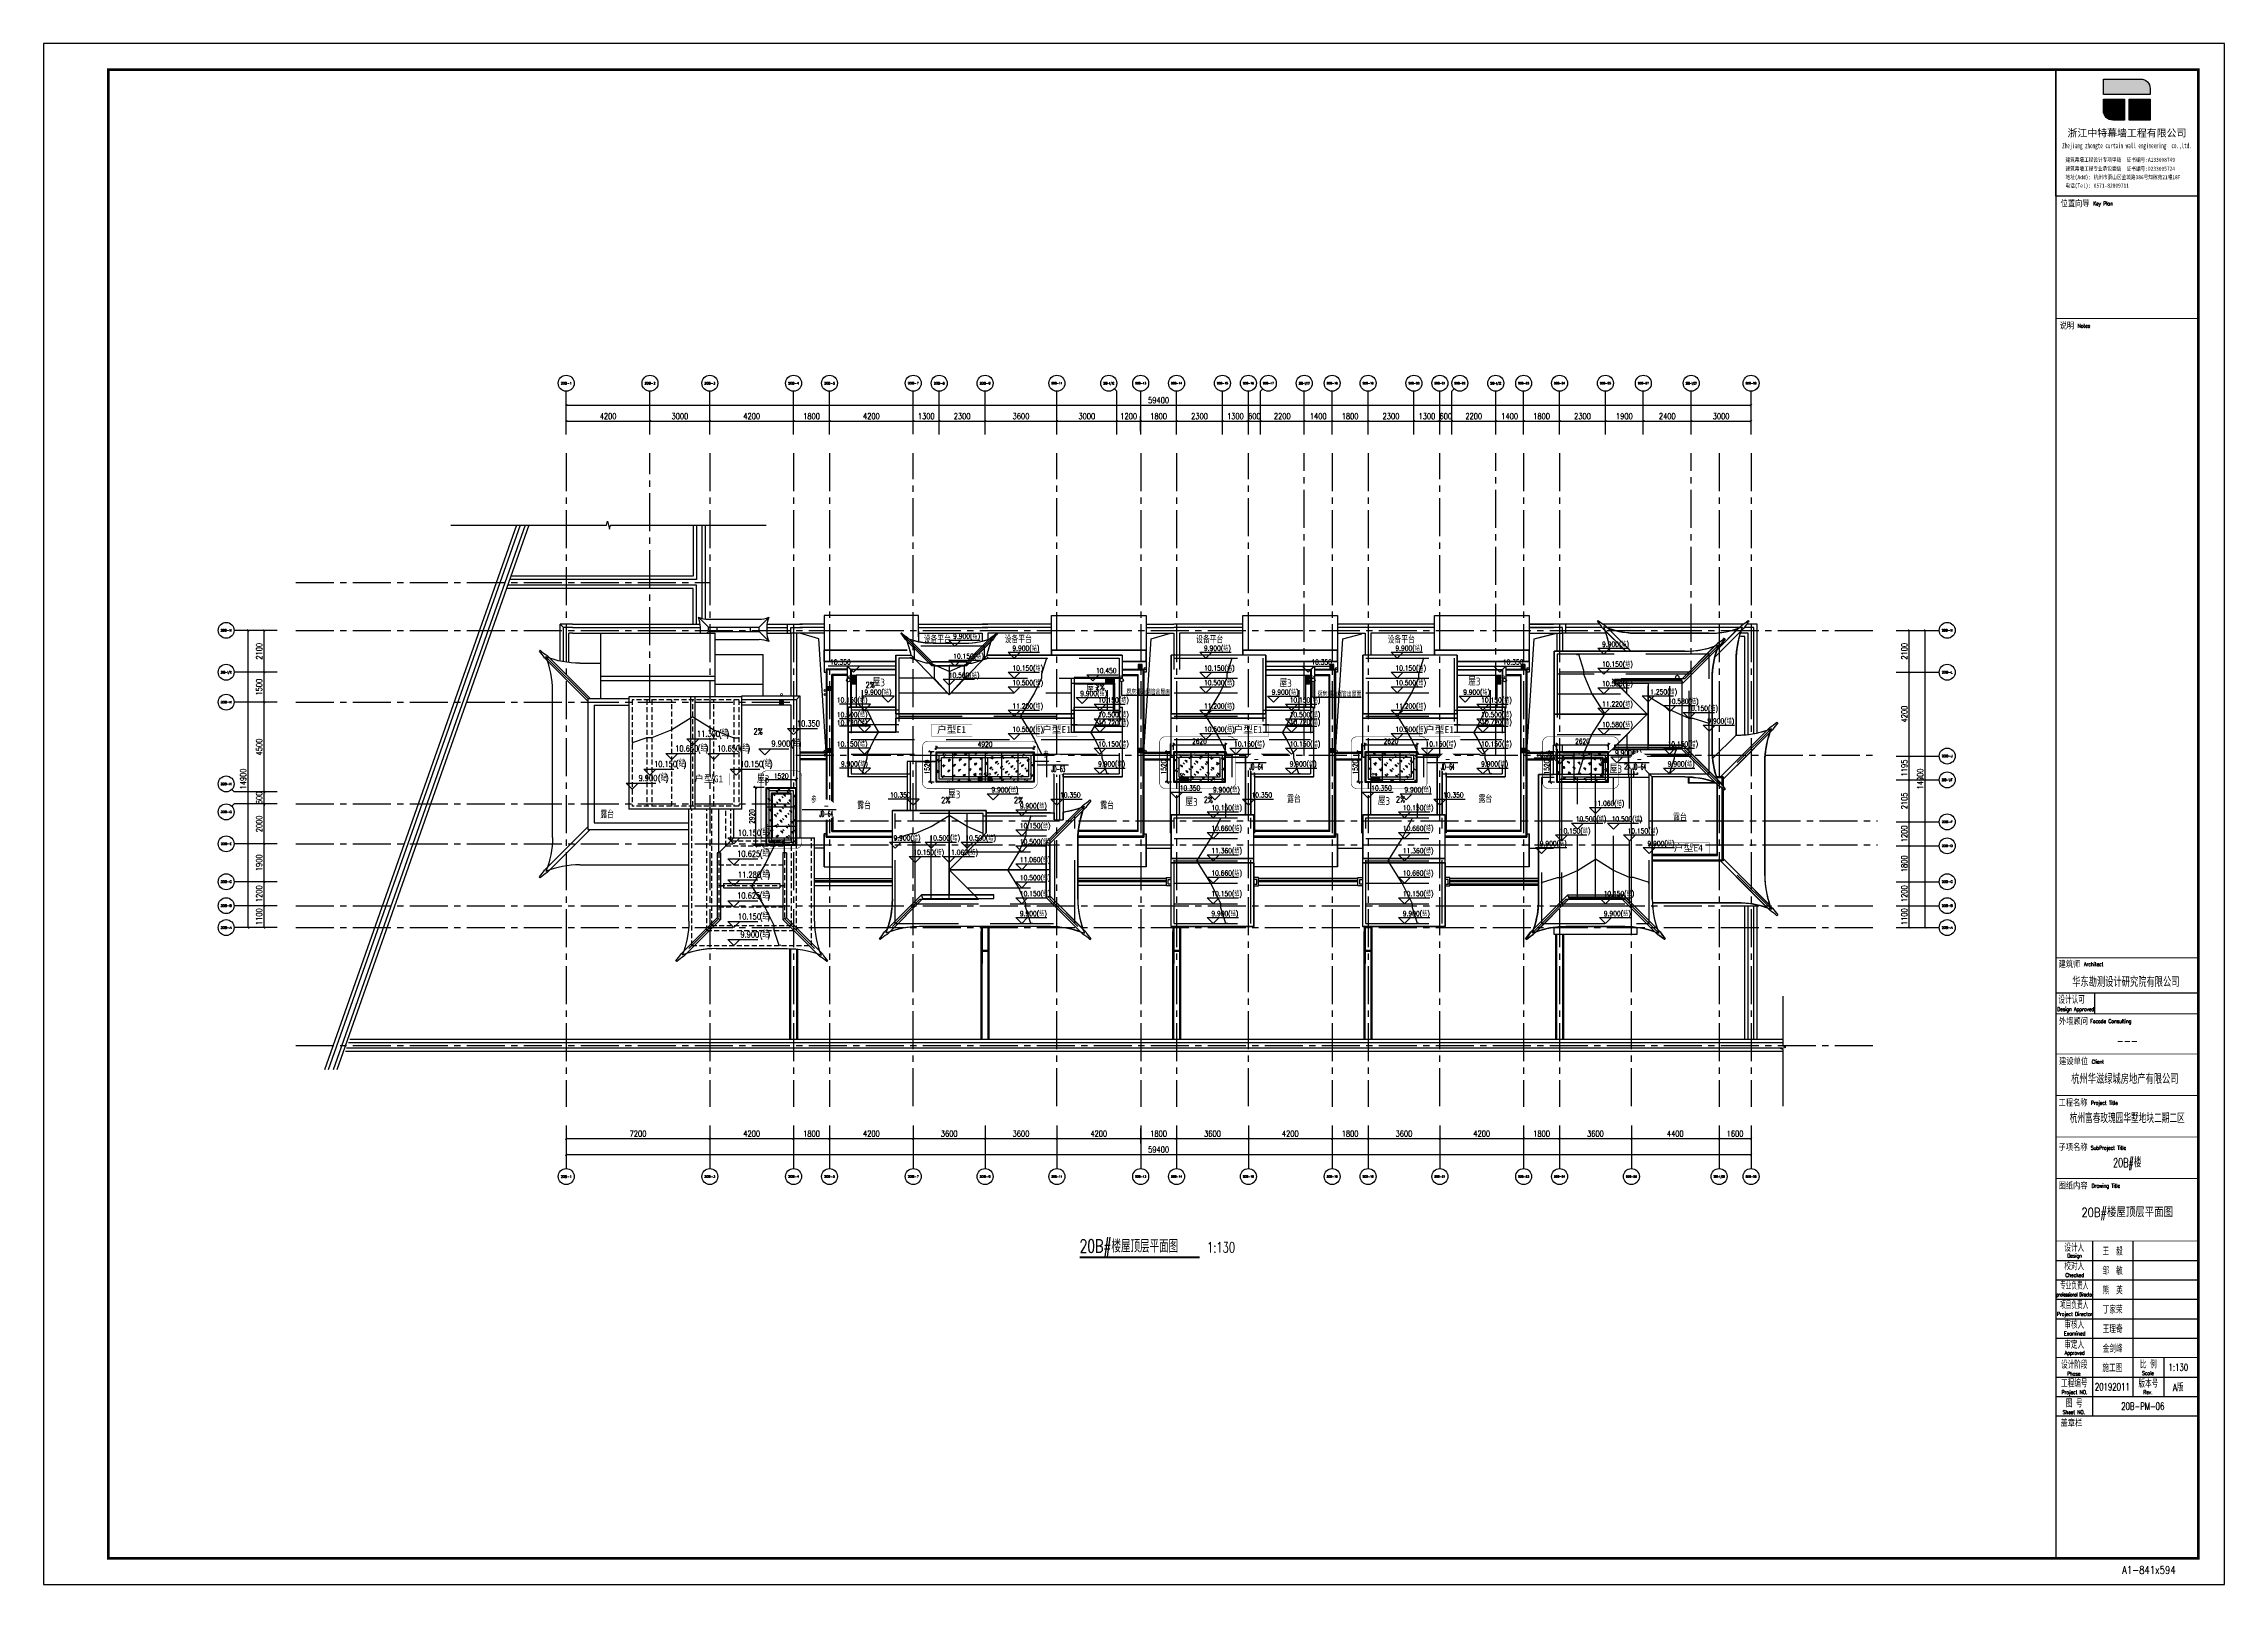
# Model space of a CAD drawing. Extents: x 296441 to 853063, y 459050 to 1117990.
# Drawn here: x 582499 to 691829, y 459050 to 536270 of the extents above; entities that cross this region are included whole.
import ezdxf
from ezdxf.enums import TextEntityAlignment as Align

# ---------------------------------------------------------------- set-up
doc = ezdxf.new("R2010")
doc.units = 0
doc.header["$LTSCALE"] = 1000
for name, pattern in [('14-GRID$0$CENTER2', [28.575, 19.05, -3.175, 3.175, -3.175]), ('B-ROOF01$0$F1-OTLN-ROOF$0$HIDDEN', [0.375, 0.25, -0.125]), ('CENTER', [50.8, 31.75, -6.35, 6.35, -6.35]), ('DASH', [0.35, 0.25, -0.1]), ('E1-RF$0$E1-FL03$0$HIDDEN', [0.375, 0.25, -0.125]), ('E1-RF$0$E1-FL03$0$HIDDEN2', [4.7625, 3.175, -1.5875]), ('E1-RF$0$HIDDEN', [0.375, 0.25, -0.125]), ('E1-RF$0$HIDDEN2', [4.7625, 3.175, -1.5875]), ('E2-E3-RF$0$E1-FL03$0$HIDDEN', [0.375, 0.25, -0.125]), ('E2-E3-RF$0$E1-FL03$0$HIDDEN2', [4.7625, 3.175, -1.5875]), ('E2-E3-RF$0$HIDDEN', [0.375, 0.25, -0.125]), ('E2-E3-RF$0$HIDDEN2', [4.7625, 3.175, -1.5875]), ('E4-RF$0$HIDDEN', [0.375, 0.25, -0.125]), ('E4-RF$0$HIDDEN2', [4.7625, 3.175, -1.5875]), ('G-RF$0$HIDDEN', [0.375, 0.25, -0.125]), ('G-RF$0$HIDDEN2', [4.7625, 3.175, -1.5875]), ('HIDDEN', [0.375, 0.25, -0.125])]:
    doc.linetypes.add(name, pattern=pattern)
for name, color, linetype in [('14-GRID$0$G-GRID', 9, '14-GRID$0$CENTER2'), ('14-name$0$A-ANNO-IDEN', 2, 'Continuous'), ('18-name$0$A-ANNO-IDEN', 2, 'Continuous'), ('20-PLAN-FL01-P$0$A-ANNO-SYMB-BUBL', 74, 'Continuous'), ('20-PLAN-RF-P$0$A-ANNO-SYMB-BUBL', 74, 'Continuous'), ('A-SLAB-OTLN', 144, 'HIDDEN'), ('AXIS', 3, 'Continuous'), ('AXIS_TEXT', 7, 'Continuous'), ('D-PLAN-ROOF$0$A-ROOF', 2, 'Continuous'), ('DIM_ELEV', 3, 'Continuous'), ('DIM_SYMB', 3, 'Continuous'), ('DZ-3-PLAN-FL03$0$A-ROOF', 2, 'Continuous'), ('E-TEXT-BS01-MI-14$0$A-ROOM-IDEN', 4, 'Continuous'), ('E-TEXT-RF$0$A-ANNO-LEVL', 3, 'Continuous'), ('E-TEXT-RF$0$A-ANNO-LEVL-TEXT', 255, 'Continuous'), ('E-TEXT-RF$0$A-ANNO-SYMB', 6, 'Continuous'), ('E-TEXT-RF$0$A-ANNO-TEXT', 33, 'Continuous'), ('E-TEXT-RF$0$A-ROOM-IDEN', 4, 'Continuous'), ('E1-RF$0$A-ELEV-HEVY', 2, 'Continuous'), ('E1-RF$0$A-OVLK', 140, 'Continuous'), ('E1-RF$0$A-ROOF', 2, 'Continuous'), ('E1-RF$0$A-SLAB-OTLN', 144, 'E1-RF$0$HIDDEN'), ('E1-RF$0$E1-FL03$0$A-HOLE', 211, 'Continuous'), ('E1-RF$0$E1-FL03$0$A-OVLK', 140, 'Continuous'), ('E1-RF$0$E1-FL03$0$A-ROOF', 2, 'Continuous'), ('E1-RF$0$E1-FL03$0$A-SLAB-OTLN', 144, 'E1-RF$0$E1-FL03$0$HIDDEN'), ('E2-E3-RF$0$A-OVLK', 140, 'Continuous'), ('E2-E3-RF$0$A-ROOF', 2, 'Continuous'), ('E2-E3-RF$0$A-SLAB-OTLN', 144, 'E2-E3-RF$0$HIDDEN'), ('E2-E3-RF$0$E1-FL03$0$A-OVLK', 140, 'Continuous'), ('E2-E3-RF$0$E1-FL03$0$A-ROOF', 2, 'Continuous'), ('E2-E3-RF$0$E1-FL03$0$A-SLAB-OTLN', 144, 'E2-E3-RF$0$E1-FL03$0$HIDDEN'), ('E2-E3-TEXT-RF$0$A-ANNO-LEVL', 3, 'Continuous'), ('E2-E3-TEXT-RF$0$A-ANNO-LEVL-TEXT', 255, 'Continuous'), ('E2-E3-TEXT-RF$0$A-ANNO-SYMB', 6, 'Continuous'), ('E2-E3-TEXT-RF$0$A-ANNO-TEXT', 33, 'Continuous'), ('E2-E3-TEXT-RF$0$A-ROOM-IDEN', 4, 'Continuous'), ('E4-RF$0$A-ROOF', 2, 'Continuous'), ('E4-RF$0$A-SLAB-OTLN', 144, 'E4-RF$0$HIDDEN'), ('E4-RF$0$AUDIT_I_171201172723-2', 140, 'Continuous'), ('E4-RF$0$E4-FL03$0$A-ROOF', 2, 'Continuous'), ('E4-RF$0$G-XREF', 2, 'Continuous'), ('E4-TEXT-RF$0$A-ANNO-LEVL', 3, 'Continuous'), ('E4-TEXT-RF$0$A-ANNO-LEVL-TEXT', 255, 'Continuous'), ('E4-TEXT-RF$0$A-ANNO-SYMB', 6, 'Continuous'), ('E4-TEXT-RF$0$A-ROOM-IDEN', 4, 'Continuous'), ('G-GRID-IDEN', 4, 'Continuous'), ('G-GRID-TEXT', 33, 'Continuous'), ('G-RF$0$A-OVLK', 140, 'Continuous'), ('G-RF$0$A-ROOF', 2, 'Continuous'), ('G-RF$0$A-SLAB-OTLN', 144, 'G-RF$0$HIDDEN'), ('G-RF$0$G-XREF', 2, 'Continuous'), ('PUB_DIM', 3, 'Continuous'), ('PUB_TEXT', 7, 'Continuous'), ('X修改线', 1, 'Continuous'), ('ZT1_Dim---标注---PM、LM、DY、JD', 252, 'Continuous'), ('ZT1_Dim---符号---PM、LM、DY、JD', 3, 'Continuous'), ('ZT1_Dim---索引---PM、LM、DY、JD', 2, 'Continuous'), ('ZT1_通用--图框---PM、LM、DY、JD', 150, 'Continuous'), ('ZT1_通用--填充---PM、LM、DY、JD', 8, 'Continuous'), ('ZT1_通用--轴线---PM、LM、DY、JD', 1, 'CENTER'), ('ZT3_面板--玻璃板-PM、LM、DY、JD', 4, 'Continuous')]:
    doc.layers.add(name, color=color, linetype=linetype)
for name, color, linetype, plot in [('E1-RF$0$A-ANNO-NPLT', 215, 'Continuous', False), ('E2-E3-RF$0$A-ANNO-NPLT', 215, 'Continuous', False), ('E2-E3-RF$0$ENTR-DETL-P$0$A-ANNO-NPLT', 215, 'Continuous', False), ('E4-RF$0$A-ANNO-NPLT', 215, 'Continuous', False), ('G-FL03$0$$0$ENTR-DETL-P$0$A-ANNO-NPLT', 215, 'Continuous', False)]:
    doc.layers.add(name, color=color, linetype=linetype, plot=plot)
for name, color, linetype, lineweight in [('E1-RF$0$E1-FL03$0$P-SEWG-EQPM', 4, 'Continuous', 0), ('E1-RF$0$P-SEWG-EQPM', 4, 'Continuous', 0), ('E2-E3-RF$0$E1-FL03$0$P-SEWG-EQPM', 4, 'Continuous', 0), ('E2-E3-RF$0$P-SEWG-EQPM', 4, 'Continuous', 0), ('E4-RF$0$P-SEWG-EQPM', 4, 'Continuous', 0)]:
    doc.layers.add(name, color=color, linetype=linetype, lineweight=lineweight)
doc.styles.add('14-name$0$GOA_03_黑体_1.00', font='simhei.ttf')
doc.styles.add('14-name$0$GOA_04_COMPLEX_1.00', font='complex.shx')
doc.styles.add('18-name$0$GOA_03_黑体_1.00', font='simhei.ttf')
doc.styles.add('18-name$0$GOA_04_COMPLEX_1.00', font='complex.shx')
doc.styles.add('_TCH_AXIS', font='COMPLEX', dxfattribs={"bigfont": 'GBCBIG'})
doc.styles.add('_TCH_DIM', font='SIMPLEX', dxfattribs={"bigfont": 'GBCBIG'})
doc.styles.add('_TCH_DIM_T3', font='SIMPLEX', dxfattribs={"width": 0.705882, "bigfont": 'GBCBIG'})
doc.styles.add('E-TEXT-RF$0$GOA_01_thin_0.75', font='romans.shx', dxfattribs={"width": 0.75, "bigfont": 'hzdx.shx'})
doc.styles.add('E1-RF$0$E1-FL03$0$hz', font='simplex', dxfattribs={"width": 0.7, "bigfont": 'hztxt'})
doc.styles.add('E1-RF$0$E1-FL03$0$Standard', font='')
doc.styles.add('E1-RF$0$hz', font='simplex', dxfattribs={"width": 0.7, "bigfont": 'hztxt'})
doc.styles.add('E2-E3-RF$0$E1-FL03$0$hz', font='simplex', dxfattribs={"width": 0.7, "bigfont": 'hztxt'})
doc.styles.add('E2-E3-RF$0$hz', font='simplex', dxfattribs={"width": 0.7, "bigfont": 'hztxt'})
doc.styles.add('E2-E3-TEXT-RF$0$GOA_01_thin_0.75', font='romans.shx', dxfattribs={"width": 0.75, "bigfont": 'hzdx.shx'})
doc.styles.add('E4-RF$0$hz', font='simplex', dxfattribs={"width": 0.7, "bigfont": 'hztxt'})
doc.styles.add('E4-TEXT-RF$0$GOA_01_thin_0.75', font='romans.shx', dxfattribs={"width": 0.75, "bigfont": 'hzdx.shx'})
doc.styles.add('G-TEXT-RF-mi$0$GOA_01_thin_0.75', font='romans.shx', dxfattribs={"width": 0.75, "bigfont": 'hzdx.shx'})
doc.styles.add('GOA_04_COMPLEX_1.00', font='complex.shx')
doc.styles.get("Standard").update_dxf_attribs({"font": 'gbenor.shx', "bigfont": 'gbcbig.shx'})
doc.styles.add('ZT-DIMSTYLE', font='ROMANS.shx', dxfattribs={"width": 0.7, "bigfont": 'CHINESE.shx'})
doc.styles.add('ZT-STYLE', font='ROMANS.shx', dxfattribs={"width": 0.7, "bigfont": 'CHINESE.shx'})
doc.styles.add('ZT_图框1', font='ROMANS', dxfattribs={"width": 0.8, "bigfont": 'CHINESE'})
doc.styles.add('ZT_图框2', font='', dxfattribs={"width": 0.8})
doc.styles.add('卓越符号', font='ROMANS.shx', dxfattribs={"width": 0.7, "bigfont": 'CHINESE.shx'})
doc.styles.get('E1-RF$0$E1-FL03$0$Standard').set_extended_font_data('SimSun')
doc.styles.get('ZT_图框2').set_extended_font_data('NSimSun')
doc.dimstyles.new('_TCH_ARCH&&100', dxfattribs={"dimtxt": 297.5, "dimasz": 100, "dimexe": 250, "dimexo": 300, "dimgap": 100, "dimtad": 1, "dimdec": 0, "dimzin": 0, "dimdsep": 46, "dimtxsty": '_TCH_DIM_T3', "dimblk": 'ARCHTICK', "dimcen": 0.09, "dimclrt": 7, "dimazin": 2, "dimtfac": 1, "dimtdec": 0, "dimtix": 1, "dimtmove": 2, "dimatfit": 3, "dimfxl": 0, "dimtolj": 1, "dimtzin": 0, "dimarcsym": 0})
doc.dimstyles.new('ZT-DIM100', dxfattribs={"dimscale": 100, "dimtxt": 2.5, "dimasz": 1.5, "dimexe": 1, "dimexo": 1, "dimgap": 0.5, "dimtad": 1, "dimdec": 0, "dimdsep": 46, "dimtxsty": 'ZT-DIMSTYLE', "dimblk": 'ARCHTICK', "dimcen": 2.5, "dimclrd": 175, "dimclre": 175, "dimclrt": 7, "dimazin": 2, "dimtfac": 1, "dimtix": 1, "dimtmove": 2, "dimatfit": 3, "dimfxl": 0, "dimarcsym": 0})

# ---------------------------------------------------------------- blocks, each defined once
blk = doc.blocks.new('_AXISO')
at = {"layer": 'G-GRID-IDEN'}
blk.add_circle((0, 0), 0.5, dxfattribs=at)
at = {"layer": 'G-GRID-TEXT', "style": 'GOA_04_COMPLEX_1.00', "width": 1.041667}
blk.add_attdef('A', text='', height=0.56, dxfattribs=at).set_placement((-0.25, -0.28), (0.25, -0.28), align=Align.FIT)
blk = doc.blocks.new('_ArchTick')
at = {"color": 0, "linetype": 'ByBlock', "const_width": 0.4}
blk.add_lwpolyline([(-0.5, -0.5), (0.5, 0.5)], dxfattribs=at)
blk = doc.blocks.new('*D360')
at = {"layer": 'Defpoints', "color": 0, "transparency": 16777216}
for p in [(675233, 506865), (676833, 506865), (675233, 491965)]:
    blk.add_point(p, dxfattribs=at)
at = {"layer": 'PUB_DIM', "color": 0, "lineweight": -2, "transparency": 16777216}
for p, q in [((675533, 506865), (677083, 506865)), ((676833, 491965), (676833, 506865)), ((675533, 491965), (677083, 491965))]:
    blk.add_line(p, q, dxfattribs=at)
at = {"layer": 'PUB_DIM', "color": 0, "lineweight": -2, "transparency": 16777216, "xscale": 100, "yscale": 100, "zscale": 100}
for p, rotation in [((676833, 506865), 90), ((676833, 491965), 270)]:
    blk.add_blockref('_ArchTick', p, dxfattribs=dict(at, rotation=rotation))
at = {"layer": 'PUB_DIM', "color": 7, "transparency": 16777216, "insert": (676584, 499415), "char_height": 297.5, "attachment_point": 5, "rotation": 90, "style": '_TCH_DIM_T3'}
blk.add_mtext('\\A1;14900', dxfattribs=at)
blk = doc.blocks.new('*D361')
at = {"layer": 'Defpoints', "color": 0, "transparency": 16777216}
for p in [(675372, 506865), (676033, 506865), (675372, 504765)]:
    blk.add_point(p, dxfattribs=at)
at = {"layer": 'PUB_DIM', "color": 0, "lineweight": -2, "transparency": 16777216}
for p, q in [((675672, 506865), (676283, 506865)), ((676033, 504765), (676033, 506865)), ((675672, 504765), (676283, 504765))]:
    blk.add_line(p, q, dxfattribs=at)
at = {"layer": 'PUB_DIM', "color": 0, "lineweight": -2, "transparency": 16777216, "xscale": 100, "yscale": 100, "zscale": 100}
for p, rotation in [((676033, 506865), 90), ((676033, 504765), 270)]:
    blk.add_blockref('_ArchTick', p, dxfattribs=dict(at, rotation=rotation))
at = {"layer": 'PUB_DIM', "color": 7, "transparency": 16777216, "insert": (675784, 505815), "char_height": 297.5, "attachment_point": 5, "rotation": 90, "style": '_TCH_DIM_T3'}
blk.add_mtext('\\A1;2100', dxfattribs=at)
blk = doc.blocks.new('*D362')
at = {"layer": 'Defpoints', "color": 0, "transparency": 16777216}
for p in [(675372, 504765), (676033, 504765), (675372, 500565)]:
    blk.add_point(p, dxfattribs=at)
at = {"layer": 'PUB_DIM', "color": 0, "lineweight": -2, "transparency": 16777216}
for p, q in [((675672, 504765), (676283, 504765)), ((676033, 500565), (676033, 504765)), ((675672, 500565), (676283, 500565))]:
    blk.add_line(p, q, dxfattribs=at)
at = {"layer": 'PUB_DIM', "color": 0, "lineweight": -2, "transparency": 16777216, "xscale": 100, "yscale": 100, "zscale": 100}
for p, rotation in [((676033, 504765), 90), ((676033, 500565), 270)]:
    blk.add_blockref('_ArchTick', p, dxfattribs=dict(at, rotation=rotation))
at = {"layer": 'PUB_DIM', "color": 7, "transparency": 16777216, "insert": (675784, 502665), "char_height": 297.5, "attachment_point": 5, "rotation": 90, "style": '_TCH_DIM_T3'}
blk.add_mtext('\\A1;4200', dxfattribs=at)
blk = doc.blocks.new('*D363')
at = {"layer": 'Defpoints', "color": 0, "transparency": 16777216}
for p in [(675372, 500565), (676033, 500565), (675372, 499370)]:
    blk.add_point(p, dxfattribs=at)
at = {"layer": 'PUB_DIM', "color": 0, "lineweight": -2, "transparency": 16777216}
for p, q in [((675672, 500565), (676283, 500565)), ((676033, 499370), (676033, 500565)), ((675672, 499370), (676283, 499370))]:
    blk.add_line(p, q, dxfattribs=at)
at = {"layer": 'PUB_DIM', "color": 0, "lineweight": -2, "transparency": 16777216, "xscale": 100, "yscale": 100, "zscale": 100}
for p, rotation in [((676033, 500565), 90), ((676033, 499370), 270)]:
    blk.add_blockref('_ArchTick', p, dxfattribs=dict(at, rotation=rotation))
at = {"layer": 'PUB_DIM', "color": 7, "transparency": 16777216, "insert": (675784, 499967), "char_height": 297.5, "attachment_point": 5, "rotation": 90, "style": '_TCH_DIM_T3'}
blk.add_mtext('\\A1;1195', dxfattribs=at)
blk = doc.blocks.new('*D364')
at = {"layer": 'Defpoints', "color": 0, "transparency": 16777216}
for p in [(675372, 499370), (676033, 499370), (675372, 497265)]:
    blk.add_point(p, dxfattribs=at)
at = {"layer": 'PUB_DIM', "color": 0, "lineweight": -2, "transparency": 16777216}
for p, q in [((675672, 499370), (676283, 499370)), ((676033, 497265), (676033, 499370)), ((675672, 497265), (676283, 497265))]:
    blk.add_line(p, q, dxfattribs=at)
at = {"layer": 'PUB_DIM', "color": 0, "lineweight": -2, "transparency": 16777216, "xscale": 100, "yscale": 100, "zscale": 100}
for p, rotation in [((676033, 499370), 90), ((676033, 497265), 270)]:
    blk.add_blockref('_ArchTick', p, dxfattribs=dict(at, rotation=rotation))
at = {"layer": 'PUB_DIM', "color": 7, "transparency": 16777216, "insert": (675784, 498317), "char_height": 297.5, "attachment_point": 5, "rotation": 90, "style": '_TCH_DIM_T3'}
blk.add_mtext('\\A1;2105', dxfattribs=at)
blk = doc.blocks.new('*D365')
at = {"layer": 'Defpoints', "color": 0, "transparency": 16777216}
for p in [(675372, 497265), (676033, 497265), (675372, 496065)]:
    blk.add_point(p, dxfattribs=at)
at = {"layer": 'PUB_DIM', "color": 0, "lineweight": -2, "transparency": 16777216}
for p, q in [((675672, 497265), (676283, 497265)), ((676033, 496065), (676033, 497265)), ((675672, 496065), (676283, 496065))]:
    blk.add_line(p, q, dxfattribs=at)
at = {"layer": 'PUB_DIM', "color": 0, "lineweight": -2, "transparency": 16777216, "xscale": 100, "yscale": 100, "zscale": 100}
for p, rotation in [((676033, 497265), 90), ((676033, 496065), 270)]:
    blk.add_blockref('_ArchTick', p, dxfattribs=dict(at, rotation=rotation))
at = {"layer": 'PUB_DIM', "color": 7, "transparency": 16777216, "insert": (675784, 496665), "char_height": 297.5, "attachment_point": 5, "rotation": 90, "style": '_TCH_DIM_T3'}
blk.add_mtext('\\A1;1200', dxfattribs=at)
blk = doc.blocks.new('*D366')
at = {"layer": 'Defpoints', "color": 0, "transparency": 16777216}
for p in [(675372, 496065), (676033, 496065), (675372, 494265)]:
    blk.add_point(p, dxfattribs=at)
at = {"layer": 'PUB_DIM', "color": 0, "lineweight": -2, "transparency": 16777216}
for p, q in [((675672, 496065), (676283, 496065)), ((676033, 494265), (676033, 496065)), ((675672, 494265), (676283, 494265))]:
    blk.add_line(p, q, dxfattribs=at)
at = {"layer": 'PUB_DIM', "color": 0, "lineweight": -2, "transparency": 16777216, "xscale": 100, "yscale": 100, "zscale": 100}
for p, rotation in [((676033, 496065), 90), ((676033, 494265), 270)]:
    blk.add_blockref('_ArchTick', p, dxfattribs=dict(at, rotation=rotation))
at = {"layer": 'PUB_DIM', "color": 7, "transparency": 16777216, "insert": (675784, 495165), "char_height": 297.5, "attachment_point": 5, "rotation": 90, "style": '_TCH_DIM_T3'}
blk.add_mtext('\\A1;1800', dxfattribs=at)
blk = doc.blocks.new('*D367')
at = {"layer": 'Defpoints', "color": 0, "transparency": 16777216}
for p in [(675372, 494265), (676033, 494265), (675372, 493065)]:
    blk.add_point(p, dxfattribs=at)
at = {"layer": 'PUB_DIM', "color": 0, "lineweight": -2, "transparency": 16777216}
for p, q in [((675672, 494265), (676283, 494265)), ((676033, 493065), (676033, 494265)), ((675672, 493065), (676283, 493065))]:
    blk.add_line(p, q, dxfattribs=at)
at = {"layer": 'PUB_DIM', "color": 0, "lineweight": -2, "transparency": 16777216, "xscale": 100, "yscale": 100, "zscale": 100}
for p, rotation in [((676033, 494265), 90), ((676033, 493065), 270)]:
    blk.add_blockref('_ArchTick', p, dxfattribs=dict(at, rotation=rotation))
at = {"layer": 'PUB_DIM', "color": 7, "transparency": 16777216, "insert": (675784, 493665), "char_height": 297.5, "attachment_point": 5, "rotation": 90, "style": '_TCH_DIM_T3'}
blk.add_mtext('\\A1;1200', dxfattribs=at)
blk = doc.blocks.new('*D368')
at = {"layer": 'Defpoints', "color": 0, "transparency": 16777216}
for p in [(675372, 493065), (676033, 493065), (675372, 491965)]:
    blk.add_point(p, dxfattribs=at)
at = {"layer": 'PUB_DIM', "color": 0, "lineweight": -2, "transparency": 16777216}
for p, q in [((675672, 493065), (676283, 493065)), ((676033, 491965), (676033, 493065)), ((675672, 491965), (676283, 491965))]:
    blk.add_line(p, q, dxfattribs=at)
at = {"layer": 'PUB_DIM', "color": 0, "lineweight": -2, "transparency": 16777216, "xscale": 100, "yscale": 100, "zscale": 100}
for p, rotation in [((676033, 493065), 90), ((676033, 491965), 270)]:
    blk.add_blockref('_ArchTick', p, dxfattribs=dict(at, rotation=rotation))
at = {"layer": 'PUB_DIM', "color": 7, "transparency": 16777216, "insert": (675784, 492515), "char_height": 297.5, "attachment_point": 5, "rotation": 90, "style": '_TCH_DIM_T3'}
blk.add_mtext('\\A1;1100', dxfattribs=at)
blk = doc.blocks.new('*D369')
at = {"layer": 'Defpoints', "color": 0, "transparency": 16777216}
for p in [(668098, 518149), (608698, 516549), (668098, 516549)]:
    blk.add_point(p, dxfattribs=at)
at = {"layer": 'PUB_DIM', "color": 0, "lineweight": -2, "transparency": 16777216}
for p, q in [((608698, 516849), (608698, 518399)), ((668098, 516849), (668098, 518399)), ((608698, 518149), (668098, 518149))]:
    blk.add_line(p, q, dxfattribs=at)
at = {"layer": 'PUB_DIM', "color": 0, "lineweight": -2, "transparency": 16777216, "xscale": 100, "yscale": 100, "zscale": 100, "rotation": 180}
blk.add_blockref('_ArchTick', (608698, 518149), dxfattribs=at)
at = {"layer": 'PUB_DIM', "color": 0, "lineweight": -2, "transparency": 16777216, "xscale": 100, "yscale": 100, "zscale": 100}
blk.add_blockref('_ArchTick', (668098, 518149), dxfattribs=at)
at = {"layer": 'PUB_DIM', "color": 7, "transparency": 16777216, "insert": (638398, 518398), "char_height": 297.5, "attachment_point": 5, "style": '_TCH_DIM_T3'}
blk.add_mtext('\\A1;59400', dxfattribs=at)
blk = doc.blocks.new('*D370')
at = {"layer": 'Defpoints', "color": 0, "transparency": 16777216}
for p in [(612898, 517349), (608698, 516549), (612898, 516549)]:
    blk.add_point(p, dxfattribs=at)
at = {"layer": 'PUB_DIM', "color": 0, "lineweight": -2, "transparency": 16777216}
for p, q in [((608698, 516849), (608698, 517599)), ((608698, 517349), (612898, 517349)), ((612898, 516849), (612898, 517599))]:
    blk.add_line(p, q, dxfattribs=at)
at = {"layer": 'PUB_DIM', "color": 0, "lineweight": -2, "transparency": 16777216, "xscale": 100, "yscale": 100, "zscale": 100, "rotation": 180}
blk.add_blockref('_ArchTick', (608698, 517349), dxfattribs=at)
at = {"layer": 'PUB_DIM', "color": 0, "lineweight": -2, "transparency": 16777216, "xscale": 100, "yscale": 100, "zscale": 100}
blk.add_blockref('_ArchTick', (612898, 517349), dxfattribs=at)
at = {"layer": 'PUB_DIM', "color": 7, "transparency": 16777216, "insert": (610798, 517598), "char_height": 297.5, "attachment_point": 5, "style": '_TCH_DIM_T3'}
blk.add_mtext('\\A1;4200', dxfattribs=at)
blk = doc.blocks.new('*D371')
at = {"layer": 'Defpoints', "color": 0, "transparency": 16777216}
for p in [(615898, 517349), (612898, 516549), (615898, 516549)]:
    blk.add_point(p, dxfattribs=at)
at = {"layer": 'PUB_DIM', "color": 0, "lineweight": -2, "transparency": 16777216}
for p, q in [((612898, 516849), (612898, 517599)), ((612898, 517349), (615898, 517349)), ((615898, 516849), (615898, 517599))]:
    blk.add_line(p, q, dxfattribs=at)
at = {"layer": 'PUB_DIM', "color": 0, "lineweight": -2, "transparency": 16777216, "xscale": 100, "yscale": 100, "zscale": 100, "rotation": 180}
blk.add_blockref('_ArchTick', (612898, 517349), dxfattribs=at)
at = {"layer": 'PUB_DIM', "color": 0, "lineweight": -2, "transparency": 16777216, "xscale": 100, "yscale": 100, "zscale": 100}
blk.add_blockref('_ArchTick', (615898, 517349), dxfattribs=at)
at = {"layer": 'PUB_DIM', "color": 7, "transparency": 16777216, "insert": (614398, 517598), "char_height": 297.5, "attachment_point": 5, "style": '_TCH_DIM_T3'}
blk.add_mtext('\\A1;3000', dxfattribs=at)
blk = doc.blocks.new('*D372')
at = {"layer": 'Defpoints', "color": 0, "transparency": 16777216}
for p in [(620098, 517349), (615898, 516549), (620098, 516549)]:
    blk.add_point(p, dxfattribs=at)
at = {"layer": 'PUB_DIM', "color": 0, "lineweight": -2, "transparency": 16777216}
for p, q in [((615898, 516849), (615898, 517599)), ((615898, 517349), (620098, 517349)), ((620098, 516849), (620098, 517599))]:
    blk.add_line(p, q, dxfattribs=at)
at = {"layer": 'PUB_DIM', "color": 0, "lineweight": -2, "transparency": 16777216, "xscale": 100, "yscale": 100, "zscale": 100, "rotation": 180}
blk.add_blockref('_ArchTick', (615898, 517349), dxfattribs=at)
at = {"layer": 'PUB_DIM', "color": 0, "lineweight": -2, "transparency": 16777216, "xscale": 100, "yscale": 100, "zscale": 100}
blk.add_blockref('_ArchTick', (620098, 517349), dxfattribs=at)
at = {"layer": 'PUB_DIM', "color": 7, "transparency": 16777216, "insert": (617998, 517598), "char_height": 297.5, "attachment_point": 5, "style": '_TCH_DIM_T3'}
blk.add_mtext('\\A1;4200', dxfattribs=at)
blk = doc.blocks.new('*D373')
at = {"layer": 'Defpoints', "color": 0, "transparency": 16777216}
for p in [(621898, 517349), (620098, 516549), (621898, 516549)]:
    blk.add_point(p, dxfattribs=at)
at = {"layer": 'PUB_DIM', "color": 0, "lineweight": -2, "transparency": 16777216}
for p, q in [((620098, 516849), (620098, 517599)), ((620098, 517349), (621898, 517349)), ((621898, 516849), (621898, 517599))]:
    blk.add_line(p, q, dxfattribs=at)
at = {"layer": 'PUB_DIM', "color": 0, "lineweight": -2, "transparency": 16777216, "xscale": 100, "yscale": 100, "zscale": 100, "rotation": 180}
blk.add_blockref('_ArchTick', (620098, 517349), dxfattribs=at)
at = {"layer": 'PUB_DIM', "color": 0, "lineweight": -2, "transparency": 16777216, "xscale": 100, "yscale": 100, "zscale": 100}
blk.add_blockref('_ArchTick', (621898, 517349), dxfattribs=at)
at = {"layer": 'PUB_DIM', "color": 7, "transparency": 16777216, "insert": (620998, 517598), "char_height": 297.5, "attachment_point": 5, "style": '_TCH_DIM_T3'}
blk.add_mtext('\\A1;1800', dxfattribs=at)
blk = doc.blocks.new('*D374')
at = {"layer": 'Defpoints', "color": 0, "transparency": 16777216}
for p in [(626098, 517349), (621898, 516549), (626098, 516549)]:
    blk.add_point(p, dxfattribs=at)
at = {"layer": 'PUB_DIM', "color": 0, "lineweight": -2, "transparency": 16777216}
for p, q in [((621898, 516849), (621898, 517599)), ((621898, 517349), (626098, 517349)), ((626098, 516849), (626098, 517599))]:
    blk.add_line(p, q, dxfattribs=at)
at = {"layer": 'PUB_DIM', "color": 0, "lineweight": -2, "transparency": 16777216, "xscale": 100, "yscale": 100, "zscale": 100, "rotation": 180}
blk.add_blockref('_ArchTick', (621898, 517349), dxfattribs=at)
at = {"layer": 'PUB_DIM', "color": 0, "lineweight": -2, "transparency": 16777216, "xscale": 100, "yscale": 100, "zscale": 100}
blk.add_blockref('_ArchTick', (626098, 517349), dxfattribs=at)
at = {"layer": 'PUB_DIM', "color": 7, "transparency": 16777216, "insert": (623998, 517598), "char_height": 297.5, "attachment_point": 5, "style": '_TCH_DIM_T3'}
blk.add_mtext('\\A1;4200', dxfattribs=at)
blk = doc.blocks.new('*D375')
at = {"layer": 'Defpoints', "color": 0, "transparency": 16777216}
for p in [(627398, 517349), (626098, 516549), (627398, 516549)]:
    blk.add_point(p, dxfattribs=at)
at = {"layer": 'PUB_DIM', "color": 0, "lineweight": -2, "transparency": 16777216}
for p, q in [((626098, 516849), (626098, 517599)), ((626098, 517349), (627398, 517349)), ((627398, 516849), (627398, 517599))]:
    blk.add_line(p, q, dxfattribs=at)
at = {"layer": 'PUB_DIM', "color": 0, "lineweight": -2, "transparency": 16777216, "xscale": 100, "yscale": 100, "zscale": 100, "rotation": 180}
blk.add_blockref('_ArchTick', (626098, 517349), dxfattribs=at)
at = {"layer": 'PUB_DIM', "color": 0, "lineweight": -2, "transparency": 16777216, "xscale": 100, "yscale": 100, "zscale": 100}
blk.add_blockref('_ArchTick', (627398, 517349), dxfattribs=at)
at = {"layer": 'PUB_DIM', "color": 7, "transparency": 16777216, "insert": (626748, 517598), "char_height": 297.5, "attachment_point": 5, "style": '_TCH_DIM_T3'}
blk.add_mtext('\\A1;1300', dxfattribs=at)
blk = doc.blocks.new('*D376')
at = {"layer": 'Defpoints', "color": 0, "transparency": 16777216}
for p in [(629698, 517349), (627398, 516549), (629698, 516549)]:
    blk.add_point(p, dxfattribs=at)
at = {"layer": 'PUB_DIM', "color": 0, "lineweight": -2, "transparency": 16777216}
for p, q in [((627398, 516849), (627398, 517599)), ((627398, 517349), (629698, 517349)), ((629698, 516849), (629698, 517599))]:
    blk.add_line(p, q, dxfattribs=at)
at = {"layer": 'PUB_DIM', "color": 0, "lineweight": -2, "transparency": 16777216, "xscale": 100, "yscale": 100, "zscale": 100, "rotation": 180}
blk.add_blockref('_ArchTick', (627398, 517349), dxfattribs=at)
at = {"layer": 'PUB_DIM', "color": 0, "lineweight": -2, "transparency": 16777216, "xscale": 100, "yscale": 100, "zscale": 100}
blk.add_blockref('_ArchTick', (629698, 517349), dxfattribs=at)
at = {"layer": 'PUB_DIM', "color": 7, "transparency": 16777216, "insert": (628548, 517598), "char_height": 297.5, "attachment_point": 5, "style": '_TCH_DIM_T3'}
blk.add_mtext('\\A1;2300', dxfattribs=at)
blk = doc.blocks.new('*D377')
at = {"layer": 'Defpoints', "color": 0, "transparency": 16777216}
for p in [(633298, 517349), (629698, 516549), (633298, 516549)]:
    blk.add_point(p, dxfattribs=at)
at = {"layer": 'PUB_DIM', "color": 0, "lineweight": -2, "transparency": 16777216}
for p, q in [((629698, 516849), (629698, 517599)), ((629698, 517349), (633298, 517349)), ((633298, 516849), (633298, 517599))]:
    blk.add_line(p, q, dxfattribs=at)
at = {"layer": 'PUB_DIM', "color": 0, "lineweight": -2, "transparency": 16777216, "xscale": 100, "yscale": 100, "zscale": 100, "rotation": 180}
blk.add_blockref('_ArchTick', (629698, 517349), dxfattribs=at)
at = {"layer": 'PUB_DIM', "color": 0, "lineweight": -2, "transparency": 16777216, "xscale": 100, "yscale": 100, "zscale": 100}
blk.add_blockref('_ArchTick', (633298, 517349), dxfattribs=at)
at = {"layer": 'PUB_DIM', "color": 7, "transparency": 16777216, "insert": (631498, 517598), "char_height": 297.5, "attachment_point": 5, "style": '_TCH_DIM_T3'}
blk.add_mtext('\\A1;3600', dxfattribs=at)
blk = doc.blocks.new('*D378')
at = {"layer": 'Defpoints', "color": 0, "transparency": 16777216}
for p in [(636298, 517349), (633298, 516549), (636298, 516549)]:
    blk.add_point(p, dxfattribs=at)
at = {"layer": 'PUB_DIM', "color": 0, "lineweight": -2, "transparency": 16777216}
for p, q in [((633298, 516849), (633298, 517599)), ((633298, 517349), (636298, 517349)), ((636298, 516849), (636298, 517599))]:
    blk.add_line(p, q, dxfattribs=at)
at = {"layer": 'PUB_DIM', "color": 0, "lineweight": -2, "transparency": 16777216, "xscale": 100, "yscale": 100, "zscale": 100, "rotation": 180}
blk.add_blockref('_ArchTick', (633298, 517349), dxfattribs=at)
at = {"layer": 'PUB_DIM', "color": 0, "lineweight": -2, "transparency": 16777216, "xscale": 100, "yscale": 100, "zscale": 100}
blk.add_blockref('_ArchTick', (636298, 517349), dxfattribs=at)
at = {"layer": 'PUB_DIM', "color": 7, "transparency": 16777216, "insert": (634798, 517598), "char_height": 297.5, "attachment_point": 5, "style": '_TCH_DIM_T3'}
blk.add_mtext('\\A1;3000', dxfattribs=at)
blk = doc.blocks.new('*D379')
at = {"layer": 'Defpoints', "color": 0, "transparency": 16777216}
for p in [(637498, 517349), (636298, 516549), (637498, 516549)]:
    blk.add_point(p, dxfattribs=at)
at = {"layer": 'PUB_DIM', "color": 0, "lineweight": -2, "transparency": 16777216}
for p, q in [((636298, 516849), (636298, 517599)), ((636298, 517349), (637498, 517349)), ((637498, 516849), (637498, 517599))]:
    blk.add_line(p, q, dxfattribs=at)
at = {"layer": 'PUB_DIM', "color": 0, "lineweight": -2, "transparency": 16777216, "xscale": 100, "yscale": 100, "zscale": 100, "rotation": 180}
blk.add_blockref('_ArchTick', (636298, 517349), dxfattribs=at)
at = {"layer": 'PUB_DIM', "color": 0, "lineweight": -2, "transparency": 16777216, "xscale": 100, "yscale": 100, "zscale": 100}
blk.add_blockref('_ArchTick', (637498, 517349), dxfattribs=at)
at = {"layer": 'PUB_DIM', "color": 7, "transparency": 16777216, "insert": (636898, 517598), "char_height": 297.5, "attachment_point": 5, "style": '_TCH_DIM_T3'}
blk.add_mtext('\\A1;1200', dxfattribs=at)
blk = doc.blocks.new('*D380')
at = {"layer": 'Defpoints', "color": 0, "transparency": 16777216}
for p in [(639298, 517349), (637498, 516549), (639298, 516549)]:
    blk.add_point(p, dxfattribs=at)
at = {"layer": 'PUB_DIM', "color": 0, "lineweight": -2, "transparency": 16777216}
for p, q in [((637498, 516849), (637498, 517599)), ((637498, 517349), (639298, 517349)), ((639298, 516849), (639298, 517599))]:
    blk.add_line(p, q, dxfattribs=at)
at = {"layer": 'PUB_DIM', "color": 0, "lineweight": -2, "transparency": 16777216, "xscale": 100, "yscale": 100, "zscale": 100, "rotation": 180}
blk.add_blockref('_ArchTick', (637498, 517349), dxfattribs=at)
at = {"layer": 'PUB_DIM', "color": 0, "lineweight": -2, "transparency": 16777216, "xscale": 100, "yscale": 100, "zscale": 100}
blk.add_blockref('_ArchTick', (639298, 517349), dxfattribs=at)
at = {"layer": 'PUB_DIM', "color": 7, "transparency": 16777216, "insert": (638398, 517598), "char_height": 297.5, "attachment_point": 5, "style": '_TCH_DIM_T3'}
blk.add_mtext('\\A1;1800', dxfattribs=at)
blk = doc.blocks.new('*D381')
at = {"layer": 'Defpoints', "color": 0, "transparency": 16777216}
for p in [(641598, 517349), (639298, 516549), (641598, 516549)]:
    blk.add_point(p, dxfattribs=at)
at = {"layer": 'PUB_DIM', "color": 0, "lineweight": -2, "transparency": 16777216}
for p, q in [((639298, 516849), (639298, 517599)), ((639298, 517349), (641598, 517349)), ((641598, 516849), (641598, 517599))]:
    blk.add_line(p, q, dxfattribs=at)
at = {"layer": 'PUB_DIM', "color": 0, "lineweight": -2, "transparency": 16777216, "xscale": 100, "yscale": 100, "zscale": 100, "rotation": 180}
blk.add_blockref('_ArchTick', (639298, 517349), dxfattribs=at)
at = {"layer": 'PUB_DIM', "color": 0, "lineweight": -2, "transparency": 16777216, "xscale": 100, "yscale": 100, "zscale": 100}
blk.add_blockref('_ArchTick', (641598, 517349), dxfattribs=at)
at = {"layer": 'PUB_DIM', "color": 7, "transparency": 16777216, "insert": (640448, 517598), "char_height": 297.5, "attachment_point": 5, "style": '_TCH_DIM_T3'}
blk.add_mtext('\\A1;2300', dxfattribs=at)
blk = doc.blocks.new('*D382')
at = {"layer": 'Defpoints', "color": 0, "transparency": 16777216}
for p in [(642898, 517349), (641598, 516549), (642898, 516549)]:
    blk.add_point(p, dxfattribs=at)
at = {"layer": 'PUB_DIM', "color": 0, "lineweight": -2, "transparency": 16777216}
for p, q in [((641598, 516849), (641598, 517599)), ((641598, 517349), (642898, 517349)), ((642898, 516849), (642898, 517599))]:
    blk.add_line(p, q, dxfattribs=at)
at = {"layer": 'PUB_DIM', "color": 0, "lineweight": -2, "transparency": 16777216, "xscale": 100, "yscale": 100, "zscale": 100, "rotation": 180}
blk.add_blockref('_ArchTick', (641598, 517349), dxfattribs=at)
at = {"layer": 'PUB_DIM', "color": 0, "lineweight": -2, "transparency": 16777216, "xscale": 100, "yscale": 100, "zscale": 100}
blk.add_blockref('_ArchTick', (642898, 517349), dxfattribs=at)
at = {"layer": 'PUB_DIM', "color": 7, "transparency": 16777216, "insert": (642248, 517598), "char_height": 297.5, "attachment_point": 5, "style": '_TCH_DIM_T3'}
blk.add_mtext('\\A1;1300', dxfattribs=at)
blk = doc.blocks.new('*D383')
at = {"layer": 'Defpoints', "color": 0, "transparency": 16777216}
for p in [(643498, 517349), (642898, 516549), (643498, 516549)]:
    blk.add_point(p, dxfattribs=at)
at = {"layer": 'PUB_DIM', "color": 0, "lineweight": -2, "transparency": 16777216}
for p, q in [((642898, 517349), (642798, 517349)), ((642898, 516849), (642898, 517599)), ((642898, 517349), (643498, 517349)), ((643498, 516849), (643498, 517599)), ((643498, 517349), (643598, 517349))]:
    blk.add_line(p, q, dxfattribs=at)
at = {"layer": 'PUB_DIM', "color": 0, "lineweight": -2, "transparency": 16777216, "xscale": 100, "yscale": 100, "zscale": 100}
blk.add_blockref('_ArchTick', (642898, 517349), dxfattribs=at)
at = {"layer": 'PUB_DIM', "color": 0, "lineweight": -2, "transparency": 16777216, "xscale": 100, "yscale": 100, "zscale": 100, "rotation": 180}
blk.add_blockref('_ArchTick', (643498, 517349), dxfattribs=at)
at = {"layer": 'PUB_DIM', "color": 7, "transparency": 16777216, "insert": (643198, 517598), "char_height": 297.5, "attachment_point": 5, "style": '_TCH_DIM_T3'}
blk.add_mtext('\\A1;600', dxfattribs=at)
blk = doc.blocks.new('*D384')
at = {"layer": 'Defpoints', "color": 0, "transparency": 16777216}
for p in [(645698, 517349), (643498, 516549), (645698, 516549)]:
    blk.add_point(p, dxfattribs=at)
at = {"layer": 'PUB_DIM', "color": 0, "lineweight": -2, "transparency": 16777216}
for p, q in [((643498, 516849), (643498, 517599)), ((643498, 517349), (645698, 517349)), ((645698, 516849), (645698, 517599))]:
    blk.add_line(p, q, dxfattribs=at)
at = {"layer": 'PUB_DIM', "color": 0, "lineweight": -2, "transparency": 16777216, "xscale": 100, "yscale": 100, "zscale": 100, "rotation": 180}
blk.add_blockref('_ArchTick', (643498, 517349), dxfattribs=at)
at = {"layer": 'PUB_DIM', "color": 0, "lineweight": -2, "transparency": 16777216, "xscale": 100, "yscale": 100, "zscale": 100}
blk.add_blockref('_ArchTick', (645698, 517349), dxfattribs=at)
at = {"layer": 'PUB_DIM', "color": 7, "transparency": 16777216, "insert": (644598, 517598), "char_height": 297.5, "attachment_point": 5, "style": '_TCH_DIM_T3'}
blk.add_mtext('\\A1;2200', dxfattribs=at)
blk = doc.blocks.new('*D385')
at = {"layer": 'Defpoints', "color": 0, "transparency": 16777216}
for p in [(647098, 517349), (645698, 516549), (647098, 516549)]:
    blk.add_point(p, dxfattribs=at)
at = {"layer": 'PUB_DIM', "color": 0, "lineweight": -2, "transparency": 16777216}
for p, q in [((645698, 516849), (645698, 517599)), ((645698, 517349), (647098, 517349)), ((647098, 516849), (647098, 517599))]:
    blk.add_line(p, q, dxfattribs=at)
at = {"layer": 'PUB_DIM', "color": 0, "lineweight": -2, "transparency": 16777216, "xscale": 100, "yscale": 100, "zscale": 100, "rotation": 180}
blk.add_blockref('_ArchTick', (645698, 517349), dxfattribs=at)
at = {"layer": 'PUB_DIM', "color": 0, "lineweight": -2, "transparency": 16777216, "xscale": 100, "yscale": 100, "zscale": 100}
blk.add_blockref('_ArchTick', (647098, 517349), dxfattribs=at)
at = {"layer": 'PUB_DIM', "color": 7, "transparency": 16777216, "insert": (646398, 517598), "char_height": 297.5, "attachment_point": 5, "style": '_TCH_DIM_T3'}
blk.add_mtext('\\A1;1400', dxfattribs=at)
blk = doc.blocks.new('*D386')
at = {"layer": 'Defpoints', "color": 0, "transparency": 16777216}
for p in [(648898, 517349), (647098, 516549), (648898, 516549)]:
    blk.add_point(p, dxfattribs=at)
at = {"layer": 'PUB_DIM', "color": 0, "lineweight": -2, "transparency": 16777216}
for p, q in [((647098, 516849), (647098, 517599)), ((647098, 517349), (648898, 517349)), ((648898, 516849), (648898, 517599))]:
    blk.add_line(p, q, dxfattribs=at)
at = {"layer": 'PUB_DIM', "color": 0, "lineweight": -2, "transparency": 16777216, "xscale": 100, "yscale": 100, "zscale": 100, "rotation": 180}
blk.add_blockref('_ArchTick', (647098, 517349), dxfattribs=at)
at = {"layer": 'PUB_DIM', "color": 0, "lineweight": -2, "transparency": 16777216, "xscale": 100, "yscale": 100, "zscale": 100}
blk.add_blockref('_ArchTick', (648898, 517349), dxfattribs=at)
at = {"layer": 'PUB_DIM', "color": 7, "transparency": 16777216, "insert": (647998, 517598), "char_height": 297.5, "attachment_point": 5, "style": '_TCH_DIM_T3'}
blk.add_mtext('\\A1;1800', dxfattribs=at)
blk = doc.blocks.new('*D387')
at = {"layer": 'Defpoints', "color": 0, "transparency": 16777216}
for p in [(651198, 517349), (648898, 516549), (651198, 516549)]:
    blk.add_point(p, dxfattribs=at)
at = {"layer": 'PUB_DIM', "color": 0, "lineweight": -2, "transparency": 16777216}
for p, q in [((648898, 516849), (648898, 517599)), ((648898, 517349), (651198, 517349)), ((651198, 516849), (651198, 517599))]:
    blk.add_line(p, q, dxfattribs=at)
at = {"layer": 'PUB_DIM', "color": 0, "lineweight": -2, "transparency": 16777216, "xscale": 100, "yscale": 100, "zscale": 100, "rotation": 180}
blk.add_blockref('_ArchTick', (648898, 517349), dxfattribs=at)
at = {"layer": 'PUB_DIM', "color": 0, "lineweight": -2, "transparency": 16777216, "xscale": 100, "yscale": 100, "zscale": 100}
blk.add_blockref('_ArchTick', (651198, 517349), dxfattribs=at)
at = {"layer": 'PUB_DIM', "color": 7, "transparency": 16777216, "insert": (650048, 517598), "char_height": 297.5, "attachment_point": 5, "style": '_TCH_DIM_T3'}
blk.add_mtext('\\A1;2300', dxfattribs=at)
blk = doc.blocks.new('*D388')
at = {"layer": 'Defpoints', "color": 0, "transparency": 16777216}
for p in [(652498, 517349), (651198, 516549), (652498, 516549)]:
    blk.add_point(p, dxfattribs=at)
at = {"layer": 'PUB_DIM', "color": 0, "lineweight": -2, "transparency": 16777216}
for p, q in [((651198, 516849), (651198, 517599)), ((651198, 517349), (652498, 517349)), ((652498, 516849), (652498, 517599))]:
    blk.add_line(p, q, dxfattribs=at)
at = {"layer": 'PUB_DIM', "color": 0, "lineweight": -2, "transparency": 16777216, "xscale": 100, "yscale": 100, "zscale": 100, "rotation": 180}
blk.add_blockref('_ArchTick', (651198, 517349), dxfattribs=at)
at = {"layer": 'PUB_DIM', "color": 0, "lineweight": -2, "transparency": 16777216, "xscale": 100, "yscale": 100, "zscale": 100}
blk.add_blockref('_ArchTick', (652498, 517349), dxfattribs=at)
at = {"layer": 'PUB_DIM', "color": 7, "transparency": 16777216, "insert": (651848, 517598), "char_height": 297.5, "attachment_point": 5, "style": '_TCH_DIM_T3'}
blk.add_mtext('\\A1;1300', dxfattribs=at)
blk = doc.blocks.new('*D389')
at = {"layer": 'Defpoints', "color": 0, "transparency": 16777216}
for p in [(653098, 517349), (652498, 516549), (653098, 516549)]:
    blk.add_point(p, dxfattribs=at)
at = {"layer": 'PUB_DIM', "color": 0, "lineweight": -2, "transparency": 16777216}
for p, q in [((652498, 517349), (652398, 517349)), ((652498, 516849), (652498, 517599)), ((652498, 517349), (653098, 517349)), ((653098, 516849), (653098, 517599)), ((653098, 517349), (653198, 517349))]:
    blk.add_line(p, q, dxfattribs=at)
at = {"layer": 'PUB_DIM', "color": 0, "lineweight": -2, "transparency": 16777216, "xscale": 100, "yscale": 100, "zscale": 100}
blk.add_blockref('_ArchTick', (652498, 517349), dxfattribs=at)
at = {"layer": 'PUB_DIM', "color": 0, "lineweight": -2, "transparency": 16777216, "xscale": 100, "yscale": 100, "zscale": 100, "rotation": 180}
blk.add_blockref('_ArchTick', (653098, 517349), dxfattribs=at)
at = {"layer": 'PUB_DIM', "color": 7, "transparency": 16777216, "insert": (652798, 517598), "char_height": 297.5, "attachment_point": 5, "style": '_TCH_DIM_T3'}
blk.add_mtext('\\A1;600', dxfattribs=at)
blk = doc.blocks.new('*D390')
at = {"layer": 'Defpoints', "color": 0, "transparency": 16777216}
for p in [(655298, 517349), (653098, 516549), (655298, 516549)]:
    blk.add_point(p, dxfattribs=at)
at = {"layer": 'PUB_DIM', "color": 0, "lineweight": -2, "transparency": 16777216}
for p, q in [((653098, 516849), (653098, 517599)), ((653098, 517349), (655298, 517349)), ((655298, 516849), (655298, 517599))]:
    blk.add_line(p, q, dxfattribs=at)
at = {"layer": 'PUB_DIM', "color": 0, "lineweight": -2, "transparency": 16777216, "xscale": 100, "yscale": 100, "zscale": 100, "rotation": 180}
blk.add_blockref('_ArchTick', (653098, 517349), dxfattribs=at)
at = {"layer": 'PUB_DIM', "color": 0, "lineweight": -2, "transparency": 16777216, "xscale": 100, "yscale": 100, "zscale": 100}
blk.add_blockref('_ArchTick', (655298, 517349), dxfattribs=at)
at = {"layer": 'PUB_DIM', "color": 7, "transparency": 16777216, "insert": (654198, 517598), "char_height": 297.5, "attachment_point": 5, "style": '_TCH_DIM_T3'}
blk.add_mtext('\\A1;2200', dxfattribs=at)
blk = doc.blocks.new('*D391')
at = {"layer": 'Defpoints', "color": 0, "transparency": 16777216}
for p in [(656698, 517349), (655298, 516549), (656698, 516549)]:
    blk.add_point(p, dxfattribs=at)
at = {"layer": 'PUB_DIM', "color": 0, "lineweight": -2, "transparency": 16777216}
for p, q in [((655298, 516849), (655298, 517599)), ((655298, 517349), (656698, 517349)), ((656698, 516849), (656698, 517599))]:
    blk.add_line(p, q, dxfattribs=at)
at = {"layer": 'PUB_DIM', "color": 0, "lineweight": -2, "transparency": 16777216, "xscale": 100, "yscale": 100, "zscale": 100, "rotation": 180}
blk.add_blockref('_ArchTick', (655298, 517349), dxfattribs=at)
at = {"layer": 'PUB_DIM', "color": 0, "lineweight": -2, "transparency": 16777216, "xscale": 100, "yscale": 100, "zscale": 100}
blk.add_blockref('_ArchTick', (656698, 517349), dxfattribs=at)
at = {"layer": 'PUB_DIM', "color": 7, "transparency": 16777216, "insert": (655998, 517598), "char_height": 297.5, "attachment_point": 5, "style": '_TCH_DIM_T3'}
blk.add_mtext('\\A1;1400', dxfattribs=at)
blk = doc.blocks.new('*D392')
at = {"layer": 'Defpoints', "color": 0, "transparency": 16777216}
for p in [(658498, 517349), (656698, 516549), (658498, 516549)]:
    blk.add_point(p, dxfattribs=at)
at = {"layer": 'PUB_DIM', "color": 0, "lineweight": -2, "transparency": 16777216}
for p, q in [((656698, 516849), (656698, 517599)), ((656698, 517349), (658498, 517349)), ((658498, 516849), (658498, 517599))]:
    blk.add_line(p, q, dxfattribs=at)
at = {"layer": 'PUB_DIM', "color": 0, "lineweight": -2, "transparency": 16777216, "xscale": 100, "yscale": 100, "zscale": 100, "rotation": 180}
blk.add_blockref('_ArchTick', (656698, 517349), dxfattribs=at)
at = {"layer": 'PUB_DIM', "color": 0, "lineweight": -2, "transparency": 16777216, "xscale": 100, "yscale": 100, "zscale": 100}
blk.add_blockref('_ArchTick', (658498, 517349), dxfattribs=at)
at = {"layer": 'PUB_DIM', "color": 7, "transparency": 16777216, "insert": (657598, 517598), "char_height": 297.5, "attachment_point": 5, "style": '_TCH_DIM_T3'}
blk.add_mtext('\\A1;1800', dxfattribs=at)
blk = doc.blocks.new('*D393')
at = {"layer": 'Defpoints', "color": 0, "transparency": 16777216}
for p in [(660798, 517349), (658498, 516549), (660798, 516549)]:
    blk.add_point(p, dxfattribs=at)
at = {"layer": 'PUB_DIM', "color": 0, "lineweight": -2, "transparency": 16777216}
for p, q in [((658498, 516849), (658498, 517599)), ((658498, 517349), (660798, 517349)), ((660798, 516849), (660798, 517599))]:
    blk.add_line(p, q, dxfattribs=at)
at = {"layer": 'PUB_DIM', "color": 0, "lineweight": -2, "transparency": 16777216, "xscale": 100, "yscale": 100, "zscale": 100, "rotation": 180}
blk.add_blockref('_ArchTick', (658498, 517349), dxfattribs=at)
at = {"layer": 'PUB_DIM', "color": 0, "lineweight": -2, "transparency": 16777216, "xscale": 100, "yscale": 100, "zscale": 100}
blk.add_blockref('_ArchTick', (660798, 517349), dxfattribs=at)
at = {"layer": 'PUB_DIM', "color": 7, "transparency": 16777216, "insert": (659648, 517598), "char_height": 297.5, "attachment_point": 5, "style": '_TCH_DIM_T3'}
blk.add_mtext('\\A1;2300', dxfattribs=at)
blk = doc.blocks.new('*D394')
at = {"layer": 'Defpoints', "color": 0, "transparency": 16777216}
for p in [(662698, 517349), (660798, 516549), (662698, 516549)]:
    blk.add_point(p, dxfattribs=at)
at = {"layer": 'PUB_DIM', "color": 0, "lineweight": -2, "transparency": 16777216}
for p, q in [((660798, 516849), (660798, 517599)), ((660798, 517349), (662698, 517349)), ((662698, 516849), (662698, 517599))]:
    blk.add_line(p, q, dxfattribs=at)
at = {"layer": 'PUB_DIM', "color": 0, "lineweight": -2, "transparency": 16777216, "xscale": 100, "yscale": 100, "zscale": 100, "rotation": 180}
blk.add_blockref('_ArchTick', (660798, 517349), dxfattribs=at)
at = {"layer": 'PUB_DIM', "color": 0, "lineweight": -2, "transparency": 16777216, "xscale": 100, "yscale": 100, "zscale": 100}
blk.add_blockref('_ArchTick', (662698, 517349), dxfattribs=at)
at = {"layer": 'PUB_DIM', "color": 7, "transparency": 16777216, "insert": (661748, 517598), "char_height": 297.5, "attachment_point": 5, "style": '_TCH_DIM_T3'}
blk.add_mtext('\\A1;1900', dxfattribs=at)
blk = doc.blocks.new('*D395')
at = {"layer": 'Defpoints', "color": 0, "transparency": 16777216}
for p in [(665098, 517349), (662698, 516549), (665098, 516549)]:
    blk.add_point(p, dxfattribs=at)
at = {"layer": 'PUB_DIM', "color": 0, "lineweight": -2, "transparency": 16777216}
for p, q in [((662698, 516849), (662698, 517599)), ((662698, 517349), (665098, 517349)), ((665098, 516849), (665098, 517599))]:
    blk.add_line(p, q, dxfattribs=at)
at = {"layer": 'PUB_DIM', "color": 0, "lineweight": -2, "transparency": 16777216, "xscale": 100, "yscale": 100, "zscale": 100, "rotation": 180}
blk.add_blockref('_ArchTick', (662698, 517349), dxfattribs=at)
at = {"layer": 'PUB_DIM', "color": 0, "lineweight": -2, "transparency": 16777216, "xscale": 100, "yscale": 100, "zscale": 100}
blk.add_blockref('_ArchTick', (665098, 517349), dxfattribs=at)
at = {"layer": 'PUB_DIM', "color": 7, "transparency": 16777216, "insert": (663898, 517598), "char_height": 297.5, "attachment_point": 5, "style": '_TCH_DIM_T3'}
blk.add_mtext('\\A1;2400', dxfattribs=at)
blk = doc.blocks.new('*D396')
at = {"layer": 'Defpoints', "color": 0, "transparency": 16777216}
for p in [(668098, 517349), (665098, 516549), (668098, 516549)]:
    blk.add_point(p, dxfattribs=at)
at = {"layer": 'PUB_DIM', "color": 0, "lineweight": -2, "transparency": 16777216}
for p, q in [((665098, 516849), (665098, 517599)), ((665098, 517349), (668098, 517349)), ((668098, 516849), (668098, 517599))]:
    blk.add_line(p, q, dxfattribs=at)
at = {"layer": 'PUB_DIM', "color": 0, "lineweight": -2, "transparency": 16777216, "xscale": 100, "yscale": 100, "zscale": 100, "rotation": 180}
blk.add_blockref('_ArchTick', (665098, 517349), dxfattribs=at)
at = {"layer": 'PUB_DIM', "color": 0, "lineweight": -2, "transparency": 16777216, "xscale": 100, "yscale": 100, "zscale": 100}
blk.add_blockref('_ArchTick', (668098, 517349), dxfattribs=at)
at = {"layer": 'PUB_DIM', "color": 7, "transparency": 16777216, "insert": (666598, 517598), "char_height": 297.5, "attachment_point": 5, "style": '_TCH_DIM_T3'}
blk.add_mtext('\\A1;3000', dxfattribs=at)
blk = doc.blocks.new('*D397')
at = {"layer": 'Defpoints', "color": 0, "transparency": 16777216}
for p in [(592751, 506865), (594212, 506865), (594212, 491965)]:
    blk.add_point(p, dxfattribs=at)
at = {"layer": 'PUB_DIM', "color": 0, "lineweight": -2, "transparency": 16777216}
for p, q in [((593912, 506865), (592501, 506865)), ((592751, 491965), (592751, 506865)), ((593912, 491965), (592501, 491965))]:
    blk.add_line(p, q, dxfattribs=at)
at = {"layer": 'PUB_DIM', "color": 0, "lineweight": -2, "transparency": 16777216, "xscale": 100, "yscale": 100, "zscale": 100}
for p, rotation in [((592751, 506865), 90), ((592751, 491965), 270)]:
    blk.add_blockref('_ArchTick', p, dxfattribs=dict(at, rotation=rotation))
at = {"layer": 'PUB_DIM', "color": 7, "transparency": 16777216, "insert": (592502, 499415), "char_height": 297.5, "attachment_point": 5, "rotation": 90, "style": '_TCH_DIM_T3'}
blk.add_mtext('\\A1;14900', dxfattribs=at)
blk = doc.blocks.new('*D398')
at = {"layer": 'Defpoints', "color": 0, "transparency": 16777216}
for p in [(593551, 493065), (594351, 493065), (594351, 491965)]:
    blk.add_point(p, dxfattribs=at)
at = {"layer": 'PUB_DIM', "color": 0, "lineweight": -2, "transparency": 16777216}
for p, q in [((594051, 493065), (593301, 493065)), ((593551, 491965), (593551, 493065)), ((594051, 491965), (593301, 491965))]:
    blk.add_line(p, q, dxfattribs=at)
at = {"layer": 'PUB_DIM', "color": 0, "lineweight": -2, "transparency": 16777216, "xscale": 100, "yscale": 100, "zscale": 100}
for p, rotation in [((593551, 493065), 90), ((593551, 491965), 270)]:
    blk.add_blockref('_ArchTick', p, dxfattribs=dict(at, rotation=rotation))
at = {"layer": 'PUB_DIM', "color": 7, "transparency": 16777216, "insert": (593302, 492515), "char_height": 297.5, "attachment_point": 5, "rotation": 90, "style": '_TCH_DIM_T3'}
blk.add_mtext('\\A1;1100', dxfattribs=at)
blk = doc.blocks.new('*D399')
at = {"layer": 'Defpoints', "color": 0, "transparency": 16777216}
for p in [(593551, 494265), (594351, 494265), (594351, 493065)]:
    blk.add_point(p, dxfattribs=at)
at = {"layer": 'PUB_DIM', "color": 0, "lineweight": -2, "transparency": 16777216}
for p, q in [((594051, 494265), (593301, 494265)), ((593551, 493065), (593551, 494265)), ((594051, 493065), (593301, 493065))]:
    blk.add_line(p, q, dxfattribs=at)
at = {"layer": 'PUB_DIM', "color": 0, "lineweight": -2, "transparency": 16777216, "xscale": 100, "yscale": 100, "zscale": 100}
for p, rotation in [((593551, 494265), 90), ((593551, 493065), 270)]:
    blk.add_blockref('_ArchTick', p, dxfattribs=dict(at, rotation=rotation))
at = {"layer": 'PUB_DIM', "color": 7, "transparency": 16777216, "insert": (593302, 493665), "char_height": 297.5, "attachment_point": 5, "rotation": 90, "style": '_TCH_DIM_T3'}
blk.add_mtext('\\A1;1200', dxfattribs=at)
blk = doc.blocks.new('*D400')
at = {"layer": 'Defpoints', "color": 0, "transparency": 16777216}
for p in [(593551, 496165), (594351, 496165), (594351, 494265)]:
    blk.add_point(p, dxfattribs=at)
at = {"layer": 'PUB_DIM', "color": 0, "lineweight": -2, "transparency": 16777216}
for p, q in [((594051, 496165), (593301, 496165)), ((593551, 494265), (593551, 496165)), ((594051, 494265), (593301, 494265))]:
    blk.add_line(p, q, dxfattribs=at)
at = {"layer": 'PUB_DIM', "color": 0, "lineweight": -2, "transparency": 16777216, "xscale": 100, "yscale": 100, "zscale": 100}
for p, rotation in [((593551, 496165), 90), ((593551, 494265), 270)]:
    blk.add_blockref('_ArchTick', p, dxfattribs=dict(at, rotation=rotation))
at = {"layer": 'PUB_DIM', "color": 7, "transparency": 16777216, "insert": (593302, 495215), "char_height": 297.5, "attachment_point": 5, "rotation": 90, "style": '_TCH_DIM_T3'}
blk.add_mtext('\\A1;1900', dxfattribs=at)
blk = doc.blocks.new('*D401')
at = {"layer": 'Defpoints', "color": 0, "transparency": 16777216}
for p in [(593551, 498165), (594351, 498165), (594351, 496165)]:
    blk.add_point(p, dxfattribs=at)
at = {"layer": 'PUB_DIM', "color": 0, "lineweight": -2, "transparency": 16777216}
for p, q in [((594051, 498165), (593301, 498165)), ((593551, 496165), (593551, 498165)), ((594051, 496165), (593301, 496165))]:
    blk.add_line(p, q, dxfattribs=at)
at = {"layer": 'PUB_DIM', "color": 0, "lineweight": -2, "transparency": 16777216, "xscale": 100, "yscale": 100, "zscale": 100}
for p, rotation in [((593551, 498165), 90), ((593551, 496165), 270)]:
    blk.add_blockref('_ArchTick', p, dxfattribs=dict(at, rotation=rotation))
at = {"layer": 'PUB_DIM', "color": 7, "transparency": 16777216, "insert": (593302, 497165), "char_height": 297.5, "attachment_point": 5, "rotation": 90, "style": '_TCH_DIM_T3'}
blk.add_mtext('\\A1;2000', dxfattribs=at)
blk = doc.blocks.new('*D402')
at = {"layer": 'Defpoints', "color": 0, "transparency": 16777216}
for p in [(593551, 498765), (594351, 498765), (594351, 498165)]:
    blk.add_point(p, dxfattribs=at)
at = {"layer": 'PUB_DIM', "color": 0, "lineweight": -2, "transparency": 16777216}
for p, q in [((594051, 498765), (593301, 498765)), ((593551, 498765), (593551, 498865)), ((593551, 498165), (593551, 498765)), ((594051, 498165), (593301, 498165)), ((593551, 498165), (593551, 498065))]:
    blk.add_line(p, q, dxfattribs=at)
at = {"layer": 'PUB_DIM', "color": 0, "lineweight": -2, "transparency": 16777216, "xscale": 100, "yscale": 100, "zscale": 100}
for p, rotation in [((593551, 498765), 270), ((593551, 498165), 90)]:
    blk.add_blockref('_ArchTick', p, dxfattribs=dict(at, rotation=rotation))
at = {"layer": 'PUB_DIM', "color": 7, "transparency": 16777216, "insert": (593302, 498465), "char_height": 297.5, "attachment_point": 5, "rotation": 90, "style": '_TCH_DIM_T3'}
blk.add_mtext('\\A1;600', dxfattribs=at)
blk = doc.blocks.new('*D403')
at = {"layer": 'Defpoints', "color": 0, "transparency": 16777216}
for p in [(593551, 503265), (594351, 503265), (594351, 498765)]:
    blk.add_point(p, dxfattribs=at)
at = {"layer": 'PUB_DIM', "color": 0, "lineweight": -2, "transparency": 16777216}
for p, q in [((594051, 503265), (593301, 503265)), ((593551, 498765), (593551, 503265)), ((594051, 498765), (593301, 498765))]:
    blk.add_line(p, q, dxfattribs=at)
at = {"layer": 'PUB_DIM', "color": 0, "lineweight": -2, "transparency": 16777216, "xscale": 100, "yscale": 100, "zscale": 100}
for p, rotation in [((593551, 503265), 90), ((593551, 498765), 270)]:
    blk.add_blockref('_ArchTick', p, dxfattribs=dict(at, rotation=rotation))
at = {"layer": 'PUB_DIM', "color": 7, "transparency": 16777216, "insert": (593302, 501015), "char_height": 297.5, "attachment_point": 5, "rotation": 90, "style": '_TCH_DIM_T3'}
blk.add_mtext('\\A1;4500', dxfattribs=at)
blk = doc.blocks.new('*D404')
at = {"layer": 'Defpoints', "color": 0, "transparency": 16777216}
for p in [(593551, 504765), (594351, 504765), (594351, 503265)]:
    blk.add_point(p, dxfattribs=at)
at = {"layer": 'PUB_DIM', "color": 0, "lineweight": -2, "transparency": 16777216}
for p, q in [((594051, 504765), (593301, 504765)), ((593551, 503265), (593551, 504765)), ((594051, 503265), (593301, 503265))]:
    blk.add_line(p, q, dxfattribs=at)
at = {"layer": 'PUB_DIM', "color": 0, "lineweight": -2, "transparency": 16777216, "xscale": 100, "yscale": 100, "zscale": 100}
for p, rotation in [((593551, 504765), 90), ((593551, 503265), 270)]:
    blk.add_blockref('_ArchTick', p, dxfattribs=dict(at, rotation=rotation))
at = {"layer": 'PUB_DIM', "color": 7, "transparency": 16777216, "insert": (593302, 504015), "char_height": 297.5, "attachment_point": 5, "rotation": 90, "style": '_TCH_DIM_T3'}
blk.add_mtext('\\A1;1500', dxfattribs=at)
blk = doc.blocks.new('*D405')
at = {"layer": 'Defpoints', "color": 0, "transparency": 16777216}
for p in [(593551, 506865), (594351, 506865), (594351, 504765)]:
    blk.add_point(p, dxfattribs=at)
at = {"layer": 'PUB_DIM', "color": 0, "lineweight": -2, "transparency": 16777216}
for p, q in [((594051, 506865), (593301, 506865)), ((593551, 504765), (593551, 506865)), ((594051, 504765), (593301, 504765))]:
    blk.add_line(p, q, dxfattribs=at)
at = {"layer": 'PUB_DIM', "color": 0, "lineweight": -2, "transparency": 16777216, "xscale": 100, "yscale": 100, "zscale": 100}
for p, rotation in [((593551, 506865), 90), ((593551, 504765), 270)]:
    blk.add_blockref('_ArchTick', p, dxfattribs=dict(at, rotation=rotation))
at = {"layer": 'PUB_DIM', "color": 7, "transparency": 16777216, "insert": (593302, 505815), "char_height": 297.5, "attachment_point": 5, "rotation": 90, "style": '_TCH_DIM_T3'}
blk.add_mtext('\\A1;2100', dxfattribs=at)
blk = doc.blocks.new('*D406')
at = {"layer": 'Defpoints', "color": 0, "transparency": 16777216}
for p in [(608698, 481890), (668098, 481890), (668098, 480590)]:
    blk.add_point(p, dxfattribs=at)
at = {"layer": 'PUB_DIM', "color": 0, "lineweight": -2, "transparency": 16777216}
for p, q in [((608698, 481590), (608698, 480340)), ((668098, 481590), (668098, 480340)), ((608698, 480590), (668098, 480590))]:
    blk.add_line(p, q, dxfattribs=at)
at = {"layer": 'PUB_DIM', "color": 0, "lineweight": -2, "transparency": 16777216, "xscale": 100, "yscale": 100, "zscale": 100, "rotation": 180}
blk.add_blockref('_ArchTick', (608698, 480590), dxfattribs=at)
at = {"layer": 'PUB_DIM', "color": 0, "lineweight": -2, "transparency": 16777216, "xscale": 100, "yscale": 100, "zscale": 100}
blk.add_blockref('_ArchTick', (668098, 480590), dxfattribs=at)
at = {"layer": 'PUB_DIM', "color": 7, "transparency": 16777216, "insert": (638398, 480839), "char_height": 297.5, "attachment_point": 5, "style": '_TCH_DIM_T3'}
blk.add_mtext('\\A1;59400', dxfattribs=at)
blk = doc.blocks.new('*D407')
at = {"layer": 'Defpoints', "color": 0, "transparency": 16777216}
for p in [(608698, 482190), (615898, 482190), (615898, 481390)]:
    blk.add_point(p, dxfattribs=at)
at = {"layer": 'PUB_DIM', "color": 0, "lineweight": -2, "transparency": 16777216}
for p, q in [((608698, 481890), (608698, 481140)), ((608698, 481390), (615898, 481390)), ((615898, 481890), (615898, 481140))]:
    blk.add_line(p, q, dxfattribs=at)
at = {"layer": 'PUB_DIM', "color": 0, "lineweight": -2, "transparency": 16777216, "xscale": 100, "yscale": 100, "zscale": 100, "rotation": 180}
blk.add_blockref('_ArchTick', (608698, 481390), dxfattribs=at)
at = {"layer": 'PUB_DIM', "color": 0, "lineweight": -2, "transparency": 16777216, "xscale": 100, "yscale": 100, "zscale": 100}
blk.add_blockref('_ArchTick', (615898, 481390), dxfattribs=at)
at = {"layer": 'PUB_DIM', "color": 7, "transparency": 16777216, "insert": (612298, 481639), "char_height": 297.5, "attachment_point": 5, "style": '_TCH_DIM_T3'}
blk.add_mtext('\\A1;7200', dxfattribs=at)
blk = doc.blocks.new('*D408')
at = {"layer": 'Defpoints', "color": 0, "transparency": 16777216}
for p in [(615898, 482190), (620098, 482190), (620098, 481390)]:
    blk.add_point(p, dxfattribs=at)
at = {"layer": 'PUB_DIM', "color": 0, "lineweight": -2, "transparency": 16777216}
for p, q in [((615898, 481890), (615898, 481140)), ((615898, 481390), (620098, 481390)), ((620098, 481890), (620098, 481140))]:
    blk.add_line(p, q, dxfattribs=at)
at = {"layer": 'PUB_DIM', "color": 0, "lineweight": -2, "transparency": 16777216, "xscale": 100, "yscale": 100, "zscale": 100, "rotation": 180}
blk.add_blockref('_ArchTick', (615898, 481390), dxfattribs=at)
at = {"layer": 'PUB_DIM', "color": 0, "lineweight": -2, "transparency": 16777216, "xscale": 100, "yscale": 100, "zscale": 100}
blk.add_blockref('_ArchTick', (620098, 481390), dxfattribs=at)
at = {"layer": 'PUB_DIM', "color": 7, "transparency": 16777216, "insert": (617998, 481639), "char_height": 297.5, "attachment_point": 5, "style": '_TCH_DIM_T3'}
blk.add_mtext('\\A1;4200', dxfattribs=at)
blk = doc.blocks.new('*D409')
at = {"layer": 'Defpoints', "color": 0, "transparency": 16777216}
for p in [(620098, 482190), (621898, 482190), (621898, 481390)]:
    blk.add_point(p, dxfattribs=at)
at = {"layer": 'PUB_DIM', "color": 0, "lineweight": -2, "transparency": 16777216}
for p, q in [((620098, 481890), (620098, 481140)), ((620098, 481390), (621898, 481390)), ((621898, 481890), (621898, 481140))]:
    blk.add_line(p, q, dxfattribs=at)
at = {"layer": 'PUB_DIM', "color": 0, "lineweight": -2, "transparency": 16777216, "xscale": 100, "yscale": 100, "zscale": 100, "rotation": 180}
blk.add_blockref('_ArchTick', (620098, 481390), dxfattribs=at)
at = {"layer": 'PUB_DIM', "color": 0, "lineweight": -2, "transparency": 16777216, "xscale": 100, "yscale": 100, "zscale": 100}
blk.add_blockref('_ArchTick', (621898, 481390), dxfattribs=at)
at = {"layer": 'PUB_DIM', "color": 7, "transparency": 16777216, "insert": (620998, 481639), "char_height": 297.5, "attachment_point": 5, "style": '_TCH_DIM_T3'}
blk.add_mtext('\\A1;1800', dxfattribs=at)
blk = doc.blocks.new('*D410')
at = {"layer": 'Defpoints', "color": 0, "transparency": 16777216}
for p in [(621898, 482190), (626098, 482190), (626098, 481390)]:
    blk.add_point(p, dxfattribs=at)
at = {"layer": 'PUB_DIM', "color": 0, "lineweight": -2, "transparency": 16777216}
for p, q in [((621898, 481890), (621898, 481140)), ((621898, 481390), (626098, 481390)), ((626098, 481890), (626098, 481140))]:
    blk.add_line(p, q, dxfattribs=at)
at = {"layer": 'PUB_DIM', "color": 0, "lineweight": -2, "transparency": 16777216, "xscale": 100, "yscale": 100, "zscale": 100, "rotation": 180}
blk.add_blockref('_ArchTick', (621898, 481390), dxfattribs=at)
at = {"layer": 'PUB_DIM', "color": 0, "lineweight": -2, "transparency": 16777216, "xscale": 100, "yscale": 100, "zscale": 100}
blk.add_blockref('_ArchTick', (626098, 481390), dxfattribs=at)
at = {"layer": 'PUB_DIM', "color": 7, "transparency": 16777216, "insert": (623998, 481639), "char_height": 297.5, "attachment_point": 5, "style": '_TCH_DIM_T3'}
blk.add_mtext('\\A1;4200', dxfattribs=at)
blk = doc.blocks.new('*D411')
at = {"layer": 'Defpoints', "color": 0, "transparency": 16777216}
for p in [(626098, 482190), (629698, 482190), (629698, 481390)]:
    blk.add_point(p, dxfattribs=at)
at = {"layer": 'PUB_DIM', "color": 0, "lineweight": -2, "transparency": 16777216}
for p, q in [((626098, 481890), (626098, 481140)), ((626098, 481390), (629698, 481390)), ((629698, 481890), (629698, 481140))]:
    blk.add_line(p, q, dxfattribs=at)
at = {"layer": 'PUB_DIM', "color": 0, "lineweight": -2, "transparency": 16777216, "xscale": 100, "yscale": 100, "zscale": 100, "rotation": 180}
blk.add_blockref('_ArchTick', (626098, 481390), dxfattribs=at)
at = {"layer": 'PUB_DIM', "color": 0, "lineweight": -2, "transparency": 16777216, "xscale": 100, "yscale": 100, "zscale": 100}
blk.add_blockref('_ArchTick', (629698, 481390), dxfattribs=at)
at = {"layer": 'PUB_DIM', "color": 7, "transparency": 16777216, "insert": (627898, 481639), "char_height": 297.5, "attachment_point": 5, "style": '_TCH_DIM_T3'}
blk.add_mtext('\\A1;3600', dxfattribs=at)
blk = doc.blocks.new('*D412')
at = {"layer": 'Defpoints', "color": 0, "transparency": 16777216}
for p in [(629698, 482190), (633298, 482190), (633298, 481390)]:
    blk.add_point(p, dxfattribs=at)
at = {"layer": 'PUB_DIM', "color": 0, "lineweight": -2, "transparency": 16777216}
for p, q in [((629698, 481890), (629698, 481140)), ((629698, 481390), (633298, 481390)), ((633298, 481890), (633298, 481140))]:
    blk.add_line(p, q, dxfattribs=at)
at = {"layer": 'PUB_DIM', "color": 0, "lineweight": -2, "transparency": 16777216, "xscale": 100, "yscale": 100, "zscale": 100, "rotation": 180}
blk.add_blockref('_ArchTick', (629698, 481390), dxfattribs=at)
at = {"layer": 'PUB_DIM', "color": 0, "lineweight": -2, "transparency": 16777216, "xscale": 100, "yscale": 100, "zscale": 100}
blk.add_blockref('_ArchTick', (633298, 481390), dxfattribs=at)
at = {"layer": 'PUB_DIM', "color": 7, "transparency": 16777216, "insert": (631498, 481639), "char_height": 297.5, "attachment_point": 5, "style": '_TCH_DIM_T3'}
blk.add_mtext('\\A1;3600', dxfattribs=at)
blk = doc.blocks.new('*D413')
at = {"layer": 'Defpoints', "color": 0, "transparency": 16777216}
for p in [(633298, 482190), (637498, 482190), (637498, 481390)]:
    blk.add_point(p, dxfattribs=at)
at = {"layer": 'PUB_DIM', "color": 0, "lineweight": -2, "transparency": 16777216}
for p, q in [((633298, 481890), (633298, 481140)), ((633298, 481390), (637498, 481390)), ((637498, 481890), (637498, 481140))]:
    blk.add_line(p, q, dxfattribs=at)
at = {"layer": 'PUB_DIM', "color": 0, "lineweight": -2, "transparency": 16777216, "xscale": 100, "yscale": 100, "zscale": 100, "rotation": 180}
blk.add_blockref('_ArchTick', (633298, 481390), dxfattribs=at)
at = {"layer": 'PUB_DIM', "color": 0, "lineweight": -2, "transparency": 16777216, "xscale": 100, "yscale": 100, "zscale": 100}
blk.add_blockref('_ArchTick', (637498, 481390), dxfattribs=at)
at = {"layer": 'PUB_DIM', "color": 7, "transparency": 16777216, "insert": (635398, 481639), "char_height": 297.5, "attachment_point": 5, "style": '_TCH_DIM_T3'}
blk.add_mtext('\\A1;4200', dxfattribs=at)
blk = doc.blocks.new('*D414')
at = {"layer": 'Defpoints', "color": 0, "transparency": 16777216}
for p in [(637498, 482190), (639298, 482190), (639298, 481390)]:
    blk.add_point(p, dxfattribs=at)
at = {"layer": 'PUB_DIM', "color": 0, "lineweight": -2, "transparency": 16777216}
for p, q in [((637498, 481890), (637498, 481140)), ((637498, 481390), (639298, 481390)), ((639298, 481890), (639298, 481140))]:
    blk.add_line(p, q, dxfattribs=at)
at = {"layer": 'PUB_DIM', "color": 0, "lineweight": -2, "transparency": 16777216, "xscale": 100, "yscale": 100, "zscale": 100, "rotation": 180}
blk.add_blockref('_ArchTick', (637498, 481390), dxfattribs=at)
at = {"layer": 'PUB_DIM', "color": 0, "lineweight": -2, "transparency": 16777216, "xscale": 100, "yscale": 100, "zscale": 100}
blk.add_blockref('_ArchTick', (639298, 481390), dxfattribs=at)
at = {"layer": 'PUB_DIM', "color": 7, "transparency": 16777216, "insert": (638398, 481639), "char_height": 297.5, "attachment_point": 5, "style": '_TCH_DIM_T3'}
blk.add_mtext('\\A1;1800', dxfattribs=at)
blk = doc.blocks.new('*D415')
at = {"layer": 'Defpoints', "color": 0, "transparency": 16777216}
for p in [(639298, 482190), (642898, 482190), (642898, 481390)]:
    blk.add_point(p, dxfattribs=at)
at = {"layer": 'PUB_DIM', "color": 0, "lineweight": -2, "transparency": 16777216}
for p, q in [((639298, 481890), (639298, 481140)), ((639298, 481390), (642898, 481390)), ((642898, 481890), (642898, 481140))]:
    blk.add_line(p, q, dxfattribs=at)
at = {"layer": 'PUB_DIM', "color": 0, "lineweight": -2, "transparency": 16777216, "xscale": 100, "yscale": 100, "zscale": 100, "rotation": 180}
blk.add_blockref('_ArchTick', (639298, 481390), dxfattribs=at)
at = {"layer": 'PUB_DIM', "color": 0, "lineweight": -2, "transparency": 16777216, "xscale": 100, "yscale": 100, "zscale": 100}
blk.add_blockref('_ArchTick', (642898, 481390), dxfattribs=at)
at = {"layer": 'PUB_DIM', "color": 7, "transparency": 16777216, "insert": (641098, 481639), "char_height": 297.5, "attachment_point": 5, "style": '_TCH_DIM_T3'}
blk.add_mtext('\\A1;3600', dxfattribs=at)
blk = doc.blocks.new('*D416')
at = {"layer": 'Defpoints', "color": 0, "transparency": 16777216}
for p in [(642898, 482190), (647098, 482190), (647098, 481390)]:
    blk.add_point(p, dxfattribs=at)
at = {"layer": 'PUB_DIM', "color": 0, "lineweight": -2, "transparency": 16777216}
for p, q in [((642898, 481890), (642898, 481140)), ((642898, 481390), (647098, 481390)), ((647098, 481890), (647098, 481140))]:
    blk.add_line(p, q, dxfattribs=at)
at = {"layer": 'PUB_DIM', "color": 0, "lineweight": -2, "transparency": 16777216, "xscale": 100, "yscale": 100, "zscale": 100, "rotation": 180}
blk.add_blockref('_ArchTick', (642898, 481390), dxfattribs=at)
at = {"layer": 'PUB_DIM', "color": 0, "lineweight": -2, "transparency": 16777216, "xscale": 100, "yscale": 100, "zscale": 100}
blk.add_blockref('_ArchTick', (647098, 481390), dxfattribs=at)
at = {"layer": 'PUB_DIM', "color": 7, "transparency": 16777216, "insert": (644998, 481639), "char_height": 297.5, "attachment_point": 5, "style": '_TCH_DIM_T3'}
blk.add_mtext('\\A1;4200', dxfattribs=at)
blk = doc.blocks.new('*D417')
at = {"layer": 'Defpoints', "color": 0, "transparency": 16777216}
for p in [(647098, 482190), (648898, 482190), (648898, 481390)]:
    blk.add_point(p, dxfattribs=at)
at = {"layer": 'PUB_DIM', "color": 0, "lineweight": -2, "transparency": 16777216}
for p, q in [((647098, 481890), (647098, 481140)), ((647098, 481390), (648898, 481390)), ((648898, 481890), (648898, 481140))]:
    blk.add_line(p, q, dxfattribs=at)
at = {"layer": 'PUB_DIM', "color": 0, "lineweight": -2, "transparency": 16777216, "xscale": 100, "yscale": 100, "zscale": 100, "rotation": 180}
blk.add_blockref('_ArchTick', (647098, 481390), dxfattribs=at)
at = {"layer": 'PUB_DIM', "color": 0, "lineweight": -2, "transparency": 16777216, "xscale": 100, "yscale": 100, "zscale": 100}
blk.add_blockref('_ArchTick', (648898, 481390), dxfattribs=at)
at = {"layer": 'PUB_DIM', "color": 7, "transparency": 16777216, "insert": (647998, 481639), "char_height": 297.5, "attachment_point": 5, "style": '_TCH_DIM_T3'}
blk.add_mtext('\\A1;1800', dxfattribs=at)
blk = doc.blocks.new('*D418')
at = {"layer": 'Defpoints', "color": 0, "transparency": 16777216}
for p in [(648898, 482190), (652498, 482190), (652498, 481390)]:
    blk.add_point(p, dxfattribs=at)
at = {"layer": 'PUB_DIM', "color": 0, "lineweight": -2, "transparency": 16777216}
for p, q in [((648898, 481890), (648898, 481140)), ((648898, 481390), (652498, 481390)), ((652498, 481890), (652498, 481140))]:
    blk.add_line(p, q, dxfattribs=at)
at = {"layer": 'PUB_DIM', "color": 0, "lineweight": -2, "transparency": 16777216, "xscale": 100, "yscale": 100, "zscale": 100, "rotation": 180}
blk.add_blockref('_ArchTick', (648898, 481390), dxfattribs=at)
at = {"layer": 'PUB_DIM', "color": 0, "lineweight": -2, "transparency": 16777216, "xscale": 100, "yscale": 100, "zscale": 100}
blk.add_blockref('_ArchTick', (652498, 481390), dxfattribs=at)
at = {"layer": 'PUB_DIM', "color": 7, "transparency": 16777216, "insert": (650698, 481639), "char_height": 297.5, "attachment_point": 5, "style": '_TCH_DIM_T3'}
blk.add_mtext('\\A1;3600', dxfattribs=at)
blk = doc.blocks.new('*D419')
at = {"layer": 'Defpoints', "color": 0, "transparency": 16777216}
for p in [(652498, 482190), (656698, 482190), (656698, 481390)]:
    blk.add_point(p, dxfattribs=at)
at = {"layer": 'PUB_DIM', "color": 0, "lineweight": -2, "transparency": 16777216}
for p, q in [((652498, 481890), (652498, 481140)), ((652498, 481390), (656698, 481390)), ((656698, 481890), (656698, 481140))]:
    blk.add_line(p, q, dxfattribs=at)
at = {"layer": 'PUB_DIM', "color": 0, "lineweight": -2, "transparency": 16777216, "xscale": 100, "yscale": 100, "zscale": 100, "rotation": 180}
blk.add_blockref('_ArchTick', (652498, 481390), dxfattribs=at)
at = {"layer": 'PUB_DIM', "color": 0, "lineweight": -2, "transparency": 16777216, "xscale": 100, "yscale": 100, "zscale": 100}
blk.add_blockref('_ArchTick', (656698, 481390), dxfattribs=at)
at = {"layer": 'PUB_DIM', "color": 7, "transparency": 16777216, "insert": (654598, 481639), "char_height": 297.5, "attachment_point": 5, "style": '_TCH_DIM_T3'}
blk.add_mtext('\\A1;4200', dxfattribs=at)
blk = doc.blocks.new('*D420')
at = {"layer": 'Defpoints', "color": 0, "transparency": 16777216}
for p in [(656698, 482190), (658498, 482190), (658498, 481390)]:
    blk.add_point(p, dxfattribs=at)
at = {"layer": 'PUB_DIM', "color": 0, "lineweight": -2, "transparency": 16777216}
for p, q in [((656698, 481890), (656698, 481140)), ((656698, 481390), (658498, 481390)), ((658498, 481890), (658498, 481140))]:
    blk.add_line(p, q, dxfattribs=at)
at = {"layer": 'PUB_DIM', "color": 0, "lineweight": -2, "transparency": 16777216, "xscale": 100, "yscale": 100, "zscale": 100, "rotation": 180}
blk.add_blockref('_ArchTick', (656698, 481390), dxfattribs=at)
at = {"layer": 'PUB_DIM', "color": 0, "lineweight": -2, "transparency": 16777216, "xscale": 100, "yscale": 100, "zscale": 100}
blk.add_blockref('_ArchTick', (658498, 481390), dxfattribs=at)
at = {"layer": 'PUB_DIM', "color": 7, "transparency": 16777216, "insert": (657598, 481639), "char_height": 297.5, "attachment_point": 5, "style": '_TCH_DIM_T3'}
blk.add_mtext('\\A1;1800', dxfattribs=at)
blk = doc.blocks.new('*D421')
at = {"layer": 'Defpoints', "color": 0, "transparency": 16777216}
for p in [(658498, 482190), (662098, 482190), (662098, 481390)]:
    blk.add_point(p, dxfattribs=at)
at = {"layer": 'PUB_DIM', "color": 0, "lineweight": -2, "transparency": 16777216}
for p, q in [((658498, 481890), (658498, 481140)), ((658498, 481390), (662098, 481390)), ((662098, 481890), (662098, 481140))]:
    blk.add_line(p, q, dxfattribs=at)
at = {"layer": 'PUB_DIM', "color": 0, "lineweight": -2, "transparency": 16777216, "xscale": 100, "yscale": 100, "zscale": 100, "rotation": 180}
blk.add_blockref('_ArchTick', (658498, 481390), dxfattribs=at)
at = {"layer": 'PUB_DIM', "color": 0, "lineweight": -2, "transparency": 16777216, "xscale": 100, "yscale": 100, "zscale": 100}
blk.add_blockref('_ArchTick', (662098, 481390), dxfattribs=at)
at = {"layer": 'PUB_DIM', "color": 7, "transparency": 16777216, "insert": (660298, 481639), "char_height": 297.5, "attachment_point": 5, "style": '_TCH_DIM_T3'}
blk.add_mtext('\\A1;3600', dxfattribs=at)
blk = doc.blocks.new('*D422')
at = {"layer": 'Defpoints', "color": 0, "transparency": 16777216}
for p in [(662098, 482190), (666498, 482190), (666498, 481390)]:
    blk.add_point(p, dxfattribs=at)
at = {"layer": 'PUB_DIM', "color": 0, "lineweight": -2, "transparency": 16777216}
for p, q in [((662098, 481890), (662098, 481140)), ((662098, 481390), (666498, 481390)), ((666498, 481890), (666498, 481140))]:
    blk.add_line(p, q, dxfattribs=at)
at = {"layer": 'PUB_DIM', "color": 0, "lineweight": -2, "transparency": 16777216, "xscale": 100, "yscale": 100, "zscale": 100, "rotation": 180}
blk.add_blockref('_ArchTick', (662098, 481390), dxfattribs=at)
at = {"layer": 'PUB_DIM', "color": 0, "lineweight": -2, "transparency": 16777216, "xscale": 100, "yscale": 100, "zscale": 100}
blk.add_blockref('_ArchTick', (666498, 481390), dxfattribs=at)
at = {"layer": 'PUB_DIM', "color": 7, "transparency": 16777216, "insert": (664298, 481639), "char_height": 297.5, "attachment_point": 5, "style": '_TCH_DIM_T3'}
blk.add_mtext('\\A1;4400', dxfattribs=at)
blk = doc.blocks.new('*D423')
at = {"layer": 'Defpoints', "color": 0, "transparency": 16777216}
for p in [(666498, 482190), (668098, 482190), (668098, 481390)]:
    blk.add_point(p, dxfattribs=at)
at = {"layer": 'PUB_DIM', "color": 0, "lineweight": -2, "transparency": 16777216}
for p, q in [((666498, 481890), (666498, 481140)), ((666498, 481390), (668098, 481390)), ((668098, 481890), (668098, 481140))]:
    blk.add_line(p, q, dxfattribs=at)
at = {"layer": 'PUB_DIM', "color": 0, "lineweight": -2, "transparency": 16777216, "xscale": 100, "yscale": 100, "zscale": 100, "rotation": 180}
blk.add_blockref('_ArchTick', (666498, 481390), dxfattribs=at)
at = {"layer": 'PUB_DIM', "color": 0, "lineweight": -2, "transparency": 16777216, "xscale": 100, "yscale": 100, "zscale": 100}
blk.add_blockref('_ArchTick', (668098, 481390), dxfattribs=at)
at = {"layer": 'PUB_DIM', "color": 7, "transparency": 16777216, "insert": (667298, 481639), "char_height": 297.5, "attachment_point": 5, "style": '_TCH_DIM_T3'}
blk.add_mtext('\\A1;1600', dxfattribs=at)
blk = doc.blocks.new('E2-E3-RF$0$E1-FL03$0$$PS002_0')
at = {"color": 0}
for p, q in [((-0.25, -0.5), (-0.25, 0.5)), ((0, -0.5), (0, 0.5)), ((0.25, -0.5), (0.25, 0.5))]:
    blk.add_line(p, q, dxfattribs=at)
blk.add_lwpolyline([(-0.5, -0.5), (0.5, -0.5), (0.5, 0.5), (-0.5, 0.5)], close=True, dxfattribs=at)
at = {"color": 0, "style": 'E2-E3-RF$0$E1-FL03$0$hz', "width": 0.7, "flags": 1}
for tag in ['UNIT', 'WHAT', 'SPEC']:
    blk.add_attdef(tag, (0, 0), '', height=0.001, dxfattribs=at)
blk = doc.blocks.new('*U2129')
at = {"const_width": 10}
blk.add_lwpolyline([(-1025, 0), (1025, 0), (1025, -600), (-1025, -600)], close=True, dxfattribs=at)
at = {"style": '14-name$0$GOA_04_COMPLEX_1.00', "width": 0.8}
blk.add_attdef('房间编号', text='', height=300, dxfattribs=at).set_placement((-532, -481), align=Align.CENTER)
blk = doc.blocks.new('TTTTT')
at = {"layer": 'D-PLAN-ROOF$0$A-ROOF', "color": 8}
for p, q in [((1558931, 596772), (1549312, 569482)), ((1559111, 596772), (1549492, 569482)), ((1559365, 596772), (1549747, 569482)), ((1559546, 596772), (1549927, 569482)), ((1567784, 596772), (1567784, 594212)), ((1567954, 596772), (1567954, 594042)), ((1568234, 592097), (1568234, 596772)), ((1568404, 592066), (1568404, 596772)), ((1567954, 593762), (1558485, 593762)), ((1567954, 594042), (1558583, 594042)), ((1567784, 594212), (1558643, 594212)), ((1567954, 591812), (1567954, 593762)), ((1567784, 593592), (1558425, 593592)), ((1567784, 591812), (1567784, 593592)), ((1561114, 589961), (1561114, 591812)), ((1561734, 591812), (1561114, 591812)), ((1561114, 591812), (1561284, 591642)), ((1561284, 589927), (1561284, 591642)), ((1561734, 591642), (1561284, 591642)), ((1561734, 591812), (1568145, 591812)), ((1561734, 591642), (1568154, 591642)), ((1571494, 591642), (1572514, 591642)), ((1571503, 591812), (1572514, 591812)), ((1574354, 591812), (1573134, 591812)), ((1574354, 591642), (1573134, 591642)), ((1590494, 591812), (1591714, 591812)), ((1590494, 591812), (1591884, 591812)), ((1590494, 591642), (1591714, 591642)), ((1590494, 591642), (1591884, 591642)), ((1561564, 589884), (1561564, 591362)), ((1561734, 591362), (1561564, 591362)), ((1561734, 591362), (1568152, 591362)), ((1571496, 591362), (1572684, 591362)), ((1574354, 591362), (1573134, 591362)), ((1582284, 591362), (1582284, 590959)), ((1582564, 591362), (1582564, 591034)), ((1590494, 591362), (1591714, 591362)), ((1590494, 591362), (1591884, 591362)), ((1600094, 591362), (1601484, 591362)), ((1574464, 585392), (1573134, 585392)), ((1574464, 585342), (1573134, 585342)), ((1574464, 585342), (1573134, 585342)), ((1574464, 585062), (1573134, 585062)), ((1574464, 585062), (1573134, 585062)), ((1574464, 585012), (1573134, 585012)), ((1574464, 585012), (1573134, 585012)), ((1620514, 571012), (1620514, 577712)), ((1620684, 571012), (1620684, 577712)), ((1620964, 571012), (1620964, 577712)), ((1621134, 571012), (1621134, 577712)), ((1582234, 576652), (1582234, 575412)), ((1582234, 571012), (1582234, 576412)), ((1582284, 576652), (1582284, 575462)), ((1582284, 571012), (1582284, 576412)), ((1582564, 576652), (1582564, 575462)), ((1582564, 576412), (1582564, 571012)), ((1582614, 576652), (1582614, 575412)), ((1582614, 576412), (1582614, 571012)), ((1591834, 576652), (1591834, 575412)), ((1591834, 571012), (1591834, 576412)), ((1591884, 576652), (1591884, 575462)), ((1591884, 571012), (1591884, 576412)), ((1592164, 576652), (1592164, 575462)), ((1592164, 576412), (1592164, 571012)), ((1592214, 576652), (1592214, 575412)), ((1592214, 576412), (1592214, 571012)), ((1601434, 576652), (1601434, 575412)), ((1601434, 571012), (1601434, 576412)), ((1601484, 576652), (1601484, 575462)), ((1601484, 571012), (1601484, 576412)), ((1601764, 576652), (1601764, 575462)), ((1601764, 576412), (1601764, 571012)), ((1601814, 576652), (1601814, 575412)), ((1601814, 576412), (1601814, 571012)), ((1611034, 571012), (1611034, 576252)), ((1611084, 571012), (1611084, 576252)), ((1611364, 576252), (1611364, 571012)), ((1611414, 576252), (1611414, 571012)), ((1572634, 571012), (1572634, 575550)), ((1572684, 571012), (1572684, 575548)), ((1572964, 575529), (1572964, 571012)), ((1573014, 575523), (1573014, 571012)), ((1582614, 575412), (1582234, 575412)), ((1582234, 575412), (1582234, 574812)), ((1582564, 575462), (1582284, 575462)), ((1582284, 575412), (1582284, 574812)), ((1582564, 575412), (1582564, 574812)), ((1582614, 575412), (1582614, 574812)), ((1592214, 575412), (1591834, 575412)), ((1592164, 575462), (1591884, 575462)), ((1601814, 575412), (1601434, 575412)), ((1601764, 575462), (1601484, 575462)), ((1550513, 570842), (1622435, 570842)), ((1550573, 571012), (1622435, 571012)), ((1622435, 570392), (1550354, 570392)), ((1622382, 570562), (1550414, 570562))]:
    blk.add_line(p, q, dxfattribs=at)
at = {"layer": 'D-PLAN-ROOF$0$A-ROOF', "color": 8, "extrusion": (8.34702e-21, 4.5439e-05, 1)}
for p, q in [((1568054, 592157), (1568554, 591657)), ((1568553, 592057), (1571096, 592057)), ((1568554, 591657), (1571094, 591657)), ((1568554, 591437), (1568554, 591657)), ((1568985, 591437), (1568985, 591657)), ((1570663, 591437), (1570663, 591657)), ((1571594, 592157), (1571094, 591657)), ((1571094, 591437), (1571094, 591657)), ((1568469, 591352), (1568554, 591437)), ((1568554, 591437), (1571094, 591437)), ((1568894, 591037), (1571096, 591037)), ((1571594, 590937), (1571094, 591437))]:
    blk.add_line(p, q, dxfattribs=at)
at = {"layer": 'D-PLAN-ROOF$0$A-ROOF', "color": 8, "extrusion": (8.34702e-21, 4.5439e-05, 1), "elevation": 11}
for points in [[(1568151, 591352, 0.0163576), (1568154, 591437), (1568154, 591657, 0.0990195), (1568054, 592157)], [(1571594, 590937, -0.0990195), (1571494, 591437), (1571494, 591657, -0.0990195), (1571594, 592157, 4.7826252)]]:
    blk.add_lwpolyline(points, format="xyb", dxfattribs=at)
at = {"layer": 'D-PLAN-ROOF$0$A-ROOF', "color": 8}
for points in [[(1572514, 591362), (1572514, 591812), (1573273, 591812)], [(1572514, 591362), (1572514, 591812), (1573273, 591812)], [(1573273, 591362), (1572684, 591362), (1572684, 591642), (1573273, 591642)], [(1579094, 591812), (1582564, 591812)], [(1579094, 591642), (1582564, 591642)], [(1585754, 591812), (1582284, 591812)], [(1585754, 591642), (1582284, 591642)], [(1595354, 591812), (1591884, 591812)], [(1595354, 591642), (1591884, 591642)], [(1604954, 591812), (1600094, 591812)], [(1604954, 591642), (1600094, 591642)], [(1611534, 591362), (1611534, 591812), (1609694, 591812)], [(1609694, 591362), (1611364, 591362), (1611364, 591642), (1609694, 591642)], [(1613248, 591812), (1611084, 591812)], [(1613366, 591642), (1611534, 591642)], [(1620443, 591812), (1613405, 591812)], [(1620237, 591642), (1613611, 591642)], [(1620964, 586327), (1620964, 591642), (1620482, 591642)], [(1621134, 586361), (1621134, 591812), (1620600, 591812)], [(1572684, 591362), (1572684, 588212)], [(1572964, 591362), (1572964, 588212)], [(1574464, 585392), (1574093, 591082), (1573134, 591362)], [(1579094, 591362), (1582284, 591362), (1582284, 591175)], [(1585754, 591362), (1582564, 591362), (1582564, 591175)], [(1590384, 585392), (1590755, 591082), (1591714, 591362)], [(1591884, 591362), (1591884, 589542)], [(1595354, 591362), (1592164, 591362), (1592164, 589542)], [(1599984, 585392), (1600355, 591082), (1601314, 591320)], [(1601484, 591362), (1601484, 590252)], [(1604954, 591362), (1601764, 591362), (1601764, 590252)], [(1611084, 591362), (1611084, 590452)], [(1613559, 591362), (1611364, 591362), (1611364, 590452)], [(1620684, 586284), (1620684, 591362), (1620289, 591362)], [(1620514, 586284), (1620514, 591192), (1620289, 591192)]]:
    blk.add_lwpolyline(points, dxfattribs=at)
for centre in [(1574404, 585442), (1574404, 585442), (1574404, 585242)]:
    blk.add_circle(centre, 50, dxfattribs=at)
for centre, start, end in [((1568554, 593357), 247.38014, 270), ((1571094, 593357), 270, 292.61986), ((1571094, 589737), 67.38014, 90)]:
    blk.add_arc(centre, 1300, start, end, dxfattribs=at)
at = {"layer": 'E1-RF$0$A-OVLK'}
for p, q in [((1591834, 575412), (1591834, 574812)), ((1591884, 575412), (1591884, 574812)), ((1592164, 575412), (1592164, 574812)), ((1592214, 575412), (1592214, 574812)), ((1601434, 575412), (1601434, 574812)), ((1601484, 575412), (1601484, 574812)), ((1601764, 575412), (1601764, 574812)), ((1601814, 575412), (1601814, 574812))]:
    blk.add_line(p, q, dxfattribs=at)
at = {"layer": 'E2-E3-RF$0$E1-FL03$0$A-OVLK'}
blk.add_line((1574464, 585392), (1573134, 585392), dxfattribs=at)
blk = doc.blocks.new('*U438')
at = {"const_width": 10}
blk.add_lwpolyline([(-1025, 0), (1025, 0), (1025, -600), (-1025, -600)], close=True, dxfattribs=at)
at = {"style": '18-name$0$GOA_04_COMPLEX_1.00', "width": 0.8}
blk.add_attdef('房间编号', text='', height=300, dxfattribs=at).set_placement((-532, -481), align=Align.CENTER)
blk = doc.blocks.new('E4-RF$0$$PS002_0')
at = {"color": 0}
for p, q in [((-0.25, -0.5), (-0.25, 0.5)), ((0, -0.5), (0, 0.5)), ((0.25, -0.5), (0.25, 0.5))]:
    blk.add_line(p, q, dxfattribs=at)
blk.add_lwpolyline([(-0.5, -0.5), (0.5, -0.5), (0.5, 0.5), (-0.5, 0.5)], close=True, dxfattribs=at)
at = {"color": 0, "style": 'E4-RF$0$hz', "width": 0.7, "flags": 1}
for tag in ['UNIT', 'WHAT', 'SPEC']:
    blk.add_attdef(tag, (0, 0), '', height=0.001, dxfattribs=at)
blk = doc.blocks.new('E4-RF$0$sxdh')
at = {"layer": 'E4-RF$0$A-ROOF'}
for p, q in [((-1509, 1551), (-1551, 1509)), ((510, -637), (-1294, 1166)), ((-1153, 1026), (-1294, 1166)), ((637, -510), (-1166, 1294))]:
    blk.add_line(p, q, dxfattribs=at)
for points in [[(470, 900, -0.0961613), (-1230, 1230)], [(-900, -470), (-900, -470, 0.0961613), (-1230, 1230)]]:
    blk.add_lwpolyline(points, format="xyb", dxfattribs=at)
for centre, start, end in [((-3185, 12), 31.40172, 42.49935), ((-12, 3185), 227.50065, 238.59828)]:
    blk.add_arc(centre, 2216, start, end, dxfattribs=at)
at = {"layer": 'E4-RF$0$A-SLAB-OTLN', "linetype": 'E4-RF$0$HIDDEN2'}
blk.add_line((480, -480), (-1230, 1230), dxfattribs=at)
blk = doc.blocks.new('E1-RF$0$E1-FL03$0$$PS002_0')
at = {"color": 0}
for p, q in [((-0.25, -0.5), (-0.25, 0.5)), ((0, -0.5), (0, 0.5)), ((0.25, -0.5), (0.25, 0.5))]:
    blk.add_line(p, q, dxfattribs=at)
blk.add_lwpolyline([(-0.5, -0.5), (0.5, -0.5), (0.5, 0.5), (-0.5, 0.5)], close=True, dxfattribs=at)
at = {"color": 0, "style": 'E1-RF$0$E1-FL03$0$hz', "width": 0.7, "flags": 1}
for tag in ['UNIT', 'WHAT', 'SPEC']:
    blk.add_attdef(tag, (0, 0), '', height=0.001, dxfattribs=at)
blk = doc.blocks.new('E1-RF$0$$PS002_0')
at = {"color": 0}
for p, q in [((-0.25, -0.5), (-0.25, 0.5)), ((0, -0.5), (0, 0.5)), ((0.25, -0.5), (0.25, 0.5))]:
    blk.add_line(p, q, dxfattribs=at)
blk.add_lwpolyline([(-0.5, -0.5), (0.5, -0.5), (0.5, 0.5), (-0.5, 0.5)], close=True, dxfattribs=at)
at = {"color": 0, "style": 'E1-RF$0$hz', "width": 0.7, "flags": 1}
for tag in ['UNIT', 'WHAT', 'SPEC']:
    blk.add_attdef(tag, (0, 0), '', height=0.001, dxfattribs=at)
blk = doc.blocks.new('E2-E3-RF$0$$PS002_0')
at = {"color": 0}
for p, q in [((-0.25, -0.5), (-0.25, 0.5)), ((0, -0.5), (0, 0.5)), ((0.25, -0.5), (0.25, 0.5))]:
    blk.add_line(p, q, dxfattribs=at)
blk.add_lwpolyline([(-0.5, -0.5), (0.5, -0.5), (0.5, 0.5), (-0.5, 0.5)], close=True, dxfattribs=at)
at = {"color": 0, "style": 'E2-E3-RF$0$hz', "width": 0.7, "flags": 1}
for tag in ['UNIT', 'WHAT', 'SPEC']:
    blk.add_attdef(tag, (0, 0), '', height=0.001, dxfattribs=at)
blk = doc.blocks.new('*U835')
at = {"const_width": 0.7}
blk.add_lwpolyline([(0, 0), (46.38, 0)], dxfattribs=at)
at = {"color": 0, "style": '卓越符号', "width": 0.7, "flags": 8}
for tag, p, height in [('图名', (0, 1.85), 5), ('比例', (49.18, 1.85), 4)]:
    blk.add_attdef(tag, p, '', height=height, dxfattribs=at)
blk = doc.blocks.new('中特logo标记')
h = blk.add_hatch(color=156)
edge = h.paths.add_edge_path()
edge.add_line((-36.57, -3.65), (-22.17, -3.65))
edge.add_arc((-22.17, -7.25), 3.6, 0, 90, ccw=False)
edge.add_line((-18.57, -7.25), (-18.57, -9.65))
edge.add_line((-18.57, -9.65), (-36.57, -9.65))
edge.add_line((-36.57, -9.65), (-36.57, -3.65))
h = blk.add_hatch(color=156)
edge = h.paths.add_edge_path()
edge.add_line((-36.57, -11.45), (-28.47, -11.45))
edge.add_line((-28.47, -11.45), (-28.47, -19.48))
edge.add_line((-28.47, -19.48), (-32.97, -19.48))
edge.add_arc((-32.97, -15.88), 3.6, 180, 270, ccw=False)
edge.add_line((-36.57, -15.88), (-36.57, -11.45))
blk.add_hatch(color=32).paths.add_polyline_path([(-26.67, -11.45), (-18.57, -11.45), (-18.57, -19.55), (-26.67, -19.55)])
blk.add_lwpolyline([(-54.94, 0), (0, 0), (0, -48.84), (-54.94, -48.84)], close=True)
at = {"color": 156}
for points in [[(-36.57, -3.65), (-22.17, -3.65, -0.414214), (-18.57, -7.25), (-18.57, -9.65), (-36.57, -9.65)], [(-36.57, -11.45), (-28.47, -11.45), (-28.47, -19.48), (-32.97, -19.48, -0.414214), (-36.57, -15.88)]]:
    blk.add_lwpolyline(points, format="xyb", close=True, dxfattribs=at)
at = {"color": 32}
blk.add_lwpolyline([(-26.67, -11.45), (-18.57, -11.45), (-18.57, -19.55), (-26.67, -19.55)], close=True, dxfattribs=at)
at = {"style": 'ZT_图框2'}
blk.add_text('浙江中特幕墙工程有限公司', height=2.8, dxfattribs=at).set_placement((-27.5, -25.86), align=Align.CENTER)
at = {"style": 'ZT_图框2', "width": 0.6}
blk.add_text('Zhejiang zhongte curtain wall engineering  co.,ltd.', height=2, dxfattribs=at).set_placement((-27.5, -30.32), align=Align.CENTER)
at = {"style": 'ZT_图框2', "width": 0.8}
for s, p in [('地址(Add): 杭州市萧山区金城路386号知稼苑21幢18F', (-51.22, -42.27)), ('建筑幕墙工程设计专项甲级  证书编号:A133008749', (-51.22, -35.58)), ('建筑幕墙工程专业承包壹级  证书编号:D233005724', (-51.22, -39.01)), ('电话(Tel): 0571-82809711', (-51.22, -45.52))]:
    blk.add_text(s, height=1.6, dxfattribs=at).set_placement(p)
blk = doc.blocks.new('ZT_A1标准图框')
for p, q in [((776.24, -365.96), (831.18, -365.96)), ((790.94, -365.96), (790.94, -374)), ((790.17, -461.62), (790.17, -506.58)), ((805.66, -461.62), (805.66, -506.58)), ((776.05, -469.11), (831, -469.11)), ((776.05, -476.61), (831, -476.61)), ((776.05, -484.1), (831, -484.1)), ((776.05, -491.59), (831, -491.59)), ((776.05, -499.08), (831, -499.08)), ((790.17, -506.58), (790.17, -529.05)), ((805.66, -506.58), (805.66, -521.56)), ((817.64, -506.58), (817.64, -521.56)), ((776.05, -514.07), (831, -514.07)), ((776.05, -521.56), (831, -521.56)), ((776.05, -529.05), (831, -529.05)), ((776.05, -529.05), (831, -529.05))]:
    blk.add_line(p, q)
for points in [[(0, -594), (841, -594), (841, 0), (0, 0)], [(776.06, -10), (831, -10), (831, -58.84), (776.06, -58.84)], [(776.06, -10), (831, -10), (831, -58.84), (776.06, -58.84)]]:
    blk.add_lwpolyline(points, close=True)
at = {"const_width": 1}
blk.add_lwpolyline([(25, -584), (831, -584), (831, -10), (25, -10)], close=True, dxfattribs=at)
for points, const_width in [([(776.05, -10), (776.05, -584)], 0.5), ([(775.99, -58.84), (830.99, -58.84)], 0.35), ([(776, -58.84), (831, -58.84)], 0.35), ([(776, -58.84), (831, -58.84)], 0.35), ([(776, -58.84), (831, -58.84)], 0.35), ([(776, -58.84), (831, -58.84)], 0.35), ([(776, -58.84), (831, -58.84)], 0.35), ([(775.99, -105.98), (830.99, -105.98)], 0.35), ([(776.05, -352.41), (831, -352.41)], 0.35), ([(776.24, -374), (831.18, -374)], 0.35), ([(776.05, -389.53), (831, -389.53)], 0.35), ([(776.05, -405.53), (831, -405.53)], 0.35), ([(776.05, -421.53), (831, -421.53)], 0.35), ([(776.05, -437.53), (831, -437.53)], 0.35), ([(776.05, -461.62), (831, -461.62)], 0.35), ([(776.05, -506.58), (831, -506.58)], 0.35)]:
    blk.add_lwpolyline(points, dxfattribs=dict(const_width=const_width))
blk.add_blockref('中特logo标记', (830.93, -10))
for s, height, style, width, p in [('位置向导', 2.5, 'ZT_图框2', 0.8, (783.41, -62.78)), ('Key Plan', 1.5, 'ZT_图框1', 0.7, (794.18, -62.42)), ('说明', 2.5, 'ZT_图框2', 0.8, (780.26, -109.92)), ('Notes', 1.5, 'ZT_图框1', 0.7, (786.84, -109.56)), ('建筑师', 2.5, 'ZT_图框2', 0.8, (781.26, -356.06)), ('Architect', 1.5, 'ZT_图框1', 0.7, (790.6, -355.68)), ('设计认可', 2.8, 'ZT_图框1', 0.7, (782.07, -370.12)), ('外墙顾问', 2.5, 'ZT_图框2', 0.8, (782.8, -378.02)), ('Design Approved', 1.5, 'ZT_图框1', 0.7, (783.65, -372.97)), ('Facade Consulting', 1.5, 'ZT_图框1', 0.7, (797.19, -377.64)), ('建设单位', 2.5, 'ZT_图框2', 0.8, (782.85, -393.47)), ('Client', 1.5, 'ZT_图框1', 0.7, (792.19, -393.25)), ('工程名称', 2.5, 'ZT_图框2', 0.8, (782.65, -409.47)), ('Project Title', 1.5, 'ZT_图框1', 0.7, (794.69, -409.14)), ('子项名称', 2.5, 'ZT_图框2', 0.8, (782.65, -426.62)), ('SubProject Title', 1.5, 'ZT_图框1', 0.7, (796.29, -426.44)), ('图纸内容', 2.5, 'ZT_图框2', 0.8, (782.66, -441.47)), ('Drawing Title', 1.5, 'ZT_图框1', 0.7, (795.3, -441.07)), ('校对人', 2.8, 'ZT_图框1', 0.7, (783.1, -472.83)), ('设计人', 2.8, 'ZT_图框1', 0.7, (783.1, -465.71)), ('Design', 1.5, 'ZT_图框1', 0.7, (783.27, -468.04)), ('专业负责人', 2.8, 'ZT_图框1', 0.6, (783.1, -480.32)), ('Checked', 1.5, 'ZT_图框1', 0.7, (783.27, -475.53)), ('professional Director', 1.5, 'ZT_图框1', 0.55, (783.27, -483.03)), ('项目负责人', 2.8, 'ZT_图框1', 0.6, (783.1, -487.81)), ('Project Director', 1.5, 'ZT_图框1', 0.7, (783.27, -490.52)), ('审核人', 2.8, 'ZT_图框1', 0.7, (783.1, -495.38)), ('Examined', 1.5, 'ZT_图框1', 0.7, (783.27, -498.01)), ('Approved', 1.5, 'ZT_图框1', 0.7, (783.27, -505.5)), ('审定人', 2.8, 'ZT_图框1', 0.7, (783.1, -503.09)), ('设计阶段', 2.8, 'ZT_图框1', 0.7, (783.1, -510.82)), ('Phase', 1.5, 'ZT_图框1', 0.7, (782.93, -513.53)), ('比 例', 2.8, 'ZT_图框1', 0.7, (811.67, -510.72)), ('Scale', 1.5, 'ZT_图框1', 0.7, (811.5, -513.31)), ('Project NO.', 1.5, 'ZT_图框1', 0.7, (783.18, -520.69)), ('工程编号', 2.8, 'ZT_图框1', 0.7, (783.1, -518.01)), ('版本号', 2.8, 'ZT_图框1', 0.7, (811.67, -518.07)), ('Rev.', 1.5, 'ZT_图框1', 0.7, (811.5, -520.66)), ('Sheet NO.', 1.5, 'ZT_图框1', 0.7, (782.93, -528.38)), ('图 号', 2.8, 'ZT_图框1', 0.7, (783.1, -525.73)), ('盖章栏', 2.5, 'ZT_图框2', 0.8, (782.01, -532.9))]:
    blk.add_text(s, height=height, dxfattribs=dict(style=style, width=width)).set_placement(p, align=Align.CENTER)
at = {"color": 190, "style": 'ZT_图框1', "width": 0.7}
for s, height, p in [('华东勘测设计研究院有限公司', 3.5, (802.99, -361.48)), ('杭州华滋绿城房地产有限公司 ', 3.5, (803.47, -398.88)), ('王  毅', 2.8, (797.91, -465.37)), ('邹  敏', 2.8, (797.91, -472.86)), ('熊  英', 2.8, (797.91, -480.35)), ('丁家荣', 2.8, (797.91, -487.85)), ('王理奇', 2.8, (797.91, -495.34)), ('金剑峰', 2.8, (797.91, -502.83)), ('施工图', 2.8, (797.78, -510.3)), ('20192011', 2.8, (797.78, -517.8))]:
    blk.add_text(s, height=height, dxfattribs=at).set_placement(p, align=Align.MIDDLE)
at = {"style": 'ZT_图框1', "width": 0.7}
blk.add_text('---', height=3.5, dxfattribs=at).set_placement((803.53, -384.51), align=Align.MIDDLE)
at = {"color": 190, "ltscale": 0.3, "style": 'ZT_图框1', "width": 0.65}
blk.add_text('杭州富春玫瑰园华墅地块二期二区', height=3.5, dxfattribs=at).set_placement((803.53, -414.01), align=Align.MIDDLE)
at = {"linetype": 'ByBlock', "style": 'ZT_图框1', "width": 0.8}
blk.add_text('A1-841x594', height=2.997, dxfattribs=at).set_placement((801.55, -589.94))
at = {"color": 70, "ltscale": 0.3, "style": 'ZT_图框1', "flags": 8}
for tag, width, p in [('子项名称', 0.65, (803.53, -431.64)), ('图名', 0.8, (803.53, -450.79))]:
    blk.add_attdef(tag, text='', height=3.5, dxfattribs=dict(at, width=width)).set_placement(p, align=Align.MIDDLE)
at = {"color": 70, "style": 'ZT_图框1', "width": 0.7, "flags": 8}
for tag, p in [('比例', (823.26, -510.32)), ('版本', (823.22, -517.8)), ('图号', (809.52, -525.31))]:
    blk.add_attdef(tag, text='', height=2.8, dxfattribs=at).set_placement(p, align=Align.MIDDLE)
blk = doc.blocks.new('*U1600')
at = {"layer": 'ZT1_通用--填充---PM、LM、DY、JD', "ltscale": 20}
h = blk.add_hatch(dxfattribs=at)
h.set_pattern_fill('玻璃C', color=256, scale=50)
h.set_pattern_definition([(45, (-2159.75, -1340), (-244.942, 244.942), [112, -288]), (45, (-2111.75, -1320), (-244.942, 244.942), [48, -352]), (45, (-2159.75, -1320), (-244.942, 244.942), [80, -320]), (45, (-2135.75, -1340), (268.7, -268.7), [100, -300]), (45, (-2159.75, -1360), (-244.942, 244.942), [160, -240]), (45, (-2159.75, -1300), (-244.942, 244.942), [40, -360])])
h.paths.add_polyline_path([(-160, 160), (2760, 160), (2760, -1360), (-160, -1360)])
at = {"layer": 'E1-RF$0$A-OVLK'}
for points in [[(-120, 120), (2720, 120), (2720, -1320), (-120, -1320)], [(120, -120), (2480, -120), (2480, -1080), (120, -1080)]]:
    blk.add_lwpolyline(points, close=True, dxfattribs=at)
at = {"layer": 'ZT1_通用--轴线---PM、LM、DY、JD', "ltscale": 200}
blk.add_lwpolyline([(0, 0), (2600, 0), (2600, -1200), (0, -1200)], close=True, dxfattribs=at)
at = {"layer": 'ZT3_面板--玻璃板-PM、LM、DY、JD', "ltscale": 200}
blk.add_lwpolyline([(-160, 160), (2760, 160), (2760, -1360), (-160, -1360)], close=True, dxfattribs=at)
blk = doc.blocks.new('*D1601')
at = {"layer": 'Defpoints', "color": 0, "ltscale": 1000, "transparency": 16777216}
for p in [(533865, 692434), (532345, 692044, 16), (533865, 692044)]:
    blk.add_point(p, dxfattribs=at)
at = {"layer": 'ZT1_Dim---标注---PM、LM、DY、JD', "color": 175, "linetype": 'ByBlock', "lineweight": -2, "ltscale": 1000, "transparency": 16777216}
for p, q in [((532345, 692144), (532345, 692534)), ((532345, 692434), (533865, 692434)), ((533865, 692144), (533865, 692534))]:
    blk.add_line(p, q, dxfattribs=at)
at = {"layer": 'ZT1_Dim---标注---PM、LM、DY、JD', "color": 175, "lineweight": -2, "ltscale": 1000, "transparency": 16777216, "xscale": 150, "yscale": 150, "zscale": 150, "rotation": 180}
blk.add_blockref('_ArchTick', (532345, 692434), dxfattribs=at)
at = {"layer": 'ZT1_Dim---标注---PM、LM、DY、JD', "color": 175, "lineweight": -2, "ltscale": 1000, "transparency": 16777216, "xscale": 150, "yscale": 150, "zscale": 150}
blk.add_blockref('_ArchTick', (533865, 692434), dxfattribs=at)
at = {"layer": 'ZT1_Dim---标注---PM、LM、DY、JD', "color": 7, "ltscale": 1000, "transparency": 16777216, "insert": (533105, 692609), "char_height": 250, "attachment_point": 5, "style": 'ZT-DIMSTYLE'}
blk.add_mtext('1520', dxfattribs=at)
blk = doc.blocks.new('卓越-指向索引')
blk.add_wipeout([(0, 5), (-0.5, 5), (-1, 4.9), (-1.5, 4.8), (-2, 4.6), (-2.5, 4.3), (-2.9, 4), (-3.3, 3.7), (-3.7, 3.3), (-4, 2.9), (-4.3, 2.5), (-4.6, 2), (-4.8, 1.5), (-4.9, 1), (-5, 0.5), (-5, 0), (-5, -0.5), (-4.9, -1), (-4.8, -1.5), (-4.6, -2), (-4.3, -2.5), (-4, -2.9), (-3.7, -3.3), (-3.3, -3.7), (-2.9, -4), (-2.5, -4.3), (-2, -4.6), (-1.5, -4.8), (-1, -4.9), (-0.5, -5), (0, -5), (0.5, -5), (1, -4.9), (1.5, -4.8), (2, -4.6), (2.5, -4.3), (2.9, -4), (3.3, -3.7), (3.7, -3.3), (4, -2.9), (4.3, -2.5), (4.6, -2), (4.8, -1.5), (4.9, -1), (5, -0.5), (5, 0), (5, 0.5), (4.9, 1), (4.8, 1.5), (4.6, 2), (4.3, 2.5), (4, 2.9), (3.7, 3.3), (3.3, 3.7), (2.9, 4), (2.5, 4.3), (2, 4.6), (1.5, 4.8), (1, 4.9), (0.5, 5)])
blk.add_line((-5, 0), (5, 0))
at = {"color": 0, "style": '卓越符号', "width": 0.7, "flags": 8}
blk.add_attdef('索引编号', text='', height=3, dxfattribs=at).set_placement((0, 0.4), align=Align.CENTER)
at = {"color": 0, "style": '卓越符号', "width": 0.892319, "flags": 8}
blk.add_attdef('图号', text='', height=3, dxfattribs=at).set_placement((-3.4, -3.6), (3.4, -3.6), align=Align.FIT)
blk = doc.blocks.new('*D1602')
at = {"layer": 'Defpoints', "color": 0, "ltscale": 1000, "transparency": 16777216}
for p in [(532345, 692043), (531810, 689123), (532345, 689123)]:
    blk.add_point(p, dxfattribs=at)
at = {"layer": 'ZT1_Dim---标注---PM、LM、DY、JD', "color": 175, "linetype": 'ByBlock', "lineweight": -2, "ltscale": 1000, "transparency": 16777216}
for p, q in [((532245, 692043), (531710, 692043)), ((531810, 692043), (531810, 689123)), ((532245, 689123), (531710, 689123))]:
    blk.add_line(p, q, dxfattribs=at)
at = {"layer": 'ZT1_Dim---标注---PM、LM、DY、JD', "color": 175, "lineweight": -2, "ltscale": 1000, "transparency": 16777216, "xscale": 150, "yscale": 150, "zscale": 150}
for p, rotation in [((531810, 692043), 90), ((531810, 689123), 270)]:
    blk.add_blockref('_ArchTick', p, dxfattribs=dict(at, rotation=rotation))
at = {"layer": 'ZT1_Dim---标注---PM、LM、DY、JD', "color": 7, "ltscale": 1000, "transparency": 16777216, "insert": (531635, 690583), "char_height": 250, "attachment_point": 5, "rotation": 90, "style": 'ZT-DIMSTYLE'}
blk.add_mtext('2920', dxfattribs=at)
blk = doc.blocks.new('*U1604')
at = {"layer": 'ZT1_通用--填充---PM、LM、DY、JD', "ltscale": 20}
h = blk.add_hatch(dxfattribs=at)
h.set_pattern_fill('玻璃C', color=256, scale=50)
h.set_pattern_definition([(45, (-159.75, -1340), (-244.942, 244.942), [112, -288]), (45, (-111.75, -1320), (-244.942, 244.942), [48, -352]), (45, (-159.75, -1320), (-244.942, 244.942), [80, -320]), (45, (-135.75, -1340), (268.7, -268.7), [100, -300]), (45, (-159.75, -1360), (-244.942, 244.942), [160, -240]), (45, (-159.75, -1300), (-244.942, 244.942), [40, -360])])
h.paths.add_polyline_path([(-160, 160), (4760, 160), (4760, -1360), (-160, -1360)])
at = {"layer": 'E1-RF$0$A-OVLK'}
for points in [[(-120, 120), (4720, 120), (4720, -1320), (-120, -1320)], [(120, -120), (4480, -120), (4480, -1080), (120, -1080)]]:
    blk.add_lwpolyline(points, close=True, dxfattribs=at)
at = {"layer": 'ZT1_通用--轴线---PM、LM、DY、JD', "ltscale": 200}
blk.add_lwpolyline([(0, 0), (4600, 0), (4600, -1200), (0, -1200)], close=True, dxfattribs=at)
at = {"layer": 'ZT3_面板--玻璃板-PM、LM、DY、JD', "ltscale": 200}
blk.add_lwpolyline([(-160, 160), (4760, 160), (4760, -1360), (-160, -1360)], close=True, dxfattribs=at)
blk = doc.blocks.new('*D1606')
at = {"layer": 'Defpoints', "color": 0, "ltscale": 1000, "transparency": 16777216}
for p in [(-40, 40), (4880, 242, 0), (4880, 40)]:
    blk.add_point(p, dxfattribs=at)
at = {"layer": 'ZT1_Dim---标注---PM、LM、DY、JD', "color": 175, "linetype": 'ByBlock', "lineweight": -2, "ltscale": 1000, "transparency": 16777216}
for p, q in [((-40, 140, 0), (-40, 342, 0)), ((-40, 242, 0), (4880, 242, 0)), ((4880, 140, 0), (4880, 342, 0))]:
    blk.add_line(p, q, dxfattribs=at)
at = {"layer": 'ZT1_Dim---标注---PM、LM、DY、JD', "color": 175, "lineweight": -2, "ltscale": 1000, "transparency": 16777216, "xscale": 150, "yscale": 150, "zscale": 150, "rotation": 180}
blk.add_blockref('_ArchTick', (-40, 242, 0), dxfattribs=at)
at = {"layer": 'ZT1_Dim---标注---PM、LM、DY、JD', "color": 175, "lineweight": -2, "ltscale": 1000, "transparency": 16777216, "xscale": 150, "yscale": 150, "zscale": 150}
blk.add_blockref('_ArchTick', (4880, 242, 0), dxfattribs=at)
at = {"layer": 'ZT1_Dim---标注---PM、LM、DY、JD', "color": 7, "ltscale": 1000, "transparency": 16777216, "insert": (2420, 417, 0), "char_height": 250, "attachment_point": 5, "style": 'ZT-DIMSTYLE'}
blk.add_mtext('4920', dxfattribs=at)
blk = doc.blocks.new('*D1607')
at = {"layer": 'Defpoints', "color": 0, "ltscale": 1000, "transparency": 16777216}
for p in [(-40, 40), (-311, -1480, 0), (-40, -1480)]:
    blk.add_point(p, dxfattribs=at)
at = {"layer": 'ZT1_Dim---标注---PM、LM、DY、JD', "color": 175, "linetype": 'ByBlock', "lineweight": -2, "ltscale": 1000, "transparency": 16777216}
for p, q in [((-140, 40, 0), (-411, 40, 0)), ((-311, 40, 0), (-311, -1480, 0)), ((-140, -1480, 0), (-411, -1480, 0))]:
    blk.add_line(p, q, dxfattribs=at)
at = {"layer": 'ZT1_Dim---标注---PM、LM、DY、JD', "color": 175, "lineweight": -2, "ltscale": 1000, "transparency": 16777216, "xscale": 150, "yscale": 150, "zscale": 150}
for p, rotation in [((-311, 40, 0), 90), ((-311, -1480, 0), 270)]:
    blk.add_blockref('_ArchTick', p, dxfattribs=dict(at, rotation=rotation))
at = {"layer": 'ZT1_Dim---标注---PM、LM、DY、JD', "color": 7, "ltscale": 1000, "transparency": 16777216, "insert": (-486, -720, 0), "char_height": 250, "attachment_point": 5, "rotation": 90, "style": 'ZT-DIMSTYLE'}
blk.add_mtext('1520', dxfattribs=at)
blk = doc.blocks.new('*U1611')
at = {"layer": 'ZT1_通用--填充---PM、LM、DY、JD', "ltscale": 20}
h = blk.add_hatch(dxfattribs=at)
h.set_pattern_fill('玻璃C', color=256, scale=50)
h.set_pattern_definition([(45, (-2460, -1340), (-244.942, 244.942), [112, -288]), (45, (-2412, -1320), (-244.942, 244.942), [48, -352]), (45, (-2460, -1320), (-244.942, 244.942), [80, -320]), (45, (-2436, -1340), (268.7, -268.7), [100, -300]), (45, (-2460, -1360), (-244.942, 244.942), [160, -240]), (45, (-2460, -1300), (-244.942, 244.942), [40, -360])])
h.paths.add_polyline_path([(-160, 160), (2460, 160), (2460, -1360), (-160, -1360)])
at = {"layer": 'E1-RF$0$A-OVLK'}
for points in [[(-120, 120), (2420, 120), (2420, -1320), (-120, -1320)], [(120, -120), (2180, -120), (2180, -1080), (120, -1080)]]:
    blk.add_lwpolyline(points, close=True, dxfattribs=at)
at = {"layer": 'ZT1_通用--轴线---PM、LM、DY、JD', "ltscale": 200}
blk.add_lwpolyline([(0, 0), (2300, 0), (2300, -1200), (0, -1200)], close=True, dxfattribs=at)
at = {"layer": 'ZT3_面板--玻璃板-PM、LM、DY、JD', "ltscale": 200}
blk.add_lwpolyline([(-160, 160), (2460, 160), (2460, -1360), (-160, -1360)], close=True, dxfattribs=at)
blk = doc.blocks.new('*D1608')
at = {"layer": 'Defpoints', "color": 0, "ltscale": 1000, "transparency": 16777216}
for p in [(659895, 605213), (662515, 605569), (662515, 605213)]:
    blk.add_point(p, dxfattribs=at)
at = {"layer": 'ZT1_Dim---标注---PM、LM、DY、JD', "color": 175, "linetype": 'ByBlock', "lineweight": -2, "ltscale": 1000, "transparency": 16777216}
for p, q in [((659895, 605313), (659895, 605669)), ((659895, 605569), (662515, 605569)), ((662515, 605313), (662515, 605669))]:
    blk.add_line(p, q, dxfattribs=at)
at = {"layer": 'ZT1_Dim---标注---PM、LM、DY、JD', "color": 175, "lineweight": -2, "ltscale": 1000, "transparency": 16777216, "xscale": 150, "yscale": 150, "zscale": 150, "rotation": 180}
blk.add_blockref('_ArchTick', (659895, 605569), dxfattribs=at)
at = {"layer": 'ZT1_Dim---标注---PM、LM、DY、JD', "color": 175, "lineweight": -2, "ltscale": 1000, "transparency": 16777216, "xscale": 150, "yscale": 150, "zscale": 150}
blk.add_blockref('_ArchTick', (662515, 605569), dxfattribs=at)
at = {"layer": 'ZT1_Dim---标注---PM、LM、DY、JD', "color": 7, "ltscale": 1000, "transparency": 16777216, "insert": (661205, 605744), "char_height": 250, "attachment_point": 5, "style": 'ZT-DIMSTYLE'}
blk.add_mtext('2620', dxfattribs=at)
blk = doc.blocks.new('*D1609')
at = {"layer": 'Defpoints', "color": 0, "ltscale": 1000, "transparency": 16777216}
for p in [(659895, 605213), (659584, 603693), (659895, 603693)]:
    blk.add_point(p, dxfattribs=at)
at = {"layer": 'ZT1_Dim---标注---PM、LM、DY、JD', "color": 175, "linetype": 'ByBlock', "lineweight": -2, "ltscale": 1000, "transparency": 16777216}
for p, q in [((659795, 605213), (659484, 605213)), ((659584, 605213), (659584, 603693)), ((659795, 603693), (659484, 603693))]:
    blk.add_line(p, q, dxfattribs=at)
at = {"layer": 'ZT1_Dim---标注---PM、LM、DY、JD', "color": 175, "lineweight": -2, "ltscale": 1000, "transparency": 16777216, "xscale": 150, "yscale": 150, "zscale": 150}
for p, rotation in [((659584, 605213), 90), ((659584, 603693), 270)]:
    blk.add_blockref('_ArchTick', p, dxfattribs=dict(at, rotation=rotation))
at = {"layer": 'ZT1_Dim---标注---PM、LM、DY、JD', "color": 7, "ltscale": 1000, "transparency": 16777216, "insert": (659409, 604453), "char_height": 250, "attachment_point": 5, "rotation": 90, "style": 'ZT-DIMSTYLE'}
blk.add_mtext('1520', dxfattribs=at)
blk = doc.blocks.new('20200312135054')
at = {"layer": 'ZT1_Dim---索引---PM、LM、DY、JD', "linetype": 'DASH', "const_width": 25}
blk.add_lwpolyline([(-4.6, 871.9), (1465.3, 871.9, -0.41421356), (1751, 586.2), (1751, -2734.3, -0.41421356), (1465.3, -3020), (-4.6, -3020, -0.41421356), (-290.3, -2734.3), (-290.3, 586.2, -0.41421356)], format="xyb", close=True, dxfattribs=at)
at = {"layer": 'ZT1_Dim---索引---PM、LM、DY、JD'}
blk.add_lwpolyline([(1751, -1074), (2266.4, -1074), (2975.5, -1074)], dxfattribs=at)
at = {"layer": 'ZT3_面板--玻璃板-PM、LM、DY、JD', "ltscale": 200}
for p, q in [((-40, -933.3), (1480, -933.3)), ((-40, -1906.7), (1480, -1906.7))]:
    blk.add_line(p, q, dxfattribs=at)
at = {"ltscale": 10, "rotation": 270}
blk.add_blockref('*U1600', (1320, -119.8), dxfattribs=at)
at = {"layer": 'ZT1_Dim---标注---PM、LM、DY、JD', "ltscale": 1000}
dim = blk.add_linear_dim(base=(-575.2, -2880), p1=(-40, 40), p2=(-40, -2880), angle=90, dimstyle='ZT-DIM100', dxfattribs=at)
dim.commit()
dim.dimension.update_dxf_attribs({"geometry": '*D1602', "text_midpoint": (-750.2, -1420), "insert": (-532384.8, -692003.5)})
dim = blk.add_linear_dim(base=(1480, 430.9), p1=(-40, 40.2, 15.5), p2=(1480, 40.2), dimstyle='ZT-DIM100', dxfattribs=at)
dim.commit()
dim.dimension.update_dxf_attribs({"geometry": '*D1601', "text_midpoint": (720, 605.9), "insert": (-532384.8, -692003.5)})
at = {"layer": 'ZT1_Dim---索引---PM、LM、DY、JD', "color": 7}
ref = blk.add_blockref('卓越-指向索引', (2975.5, -1074), dxfattribs=dict(at, xscale=100, yscale=100, zscale=100))
ref.add_attrib('索引编号', '-', dxfattribs={"layer": '0', "color": 0, "height": 300, "style": '卓越符号', "width": 0.7}).set_placement((2975.5, -1037.5), align=Align.CENTER)
ref.add_attrib('图号', 'JD-64', dxfattribs={"layer": '0', "color": 0, "height": 300, "style": '卓越符号', "width": 0.472617}).set_placement((2634.9, -1434.2), (3316.8, -1434.2), align=Align.FIT)
at = {"layer": 'ZT1_Dim---索引---PM、LM、DY、JD', "style": 'ZT-STYLE', "width": 0.7}
blk.add_text('参', height=300, dxfattribs=at).set_placement((2217.1, -581.8), align=Align.MIDDLE_LEFT)
blk = doc.blocks.new('20200312140518')
at = {"layer": 'ZT1_Dim---索引---PM、LM、DY、JD', "linetype": 'DASH', "const_width": 25, "elevation": 0}
blk.add_lwpolyline([(-437.4, 578.4), (4747.8, 578.4, -0.41421356), (5033.5, 292.7), (5033.5, -1500.8, -0.41421356), (4747.8, -1786.5), (-437.4, -1786.5, -0.41421356), (-723.1, -1500.8), (-723.1, 292.7, -0.41421356)], format="xyb", close=True, dxfattribs=at)
at = {"layer": 'ZT1_Dim---索引---PM、LM、DY、JD', "elevation": 0}
blk.add_lwpolyline([(5033.5, -604), (5220.2, -604), (5594.8, -604)], dxfattribs=at)
at = {"layer": 'ZT3_面板--玻璃板-PM、LM、DY、JD', "ltscale": 200}
for p, q in [((780, 40), (780, -1480)), ((1600, 40), (1600, -1480)), ((2420, 40), (2420, -1480)), ((3240, 40), (3240, -1480)), ((4060, 40), (4060, -1480))]:
    blk.add_line(p, q, dxfattribs=at)
at = {"ltscale": 10}
blk.add_blockref('*U1604', (119.8, -120), dxfattribs=at)
at = {"layer": 'ZT1_Dim---标注---PM、LM、DY、JD', "ltscale": 1000}
dim = blk.add_linear_dim(base=(-310.9, -1480, 0), p1=(-40, 40), p2=(-40, -1480), angle=90, dimstyle='ZT-DIM100', dxfattribs=at)
dim.commit()
dim.dimension.update_dxf_attribs({"geometry": '*D1607', "text_midpoint": (-485.9, -720, 0)})
dim = blk.add_linear_dim(base=(4880, 242.4, 0), p1=(-40, 40), p2=(4880, 40), dimstyle='ZT-DIM100', dxfattribs=at)
dim.commit()
dim.dimension.update_dxf_attribs({"geometry": '*D1606', "text_midpoint": (2420, 417.4, 0)})
at = {"layer": 'ZT1_Dim---索引---PM、LM、DY、JD', "color": 7}
ref = blk.add_blockref('卓越-指向索引', (6094.8, -604, 0), dxfattribs=dict(at, xscale=100, yscale=100, zscale=100))
ref.add_attrib('索引编号', '-', dxfattribs={"layer": '0', "color": 0, "height": 300, "style": '卓越符号', "width": 0.7}).set_placement((6094.8, -567.5, 0), align=Align.CENTER)
ref.add_attrib('图号', 'JD-63', dxfattribs={"layer": '0', "color": 0, "height": 300, "style": '卓越符号', "width": 0.477344}).set_placement((5754.2, -964.2, 0), (6436.1, -964.2, 0), align=Align.FIT)
at = {"layer": 'ZT1_Dim---索引---PM、LM、DY、JD', "style": 'ZT-STYLE', "width": 0.7}
blk.add_text('参', height=300, dxfattribs=at).set_placement((5336.4, -111.8, 0), align=Align.MIDDLE_LEFT)
blk = doc.blocks.new('20200312140904')
at = {"layer": 'ZT1_Dim---索引---PM、LM、DY、JD', "linetype": 'DASH', "const_width": 25}
blk.add_lwpolyline([(-444.3, 799.6), (2791.9, 799.6, -0.41421356), (3077.6, 513.9), (3077.6, -1507, -0.41421356), (2791.9, -1792.7), (-444.3, -1792.7, -0.41421356), (-730.1, -1507), (-730.1, 513.9, -0.41421356)], format="xyb", close=True, dxfattribs=at)
at = {"layer": 'ZT1_Dim---索引---PM、LM、DY、JD'}
blk.add_lwpolyline([(3077.6, -496.6), (3626.8, -496.6), (4114.1, -496.6)], dxfattribs=at)
at = {"layer": 'ZT3_面板--玻璃板-PM、LM、DY、JD', "ltscale": 200}
for p, q in [((833.3, 40), (833.3, -1480)), ((1706.5, 40), (1706.5, -1480))]:
    blk.add_line(p, q, dxfattribs=at)
at = {"ltscale": 10, "extrusion": (0, 0, -1), "zscale": -1}
blk.add_blockref('*U1611', (-2420, -120), dxfattribs=at)
at = {"layer": 'ZT1_Dim---标注---PM、LM、DY、JD', "ltscale": 1000}
dim = blk.add_linear_dim(base=(-351.1, -1480), p1=(-40, 40), p2=(-40, -1480), angle=90, dimstyle='ZT-DIM100', dxfattribs=at)
dim.commit()
dim.dimension.update_dxf_attribs({"geometry": '*D1609', "text_midpoint": (-526.1, -720), "insert": (-659935.1, -605172.8)})
dim = blk.add_linear_dim(base=(2579.8, 396.1), p1=(-40, 40), p2=(2579.8, 40), dimstyle='ZT-DIM100', dxfattribs=at)
dim.commit()
dim.dimension.update_dxf_attribs({"geometry": '*D1608', "text_midpoint": (1269.9, 571.1), "insert": (-659935.1, -605172.8)})
at = {"layer": 'ZT1_Dim---索引---PM、LM、DY、JD', "color": 7}
ref = blk.add_blockref('卓越-指向索引', (4114.1, -496.6), dxfattribs=dict(at, xscale=100, yscale=100, zscale=100))
ref.add_attrib('索引编号', '-', dxfattribs={"layer": '0', "color": 0, "height": 300, "style": '卓越符号', "width": 0.7}).set_placement((4114.1, -460), align=Align.CENTER)
ref.add_attrib('图号', 'JD-64', dxfattribs={"layer": '0', "color": 0, "height": 300, "style": '卓越符号', "width": 0.472617}).set_placement((3773.5, -856.7), (4455.4, -856.7), align=Align.FIT)

msp = doc.modelspace()

# ---------------------------------------------------------------- linework, layer by layer
at = {"layer": '14-GRID$0$G-GRID', "color": 8, "ltscale": 0.1}
for p, q in [((608698.5, 515748.8), (608698.5, 482990.3)), ((612898.5, 503265), (612898.5, 515748.8)), ((615898.5, 515748.8), (615898.5, 482990.3)), ((620098.5, 515748.8), (620098.5, 482990.3)), ((621898.5, 515748.8), (621898.5, 482990.3)), ((626098.5, 483010.3), (626098.5, 515748.8)), ((633298.5, 483010.3), (633298.5, 515748.8)), ((637498.5, 515748.8), (637498.5, 482990.3)), ((639298.5, 515748.8), (639298.5, 482990.3)), ((642898.5, 483010.3), (642898.5, 515748.8)), ((645698.5, 500575.3), (645698.5, 515748.8)), ((647098.5, 515748.8), (647098.5, 482990.3)), ((648898.5, 515748.8), (648898.5, 482990.3)), ((652498.5, 483010.3), (652498.5, 515748.8)), ((655298.5, 500575.3), (655298.5, 515748.8)), ((656698.5, 515748.8), (656698.5, 482990.3)), ((658498.5, 515748.8), (658498.5, 482990.3)), ((665098.5, 500575.3), (665098.5, 515748.8)), ((666498.5, 515748.8), (666498.5, 482990.3)), ((668098.5, 515748.8), (668098.5, 482990.3)), ((595151, 509265), (615898.5, 509265)), ((595151, 506865), (674432.5, 506865)), ((595151, 503265), (620098.5, 503265)), ((629698.5, 500770.8), (629698.5, 499250.8)), ((620218.5, 500610.8), (674432.5, 500610.8)), ((662098.5, 483010.3), (662098.5, 500585)), ((595151, 498165), (620098.5, 498165)), ((620098.5, 497310.8), (674432.5, 497310.8)), ((595151, 496165), (620098.5, 496165)), ((620098.5, 496110.8), (674432.5, 496110.8)), ((595151, 493065), (674432.5, 493065)), ((595151, 491965), (674432.5, 491965)), ((595151, 486065), (674432.5, 486065))]:
    msp.add_line(p, q, dxfattribs=at)
at = {"layer": '20-PLAN-FL01-P$0$A-ANNO-SYMB-BUBL', "extrusion": (2.39665e-05, -8.85548e-15, 1)}
for p, q in [((669709.3, 486022.3, 0), (669709.3, 488535.7, 0)), ((669574, 485905.5), (669844.7, 485979.1, 0)), ((669709.3, 485862.3, 0), (669574, 485905.5)), ((669844.7, 485979.1, 0), (669709.3, 486022.3, 0)), ((669709.3, 483011.5, 0), (669709.3, 485862.3, 0))]:
    msp.add_line(p, q, dxfattribs=at)
at = {"layer": '20-PLAN-RF-P$0$A-ANNO-SYMB-BUBL'}
for p, q in [((602921, 512134.8), (610718.9, 512134.8)), ((610718.9, 512134.8), (610768.9, 512334.8)), ((610768.9, 512334.8), (610868.9, 511934.8)), ((610868.9, 511934.8), (610918.9, 512134.8)), ((610918.9, 512134.8), (618716.9, 512134.8))]:
    msp.add_line(p, q, dxfattribs=at)
at = {"layer": 'A-SLAB-OTLN', "linetype": 'B-ROOF01$0$F1-OTLN-ROOF$0$HIDDEN', "extrusion": (8.34702e-21, 4.5439e-05, 1)}
for p, q in [((617348.5, 503385), (611998.5, 503385)), ((611998.5, 503385), (611998.5, 498045)), ((612748.5, 503385), (612748.5, 498045)), ((612998.5, 503385), (612998.5, 498045)), ((613998.5, 498045), (613998.5, 503385)), ((615048.5, 498045), (615048.5, 503385)), ((616098.5, 498045), (616098.5, 503385)), ((617098.5, 503385), (617098.5, 498045)), ((617348.5, 503385), (617348.5, 498045)), ((617348.5, 498045), (611998.5, 498045)), ((614998.5, 491065), (614998.5, 497895)), ((615748.5, 491815), (615748.5, 497895)), ((615998.5, 492065), (615998.5, 497895)), ((616698.5, 496065), (616698.5, 497895)), ((616948.5, 496315), (616948.5, 497895)), ((619998.5, 492065), (619998.5, 496465)), ((620248.5, 491815), (620248.5, 496465)), ((620998.5, 491065), (620998.5, 496465)), ((616348.5, 495715), (616348.5, 492415)), ((616698.5, 496065), (619648.5, 496065)), ((616948.5, 496315), (619648.5, 496315)), ((619648.5, 495715), (619648.5, 492415)), ((616348.5, 495115), (619648.5, 495115)), ((619648.5, 494065), (616348.5, 494065)), ((615998.5, 492065), (619998.5, 492065)), ((616348.5, 493015), (619648.5, 493015)), ((614998.5, 491065), (620998.5, 491065)), ((615748.5, 491815), (620248.5, 491815))]:
    msp.add_line(p, q, dxfattribs=at)
at = {"layer": 'AXIS'}
for p, q in [((608698.5, 516687.8), (608698.5, 518848.8)), ((612898.5, 516687.8), (612898.5, 518848.8)), ((615898.5, 516687.8), (615898.5, 518848.8)), ((620098.5, 516687.8), (620098.5, 518848.8)), ((621898.5, 516687.8), (621898.5, 518848.8)), ((626098.5, 516690.4), (626098.5, 518851.4)), ((627398.5, 516687.8), (627398.5, 518848.8)), ((629698.5, 516687.8), (629698.5, 518848.8)), ((633298.5, 516687.8), (633298.5, 518848.8)), ((636181.3, 518965.9), (636298.5, 518848.8)), ((636298.5, 516687.8), (636298.5, 518848.8)), ((637498.5, 516687.8), (637498.5, 518848.8)), ((639298.5, 516687.8), (639298.5, 518848.8)), ((641598.5, 516687.8), (641598.5, 518848.8)), ((642898.5, 516687.8), (642898.5, 518848.8)), ((643615.6, 518965.9), (643498.5, 518848.8)), ((643498.5, 516687.8), (643498.5, 518848.8)), ((645698.5, 516687.8), (645698.5, 518848.8)), ((647098.5, 516687.8), (647098.5, 518848.8)), ((648898.5, 516687.8), (648898.5, 518848.8)), ((651198.5, 516687.8), (651198.5, 518848.8)), ((652498.5, 516687.8), (652498.5, 518848.8)), ((653215.6, 518965.9), (653098.5, 518848.8)), ((653098.5, 516687.8), (653098.5, 518848.8)), ((655298.5, 516687.8), (655298.5, 518848.8)), ((656698.5, 516687.8), (656698.5, 518848.8)), ((658498.5, 516687.8), (658498.5, 518848.8)), ((660798.5, 516687.8), (660798.5, 518848.8)), ((662698.5, 516687.8), (662698.5, 518848.8)), ((665098.5, 516687.8), (665098.5, 518848.8)), ((668098.5, 516687.8), (668098.5, 518848.8)), ((594212, 506865), (592051, 506865)), ((675371.6, 506865), (677532.5, 506865)), ((594212, 504765), (592051, 504765)), ((675371.6, 504765), (677532.5, 504765)), ((594212, 503265), (592051, 503265)), ((675371.6, 500565), (677532.5, 500565)), ((591933.9, 498882.2), (592051, 498765)), ((594212, 498765), (592051, 498765)), ((675371.6, 499369.6), (677532.5, 499369.6)), ((591933.9, 498048.2), (592051, 498165.4)), ((594212, 498165.4), (592051, 498165.4)), ((675371.6, 497265), (677532.5, 497265)), ((594212, 496165), (592051, 496165)), ((675371.6, 496065), (677532.5, 496065)), ((594212, 494265), (592051, 494265)), ((675371.6, 494265), (677532.5, 494265)), ((594212, 493065), (592051, 493065)), ((675371.6, 493065), (677532.5, 493065)), ((594212, 491965), (592051, 491965)), ((675371.6, 491965), (677532.5, 491965)), ((608698.5, 482051.3), (608698.5, 479890.3)), ((615898.5, 482051.3), (615898.5, 479890.3)), ((620098.5, 482051.3), (620098.5, 479890.3)), ((621898.5, 482051.3), (621898.5, 479890.3)), ((626098.5, 482051.3), (626098.5, 479890.3)), ((629698.5, 482051.3), (629698.5, 479890.3)), ((633298.5, 482051.3), (633298.5, 479890.3)), ((637498.5, 482051.3), (637498.5, 479890.3)), ((639298.5, 482051.3), (639298.5, 479890.3)), ((642898.5, 482051.3), (642898.5, 479890.3)), ((647098.5, 482051.3), (647098.5, 479890.3)), ((648898.5, 482051.3), (648898.5, 479890.3)), ((652498.5, 482051.3), (652498.5, 479890.3)), ((656698.5, 482051.3), (656698.5, 479890.3)), ((658498.5, 482051.3), (658498.5, 479890.3)), ((662098.5, 482051.3), (662098.5, 479890.3)), ((666498.5, 482051.3), (666498.5, 479890.3)), ((668098.5, 482051.3), (668098.5, 479890.3))]:
    msp.add_line(p, q, dxfattribs=at)
at = {"layer": 'D-PLAN-ROOF$0$A-ROOF', "color": 8, "extrusion": (8.34702e-21, 4.5439e-05, 1)}
for p, q in [((610428.5, 506715), (616168.5, 506715)), ((616168.5, 505655), (618568.5, 505655))]:
    msp.add_line(p, q, dxfattribs=at)
at = {"layer": 'D-PLAN-ROOF$0$A-ROOF', "color": 8}
for p, q in [((626368.5, 506818), (626368.5, 506288.3)), ((627094.5, 506215), (628702.5, 506215)), ((630001.2, 506315.9), (630113.4, 506428.1)), ((630285.5, 506736), (630319.5, 506702.1)), ((656968.5, 507175), (658188.5, 507175)), ((656968.5, 507005), (658188.5, 507005)), ((656968.5, 506725), (658188.5, 506725)), ((656858.5, 500755), (658188.5, 500755)), ((656858.5, 500705), (658188.5, 500705)), ((656858.5, 500425), (658188.5, 500425)), ((656858.5, 500375), (658188.5, 500375))]:
    msp.add_line(p, q, dxfattribs=at)
msp.add_lwpolyline([(628702.5, 506215, 0.09616132), (630062.5, 506479)], format="xyb", dxfattribs=at)
for centre, start, end in [((629088, 508042.9), 301.401715, 312.499351), ((631626.3, 505504.6), 137.500649, 148.598285)]:
    msp.add_arc(centre, 1772.5, start, end, dxfattribs=at)
at = {"layer": 'DIM_ELEV'}
for p, q in [((620098.5, 501639.9), (619798.5, 501939.9)), ((619798.5, 501939.9), (621294.5, 501939.9)), ((620098.5, 501639.9), (620398.5, 501939.9)), ((615048.5, 501129.4), (614748.5, 501429.4)), ((614748.5, 501429.4), (616244.5, 501429.4)), ((615048.5, 501129.4), (615348.5, 501429.4)), ((618662.2, 500632.5), (618362.2, 500932.5)), ((618362.2, 500932.5), (619858.2, 500932.5)), ((618662.2, 500632.5), (618962.2, 500932.5)), ((612898.5, 499612.7), (612598.5, 499912.7)), ((612598.5, 499912.7), (614094.5, 499912.7)), ((612898.5, 499612.7), (613198.5, 499912.7)), ((613998.5, 500387.9), (613698.5, 500687.9)), ((613698.5, 500687.9), (615194.5, 500687.9)), ((613998.5, 500387.9), (614298.5, 500687.9)), ((616098.5, 500387.9), (615798.5, 500687.9)), ((615798.5, 500687.9), (617294.5, 500687.9)), ((616098.5, 500387.9), (616398.5, 500687.9)), ((617212.3, 499612.7), (616912.3, 499912.7)), ((616912.3, 499912.7), (618408.3, 499912.7)), ((617212.3, 499612.7), (617512.3, 499912.7)), ((611998.5, 498909), (611698.5, 499209)), ((611698.5, 499209), (613194.5, 499209)), ((611998.5, 498909), (612298.5, 499209)), ((617104.1, 496165), (616804.1, 496465)), ((616804.1, 496465), (618300.1, 496465)), ((617104.1, 496165), (617404.1, 496465)), ((617104.1, 495115), (616804.1, 495415)), ((616804.1, 495415), (618300.1, 495415)), ((617104.1, 495115), (617404.1, 495415)), ((617104.1, 494065), (616804.1, 494365)), ((616804.1, 494365), (618300.1, 494365)), ((617104.1, 494065), (617404.1, 494365)), ((617104.1, 493015), (616804.1, 493315)), ((616804.1, 493315), (618300.1, 493315)), ((617104.1, 493015), (617404.1, 493315)), ((617104.1, 491965), (616804.1, 492265)), ((616804.1, 492265), (618300.1, 492265)), ((617104.1, 491965), (617404.1, 492265)), ((617104.1, 491065), (616804.1, 491365)), ((616804.1, 491365), (618300.1, 491365)), ((617104.1, 491065), (617404.1, 491365))]:
    msp.add_line(p, q, dxfattribs=at)
at = {"layer": 'DIM_SYMB'}
for points in [[(623638.7, 504139.6, 0, 0, 0), (623638.7, 504139.6, 0, 0, 0), (623502.2, 504237, 80, 0, 0), (623257.9, 504411.1, 0, 0, 0)], [(635640.1, 503846, 0, 0, 0), (635640.1, 503846, 0, 0, 0), (635776.6, 503943.3, 80, 0, 0), (636020.8, 504117.5, 0, 0, 0)], [(618916.9, 501816.3, 0, 0, 0), (618916.9, 501816.3, 0, 0, 0), (619309.7, 502600.6, 80, 0, 0), (619444.1, 502868.8, 0, 0, 0)], [(661654.8, 500063, 0, 0, 0), (661654.8, 500063, 0, 0, 0), (661315.7, 500176.8, 80, 0, 0), (661031.3, 500272.3, 0, 0, 0)], [(628320.6, 498364, 0, 0, 0), (628320.6, 498364, 0, 0, 0), (628659.7, 498477.8, 80, 0, 0), (628944.1, 498573.2, 0, 0, 0)], [(631076.3, 498364, 0, 0, 0), (631076.3, 498364, 0, 0, 0), (630737.3, 498477.8, 80, 0, 0), (630452.9, 498573.2, 0, 0, 0)], [(640599.3, 498386, 0, 0, 0), (640599.3, 498386, 0, 0, 0), (640260.3, 498499.8, 80, 0, 0), (639975.9, 498595.2, 0, 0, 0)], [(650229.6, 498401.4, 0, 0, 0), (650229.6, 498401.4, 0, 0, 0), (649890.5, 498515.2, 80, 0, 0), (649606.1, 498610.7, 0, 0, 0)]]:
    msp.add_lwpolyline(points, format="xyseb", dxfattribs=at)
at = {"layer": 'DZ-3-PLAN-FL03$0$A-ROOF', "color": 251}
for p, q in [((660439.7, 507366.3), (660397.3, 507323.8)), ((667957.3, 507366.3), (667999.7, 507323.8)), ((660795.1, 506841.1), (660654.8, 506981.4)), ((661821.2, 505815), (660654.8, 506981.4)), ((662075.8, 505815), (660782.1, 507108.7)), ((665978.5, 506715), (662418.5, 506715)), ((666276.4, 505515.7), (667742.1, 506981.4)), ((666378.5, 505872.3), (667614.8, 507108.7)), ((667601.8, 506841.1), (667742.1, 506981.4)), ((625798.5, 505865), (621628.5, 505865)), ((625798.5, 505865), (621778.5, 505865)), ((637768.5, 505305), (636568.5, 505305)), ((652228.5, 505865), (656968.5, 505865)), ((652378.5, 505865), (656818.5, 505865)), ((661644.1, 505992.1), (661821.2, 505815)), ((661710.3, 506180.5), (662075.8, 505815)), ((667348.5, 501615), (667348.5, 505645.1)), ((621778.5, 496545), (621778.5, 504885)), ((622788.5, 504885), (621778.5, 504885)), ((622018.5, 496785), (622018.5, 504645)), ((622788.5, 504645), (622018.5, 504645)), ((622018.5, 496785), (622018.5, 504645)), ((636568.5, 504885), (637618.5, 504885)), ((636568.5, 504645), (637378.5, 504645)), ((637378.5, 496785), (637378.5, 504645)), ((637618.5, 496545), (637618.5, 504885)), ((646208.5, 504885), (647218.5, 504885)), ((646208.5, 504645), (646978.5, 504645)), ((646978.5, 496785), (646978.5, 504645)), ((647218.5, 496545), (647218.5, 504885)), ((655808.5, 504885), (656818.5, 504885)), ((655808.5, 504645), (656578.5, 504645)), ((656578.5, 496785), (656578.5, 504645)), ((656818.5, 496545), (656818.5, 504885)), ((667198.5, 500152.3), (669054.8, 502008.7)), ((667378.5, 500077.8), (669182.1, 501881.4)), ((667408.5, 500235), (669118.5, 501945)), ((669041.8, 501741.1), (669182.1, 501881.4)), ((669397.3, 502266.3), (669439.7, 502223.8)), ((637658.5, 500755), (638988.5, 500755)), ((647258.5, 500755), (648588.5, 500755)), ((667348.5, 501615), (666170.6, 500437.2)), ((668126.7, 501080.5), (666571.2, 499525)), ((668192.8, 500892.1), (666698.5, 499397.8)), ((667348.5, 501615), (667418.5, 501615)), ((637658.5, 500705), (638988.5, 500705)), ((637658.5, 500425), (638988.5, 500425)), ((637658.5, 500375), (638988.5, 500375)), ((647258.5, 500705), (648588.5, 500705)), ((647258.5, 500425), (648588.5, 500425)), ((647258.5, 500375), (648588.5, 500375)), ((668788.5, 494585), (668788.5, 500245.1)), ((664938.5, 499512.2), (664938.5, 499205)), ((666331.2, 499205), (664938.5, 499205)), ((664948.5, 499511.9), (664948.5, 499215)), ((664948.5, 499215), (666321.2, 499215)), ((664978.5, 499510.6), (664978.5, 499245)), ((664978.5, 499245), (666291.2, 499245)), ((666698.5, 499525), (666356.8, 499525)), ((666359.9, 499515), (666688.5, 499515)), ((666369.5, 499485), (666658.5, 499485)), ((666378.5, 499157.8), (666378.5, 495625)), ((666388.5, 499147.8), (666388.5, 495615)), ((666418.5, 495585), (666418.5, 499118.7)), ((666658.5, 499094), (666658.5, 499485)), ((666658.5, 495345), (666658.5, 498938.1)), ((666688.5, 499515), (666688.5, 499054.1)), ((666688.5, 498915.6), (666688.5, 495315)), ((666698.5, 499525), (666698.5, 499040.8)), ((666698.5, 498908), (666698.5, 495305)), ((621738.5, 496665), (621628.5, 496665)), ((621738.5, 496665), (621628.5, 496665)), ((621628.5, 495015), (621628.5, 496665)), ((621738.5, 496665), (621628.5, 496665)), ((621628.5, 495015), (621628.5, 496665)), ((621778.5, 496545), (625048.5, 496545)), ((622018.5, 496785), (625048.5, 496785)), ((637378.5, 496785), (634348.5, 496785)), ((637618.5, 496545), (634348.5, 496545)), ((637768.5, 495015), (637768.5, 496665)), ((647218.5, 496545), (643168.5, 496545)), ((646978.5, 496785), (643208.5, 496785)), ((647368.5, 495015), (647368.5, 496665)), ((656818.5, 496545), (652768.5, 496545)), ((656578.5, 496785), (652808.5, 496785)), ((621628.5, 495945), (621148.5, 495945)), ((637768.5, 495945), (638988.5, 495945)), ((647368.5, 495945), (648588.5, 495945)), ((666378.5, 495625), (663148.5, 495625)), ((666388.5, 495615), (663148.5, 495615)), ((663148.5, 495585), (666418.5, 495585)), ((666658.5, 495345), (663148.5, 495345)), ((666688.5, 495315), (663148.5, 495315)), ((666698.5, 495305), (663148.5, 495305)), ((668126.7, 493749.6), (666571.2, 495305)), ((668192.8, 493938), (666698.5, 495432.3)), ((621148.5, 494435), (625048.5, 494435)), ((621148.5, 494335), (625048.5, 494335)), ((621148.5, 494265), (625048.5, 494265)), ((621628.5, 495015), (625048.5, 495015)), ((637768.5, 495015), (634348.5, 495015)), ((638793.5, 494435), (634348.5, 494435)), ((638793.5, 494335), (634348.5, 494335)), ((638793.5, 494265), (634348.5, 494265)), ((647368.5, 495015), (643168.5, 495015)), ((648393.5, 494435), (643403.5, 494435)), ((648393.5, 494335), (643403.5, 494335)), ((648393.5, 494265), (643403.5, 494265)), ((656968.5, 495015), (652768.5, 495015)), ((657448.5, 494435), (653003.5, 494435)), ((657448.5, 494335), (653003.5, 494335)), ((657448.5, 494265), (653003.5, 494265)), ((667198.5, 494677.8), (669054.8, 492821.4)), ((667378.5, 494752.3), (669182.1, 492948.7)), ((667408.5, 494595), (669118.5, 492885)), ((621148.5, 494075), (625048.5, 494075)), ((638793.5, 494075), (634348.5, 494075)), ((648393.5, 494075), (643403.5, 494075)), ((657448.5, 494145), (652918.5, 494145)), ((657448.5, 494075), (653003.5, 494075)), ((663151.7, 493215), (667418.5, 493215)), ((669041.8, 493089), (669182.1, 492948.7)), ((669397.3, 492563.8), (669439.7, 492606.3))]:
    msp.add_line(p, q, dxfattribs=at)
at = {"layer": 'DZ-3-PLAN-FL03$0$A-ROOF', "color": 251, "extrusion": (8.34702e-21, 4.5439e-05, 1)}
for p, q in [((610428.5, 503445), (610428.5, 506715)), ((616168.5, 503535), (616168.5, 506715)), ((607399.7, 505866.3), (607357.3, 505823.8)), ((607755.1, 505341.1), (607614.8, 505481.4)), ((609778.5, 503317.8), (607614.8, 505481.4)), ((609778.5, 503445), (607698.5, 505525)), ((609905.8, 503445), (607742.1, 505608.7)), ((609378.5, 505215), (610428.5, 505215)), ((618568.5, 503575), (618568.5, 505655)), ((610428.5, 504575), (616168.5, 504575)), ((610428.5, 504355), (616168.5, 504355)), ((616168.5, 504165), (618568.5, 504165)), ((609778.5, 503445), (611848.5, 503445)), ((609778.5, 503445), (609778.5, 496885)), ((610103.5, 503120), (611848.5, 503120)), ((610103.5, 503120), (610103.5, 497210)), ((609778.5, 497012.3), (607614.8, 494848.7)), ((609905.8, 496885), (607742.1, 494721.4)), ((609778.5, 496885), (614848.5, 496885)), ((610103.5, 497210), (614848.5, 497210)), ((607399.7, 494463.8), (607357.3, 494506.3)), ((607755.1, 494989), (607614.8, 494848.7)), ((609378.5, 495115), (614848.5, 495115))]:
    msp.add_line(p, q, dxfattribs=at)
at = {"layer": 'DZ-3-PLAN-FL03$0$A-ROOF', "color": 251}
for points in [[(626368.5, 506537.6), (626368.5, 507615), (621628.5, 507615), (621628.5, 504765), (621738.5, 504765)], [(626368.5, 506537.6), (626368.5, 507615), (621628.5, 507615), (621628.5, 505865), (625798.5, 505865)], [(633028.5, 505615), (633028.5, 507615), (637768.5, 507615), (637768.5, 504765), (637658.5, 504765)], [(642628.5, 505615), (642628.5, 507615), (647368.5, 507615), (647368.5, 504765), (647258.5, 504765)], [(652228.5, 505615), (652228.5, 507615), (656968.5, 507615), (656968.5, 504765), (656858.5, 504765)], [(660795.1, 506841.1), (661821.2, 505815)], [(662075.8, 505815), (660922.4, 506968.4)], [(625228.5, 505305), (621628.5, 505305), (621628.5, 505865), (625798.5, 505865)], [(636568.5, 505305), (637768.5, 505305), (637768.5, 505865), (633028.5, 505865), (633028.5, 505615)], [(643768.5, 505305), (647368.5, 505305), (647368.5, 505865), (642628.5, 505865), (642628.5, 505615)], [(653368.5, 505305), (656968.5, 505305), (656968.5, 505865), (652228.5, 505865), (652228.5, 505615)], [(661023.8, 505965), (660723.8, 505665), (660423.8, 505965), (661989.9, 505965)], [(622788.5, 504925), (621738.5, 504925), (621738.5, 496505), (625048.5, 496505)], [(622788.5, 504915), (621748.5, 504915), (621748.5, 496515), (625048.5, 496515)], [(622788.5, 504615), (622048.5, 504615), (622048.5, 496815), (625048.5, 496815)], [(622788.5, 504605), (622058.5, 504605), (622058.5, 496825), (625048.5, 496825)], [(636568.5, 504925), (637658.5, 504925), (637658.5, 496505), (634348.5, 496505)], [(636568.5, 504915), (637648.5, 504915), (637648.5, 496515), (634348.5, 496515)], [(636568.5, 504615), (637348.5, 504615), (637348.5, 496815), (634348.5, 496815)], [(636568.5, 504605), (637338.5, 504605), (637338.5, 496825), (634348.5, 496825)], [(646208.5, 504925), (647258.5, 504925), (647258.5, 496505), (643168.5, 496505)], [(646208.5, 504915), (647248.5, 504915), (647248.5, 496515), (643168.5, 496515)], [(646208.5, 504615), (646948.5, 504615), (646948.5, 496815), (643208.5, 496815)], [(646208.5, 504605), (646938.5, 504605), (646938.5, 496825), (643208.5, 496825)], [(655808.5, 504925), (656858.5, 504925), (656858.5, 496505), (652768.5, 496505)], [(655808.5, 504915), (656848.5, 504915), (656848.5, 496515), (652768.5, 496515)], [(655808.5, 504615), (656548.5, 504615), (656548.5, 496815), (652808.5, 496815)], [(655808.5, 504605), (656538.5, 504605), (656538.5, 496825), (652808.5, 496825)], [(666298.5, 502115), (665998.5, 501815), (665698.5, 502115), (667264.6, 502115)], [(666170.6, 500437.2), (667348.5, 501615)], [(669041.8, 493089), (666698.5, 495432.3), (666698.5, 498908)], [(621738.5, 496665), (621628.5, 496665), (621628.5, 495015), (625048.5, 495015)], [(625048.5, 496505), (621738.5, 496505), (621738.5, 496665)], [(634348.5, 496505), (637658.5, 496505), (637658.5, 496665)], [(637658.5, 496665), (637768.5, 496665), (637768.5, 495015), (634348.5, 495015)], [(643168.5, 496505), (647258.5, 496505), (647258.5, 496665)], [(647258.5, 496665), (647368.5, 496665), (647368.5, 495015), (643168.5, 495015)], [(652768.5, 496505), (656858.5, 496505), (656858.5, 496665)], [(656858.5, 496665), (656968.5, 496665), (656968.5, 495015), (652768.5, 495015)], [(639028.5, 494060), (638793.5, 494060), (638793.5, 494470), (639028.5, 494470)], [(639028.5, 494145), (638878.5, 494145), (638878.5, 494385), (639028.5, 494385)], [(643168.5, 494060), (643403.5, 494060), (643403.5, 494470), (643168.5, 494470)], [(643168.5, 494145), (643318.5, 494145), (643318.5, 494385), (643168.5, 494385)], [(648588.5, 494060), (648393.5, 494060), (648393.5, 494470), (648588.5, 494470)], [(648588.5, 494145), (648478.5, 494145), (648478.5, 494385), (648588.5, 494385)], [(652768.5, 494060), (653003.5, 494060), (653003.5, 494470), (652768.5, 494470)], [(652768.5, 494145), (652918.5, 494145), (652918.5, 494385), (652768.5, 494385)]]:
    msp.add_lwpolyline(points, dxfattribs=at)
for points in [[(647368.5, 505865), (642628.5, 505865), (642628.5, 507615), (647368.5, 507615)], [(656968.5, 505865), (652228.5, 505865), (652228.5, 507615), (656968.5, 507615)]]:
    msp.add_lwpolyline(points, close=True, dxfattribs=at)
for points in [[(661024.1, 505815, 0.0700751), (660718.5, 507045)], [(662418.5, 506715, -0.09616132), (660718.5, 507045)], [(661024.1, 505815, 0.05803898), (660795.1, 506841.1)], [(660922.4, 506968.4, 0.08407704), (662418.5, 506715), (665978.5, 506715, 0.08407704), (667474.6, 506968.4), (666378.5, 505872.3)], [(665978.5, 506715, 0.09616132), (667678.5, 507045)], [(666276.4, 505515.7), (667601.8, 506841.1, 0.08407648), (667348.5, 505345.1), (667348.5, 501615), (666170.6, 500437.2)], [(667348.5, 505345), (667348.5, 505345, -0.09616132), (667678.5, 507045)], [(667348.5, 501615), (667418.5, 501615, 0.08407704), (668914.6, 501868.4), (666571.2, 499525), (666356.8, 499525)], [(667418.5, 501615, 0.09616132), (669118.5, 501945)], [(668788.5, 500245), (668788.5, 500245, -0.09616132), (669118.5, 501945)], [(666698.5, 499040.8), (666698.5, 499397.8), (669041.8, 501741.1, 0.08407704), (668788.5, 500245), (668788.5, 494585, 0.08407917), (669041.8, 493089)], [(663148.5, 495305), (666571.2, 495305), (668914.6, 492961.7, 0.08407704), (667418.5, 493215), (663151.7, 493215)], [(668788.5, 494585), (668788.5, 494585, 0.09616132), (669118.5, 492885)], [(667418.5, 493215, -0.09616132), (669118.5, 492885)]]:
    msp.add_lwpolyline(points, format="xyb", dxfattribs=at)
at = {"layer": 'DZ-3-PLAN-FL03$0$A-ROOF', "color": 251, "extrusion": (8.34702e-21, 4.5439e-05, 1)}
for points, elevation in [([(608008.5, 503845), (608008.5, 503845, 0.09616132), (607678.5, 505545)], 0.3), ([(609378.5, 505215, -0.09616132), (607678.5, 505545)], 0.3), ([(608008.5, 496485), (608008.5, 496485, -0.09616132), (607678.5, 494785)], 0.2), ([(609378.5, 495115, 0.09616132), (607678.5, 494785)], 0.2)]:
    msp.add_lwpolyline(points, format="xyb", dxfattribs=dict(at, elevation=elevation))
at = {"layer": 'DZ-3-PLAN-FL03$0$A-ROOF', "color": 251, "extrusion": (8.34702e-21, 4.5439e-05, 1), "elevation": 0.2}
msp.add_lwpolyline([(608008.5, 496485), (608008.5, 503845)], dxfattribs=at)
at = {"layer": 'DZ-3-PLAN-FL03$0$A-ROOF', "color": 251}
for centre in [(637718.5, 504945), (647318.5, 504945), (656918.5, 504945), (621678.5, 503845), (621678.5, 503845), (621678.5, 503645), (637718.5, 500805), (656918.5, 500805)]:
    msp.add_circle(centre, 50, dxfattribs=at)
for centre, start, end in [((658763.7, 505827), 31.401715, 42.499351), ((661936.6, 508999.8), 227.500649, 238.598285), ((666460.4, 508999.8), 301.401715, 312.499351), ((669633.3, 505827), 137.500649, 148.598285), ((605723.7, 504327), 31.401715, 42.499351), ((608896.6, 507499.8), 227.500649, 238.598285), ((667900.4, 503899.8), 301.401715, 312.499351), ((671073.3, 500727), 137.500649, 148.598285), ((605723.7, 496003.1), 317.500649, 328.598285), ((608896.6, 492830.2), 121.401716, 132.499351), ((667900.4, 490930.2), 47.500649, 58.598285), ((671073.3, 494103.1), 211.401715, 222.499351)]:
    msp.add_arc(centre, 2215.7, start, end, dxfattribs=at)
at = {"layer": 'E-TEXT-RF$0$A-ANNO-LEVL'}
for points in [[(641061.2, 505765), (640761.2, 505465), (640461.2, 505765), (642027.3, 505765)], [(650661.2, 505765), (650361.2, 505465), (650061.2, 505765), (651627.3, 505765)], [(641061.2, 504765), (640761.2, 504465), (640461.2, 504765), (642027.3, 504765)], [(641061.2, 504035), (640761.2, 503735), (640461.2, 504035), (642027.3, 504035)], [(646198.5, 505065), (645898.5, 504765), (645598.5, 505065), (647164.6, 505065)], [(650661.2, 504765), (650361.2, 504465), (650061.2, 504765), (651627.3, 504765)], [(650661.2, 504035), (650361.2, 503735), (650061.2, 504035), (651627.3, 504035)], [(655798.5, 505065), (655498.5, 504765), (655198.5, 505065), (656764.6, 505065)], [(644458.6, 503560.9), (644158.6, 503260.9), (643858.6, 503560.9), (645424.8, 503560.9)], [(645358.8, 503165), (645058.8, 502865), (644758.8, 503165), (646324.9, 503165)], [(654058.6, 503560.9), (653758.6, 503260.9), (653458.6, 503560.9), (655024.8, 503560.9)], [(654958.8, 503165), (654658.8, 502865), (654358.8, 503165), (655924.9, 503165)], [(641061.2, 502865), (640761.2, 502565), (640461.2, 502865), (642027.3, 502865)], [(645358.8, 502435), (645058.8, 502135), (644758.8, 502435), (646324.9, 502435)], [(645358.8, 502065), (645058.8, 501765), (644758.8, 502065), (646324.9, 502065)], [(650661.2, 502865), (650361.2, 502565), (650061.2, 502865), (651627.3, 502865)], [(654958.8, 502435), (654658.8, 502135), (654358.8, 502435), (655924.9, 502435)], [(654958.8, 502065), (654658.8, 501765), (654358.8, 502065), (655924.9, 502065)], [(641061.2, 501695), (640761.2, 501395), (640461.2, 501695), (642027.3, 501695)], [(642571.5, 500965), (642271.5, 500665), (641971.5, 500965), (643537.6, 500965)], [(645358.8, 500965), (645058.8, 500665), (644758.8, 500965), (646324.9, 500965)], [(650661.2, 501695), (650361.2, 501395), (650061.2, 501695), (651627.3, 501695)], [(652171.5, 500965), (651871.5, 500665), (651571.5, 500965), (653137.6, 500965)], [(654958.8, 500965), (654658.8, 500665), (654358.8, 500965), (655924.9, 500965)], [(645358.8, 499965), (645058.8, 499665), (644758.8, 499965), (646324.9, 499965)], [(654958.8, 499965), (654658.8, 499665), (654358.8, 499965), (655924.9, 499965)], [(639598.5, 498750.7), (639298.5, 498450.7), (638998.5, 498750.7), (640564.6, 498750.7)], [(641511.8, 498670.2), (641211.8, 498370.2), (640911.8, 498670.2), (642477.9, 498670.2)], [(649198.5, 498750.7), (648898.5, 498450.7), (648598.5, 498750.7), (650164.6, 498750.7)], [(651111.8, 498670.2), (650811.8, 498370.2), (650511.8, 498670.2), (652077.9, 498670.2)], [(641432.6, 497765), (641132.6, 497465), (640832.6, 497765), (642398.7, 497765)], [(643198.5, 498410.2), (642898.5, 498110.2), (642598.5, 498410.2), (644164.6, 498410.2)], [(651032.6, 497765), (650732.6, 497465), (650432.6, 497765), (651998.7, 497765)], [(652798.5, 498410.2), (652498.5, 498110.2), (652198.5, 498410.2), (653764.6, 498410.2)], [(641432.6, 496740), (641132.6, 496440), (640832.6, 496740), (642398.7, 496740)], [(651032.6, 496740), (650732.6, 496440), (650432.6, 496740), (651998.7, 496740)], [(641432.6, 495615), (641132.6, 495315), (640832.6, 495615), (642398.7, 495615)], [(651032.6, 495615), (650732.6, 495315), (650432.6, 495615), (651998.7, 495615)], [(641432.6, 494490), (641132.6, 494190), (640832.6, 494490), (642398.7, 494490)], [(651032.6, 494490), (650732.6, 494190), (650432.6, 494490), (651998.7, 494490)], [(641432.6, 493465), (641132.6, 493165), (640832.6, 493465), (642398.7, 493465)], [(651032.6, 493465), (650732.6, 493165), (650432.6, 493465), (651998.7, 493465)], [(641432.6, 492465), (641132.6, 492165), (640832.6, 492465), (642398.7, 492465)], [(651032.6, 492465), (650732.6, 492165), (650432.6, 492465), (651998.7, 492465)]]:
    msp.add_lwpolyline(points, dxfattribs=at)
at = {"layer": 'E-TEXT-RF$0$A-ANNO-SYMB'}
msp.add_lwpolyline([(648545.9, 503504.3), (646145.9, 503504.3), (646145.9, 504285.1)], dxfattribs=at)
for centre in [(646148.5, 504375), (655748.5, 504375)]:
    msp.add_circle(centre, 90, dxfattribs=at)
at = {"layer": 'E1-RF$0$A-ANNO-NPLT'}
for points in [[(642146.5, 505439.7), (642070.6, 505465), (641820.6, 504665), (641820.6, 504465), (641470.6, 503735), (640770.6, 502565)], [(651746.5, 505439.7), (651670.6, 505465), (651420.6, 504665), (651420.6, 504465), (651070.6, 503735), (650370.6, 502565)], [(645424.3, 503865), (645424.3, 502865), (645174.3, 502865), (644824.3, 502135), (644604.3, 501765)], [(655024.3, 503865), (655024.3, 502865), (654774.3, 502865), (654424.3, 502135), (654204.3, 501765)], [(640770.6, 502565), (641250.6, 501765), (641470.6, 501395), (641820.6, 500665), (642070.6, 500665), (642070.6, 499502.5)], [(650370.6, 502565), (650850.6, 501765), (651070.6, 501395), (651420.6, 500665), (651670.6, 500665), (651670.6, 499502.5)], [(645500.2, 499690.3), (645424.3, 499665), (645174.3, 500465), (645174.3, 500665), (644824.3, 501395), (644604.3, 501765)], [(655100.2, 499690.3), (655024.3, 499665), (654774.3, 500465), (654774.3, 500665), (654424.3, 501395), (654204.3, 501765)], [(641846.8, 492190.3), (641770.9, 492165), (641520.9, 492965), (641520.9, 493165), (641010.9, 494190), (640310.9, 495315), (641010.9, 496440), (641520.9, 497465), (641770.9, 497465), (641770.9, 498181.6)], [(651446.8, 492190.3), (651370.9, 492165), (651120.9, 492965), (651120.9, 493165), (650610.9, 494190), (649910.9, 495315), (650610.9, 496440), (651120.9, 497465), (651370.9, 497465), (651370.9, 498181.6)]]:
    msp.add_lwpolyline(points, dxfattribs=at)
at = {"layer": 'E1-RF$0$A-ELEV-HEVY'}
for p, q in [((643768.5, 502675), (639028.5, 502675)), ((643768.5, 502455), (639028.5, 502455)), ((653368.5, 502675), (648628.5, 502675)), ((653368.5, 502455), (648628.5, 502455)), ((643768.5, 501765), (646168.5, 501765)), ((653368.5, 501765), (655768.5, 501765)), ((639158.5, 500515), (639028.5, 500515)), ((642758.5, 500515), (641738.5, 500515)), ((648758.5, 500515), (648628.5, 500515)), ((652358.5, 500515), (651338.5, 500515))]:
    msp.add_line(p, q, dxfattribs=at)
at = {"layer": 'E1-RF$0$A-OVLK'}
for p, q in [((646208.5, 505075), (646038.5, 504905)), ((655808.5, 505075), (655638.5, 504905)), ((639028.5, 501175), (638988.5, 501175)), ((638988.5, 496715), (638988.5, 501175)), ((648588.5, 496715), (648588.5, 501175)), ((648628.5, 501175), (648588.5, 501175)), ((639438.5, 497615), (639438.5, 499225)), ((649038.5, 497615), (649038.5, 499225)), ((638988.5, 496715), (639028.5, 496715)), ((643208.5, 496715), (643168.5, 496715)), ((648588.5, 496715), (648628.5, 496715)), ((652808.5, 496715), (652768.5, 496715))]:
    msp.add_line(p, q, dxfattribs=at)
for points in [[(643768.5, 505075), (646208.5, 505075), (646208.5, 502968.8), (646168.5, 502968.8)], [(643768.5, 504905), (646038.5, 504905), (646038.5, 503015)], [(643768.5, 504625), (645758.5, 504625), (645758.5, 503015)], [(653368.5, 505075), (655808.5, 505075), (655808.5, 502968.8), (655768.5, 502968.8)], [(653368.5, 504905), (655638.5, 504905), (655638.5, 503015)], [(653368.5, 504625), (655358.5, 504625), (655358.5, 503015)], [(642758.5, 497615), (642758.5, 500515), (643208.5, 500515), (643208.5, 496715)], [(643038.5, 497615), (643038.5, 500515)], [(652358.5, 497615), (652358.5, 500515), (652808.5, 500515), (652808.5, 496715)], [(652638.5, 497615), (652638.5, 500515)]]:
    msp.add_lwpolyline(points, dxfattribs=at)
msp.add_circle((646148.5, 504375), 90, dxfattribs=at)
at = {"layer": 'E1-RF$0$A-ROOF'}
for p, q in [((643768.5, 505615), (639028.5, 505615)), ((639028.5, 500515), (639028.5, 505615)), ((643768.5, 505615), (643768.5, 501765)), ((653368.5, 505615), (648628.5, 505615)), ((648628.5, 500515), (648628.5, 505615)), ((653368.5, 505615), (653368.5, 501765)), ((643768.5, 503015), (646168.5, 503015)), ((646168.5, 503015), (646168.5, 499515)), ((653368.5, 503015), (655768.5, 503015)), ((655768.5, 503015), (655768.5, 499515)), ((639028.5, 500515), (639158.5, 500515)), ((641738.5, 500515), (642758.5, 500515)), ((648628.5, 500515), (648758.5, 500515)), ((651338.5, 500515), (652358.5, 500515)), ((643208.5, 499515), (646168.5, 499515)), ((652808.5, 499515), (655768.5, 499515)), ((639028.5, 497615), (643168.5, 497615)), ((639028.5, 492165), (639028.5, 497615)), ((639028.5, 492015), (639028.5, 497465)), ((643168.5, 492015), (643168.5, 497615)), ((648628.5, 497615), (652768.5, 497615)), ((648628.5, 492165), (648628.5, 497615)), ((648628.5, 492015), (648628.5, 497465)), ((652768.5, 492015), (652768.5, 497615)), ((643168.5, 495425), (639028.5, 495425)), ((652768.5, 495425), (648628.5, 495425)), ((643168.5, 495205), (639028.5, 495205)), ((652768.5, 495205), (648628.5, 495205)), ((639028.5, 492015), (643168.5, 492015)), ((648628.5, 492015), (652768.5, 492015))]:
    msp.add_line(p, q, dxfattribs=at)
for points in [[(639028.5, 502675), (643768.5, 502675), (643768.5, 505615), (639028.5, 505615)], [(648628.5, 502675), (653368.5, 502675), (653368.5, 505615), (648628.5, 505615)], [(646168.5, 503015), (643768.5, 503015), (643768.5, 501765), (646168.5, 501765)], [(655768.5, 503015), (653368.5, 503015), (653368.5, 501765), (655768.5, 501765)], [(639028.5, 495425), (643168.5, 495425), (643168.5, 497615), (639028.5, 497615)], [(648628.5, 495425), (652768.5, 495425), (652768.5, 497615), (648628.5, 497615)], [(643168.5, 492015), (639028.5, 492015), (639028.5, 495205), (643168.5, 495205)], [(652768.5, 492015), (648628.5, 492015), (648628.5, 495205), (652768.5, 495205)]]:
    msp.add_lwpolyline(points, close=True, dxfattribs=at)
for points in [[(639158.5, 500515), (639028.5, 500515), (639028.5, 502455)], [(639028.5, 502455), (643768.5, 502455), (643768.5, 501765), (646168.5, 501765), (646168.5, 499515), (643208.5, 499515), (643208.5, 500515), (642758.5, 500515), (642758.5, 500515), (641738.5, 500515)], [(648758.5, 500515), (648628.5, 500515), (648628.5, 502455)], [(648628.5, 502455), (653368.5, 502455), (653368.5, 501765), (655768.5, 501765), (655768.5, 499515), (652808.5, 499515), (652808.5, 500515), (652358.5, 500515), (652358.5, 500515), (651338.5, 500515)]]:
    msp.add_lwpolyline(points, dxfattribs=at)
at = {"layer": 'E1-RF$0$A-SLAB-OTLN', "linetype": 'E1-RF$0$HIDDEN2'}
for p, q in [((639178.5, 505465), (643618.5, 505465)), ((643618.5, 505465), (643618.5, 501765)), ((648778.5, 505465), (653218.5, 505465)), ((653218.5, 505465), (653218.5, 501765)), ((639178.5, 504465), (643618.5, 504465)), ((643768.5, 504885), (646018.5, 504885)), ((646018.5, 504885), (646018.5, 499665)), ((648778.5, 504465), (653218.5, 504465)), ((653368.5, 504885), (655618.5, 504885)), ((655618.5, 504885), (655618.5, 499665)), ((639178.5, 503735), (643618.5, 503735)), ((648778.5, 503735), (653218.5, 503735)), ((639178.5, 502565), (643618.5, 502565)), ((643618.5, 502865), (646018.5, 502865)), ((643618.5, 502135), (646018.5, 502135)), ((648778.5, 502565), (653218.5, 502565)), ((653218.5, 502865), (655618.5, 502865)), ((653218.5, 502135), (655618.5, 502135)), ((639178.5, 501395), (646018.5, 501395)), ((643618.5, 501765), (646018.5, 501765)), ((648778.5, 501395), (655618.5, 501395)), ((653218.5, 501765), (655618.5, 501765)), ((641738.5, 500665), (646018.5, 500665)), ((643018.5, 499665), (646018.5, 499665)), ((651338.5, 500665), (655618.5, 500665)), ((652618.5, 499665), (655618.5, 499665)), ((639178.5, 497465), (643018.5, 497465)), ((639178.5, 492165), (639178.5, 497465)), ((643018.5, 492165), (643018.5, 497465)), ((648778.5, 492165), (648778.5, 497465)), ((648778.5, 497465), (652618.5, 497465)), ((652618.5, 492165), (652618.5, 497465)), ((639178.5, 496440), (643018.5, 496440)), ((648778.5, 496440), (652618.5, 496440)), ((639178.5, 495315), (643018.5, 495315)), ((648778.5, 495315), (652618.5, 495315)), ((639178.5, 494190), (643018.5, 494190)), ((648778.5, 494190), (652618.5, 494190)), ((639178.5, 493165), (643018.5, 493165)), ((648778.5, 493165), (652618.5, 493165)), ((639178.5, 492165), (643018.5, 492165)), ((648778.5, 492165), (652618.5, 492165))]:
    msp.add_line(p, q, dxfattribs=at)
for points in [[(642778.5, 497615), (642778.5, 500665)], [(643018.5, 497615), (643018.5, 500665)], [(652378.5, 497615), (652378.5, 500665)], [(652618.5, 497615), (652618.5, 500665)]]:
    msp.add_lwpolyline(points, dxfattribs=at)
at = {"layer": 'E1-RF$0$E1-FL03$0$A-HOLE'}
for points in [[(656858.5, 500755), (657229.2, 506445), (658358.5, 506725)], [(656858.5, 500755), (657229.2, 506445), (658188.5, 506682.9)]]:
    msp.add_lwpolyline(points, dxfattribs=at)
at = {"layer": 'E1-RF$0$E1-FL03$0$A-OVLK'}
for p, q in [((656968.5, 507175), (658188.5, 507175)), ((656968.5, 507005), (658188.5, 507005)), ((656968.5, 506725), (658188.5, 506725)), ((656858.5, 500755), (658188.5, 500755)), ((656858.5, 500705), (658188.5, 500705)), ((656858.5, 500425), (658188.5, 500425)), ((656858.5, 500375), (658188.5, 500375)), ((656968.5, 495945), (658188.5, 495945))]:
    msp.add_line(p, q, dxfattribs=at)
at = {"layer": 'E1-RF$0$E1-FL03$0$A-ROOF'}
for p, q in [((642628.5, 505865), (647368.5, 505865)), ((647368.5, 505305), (643768.5, 505305)), ((656968.5, 505305), (653368.5, 505305)), ((647258.5, 496665), (647368.5, 496665)), ((656858.5, 496665), (656968.5, 496665)), ((656968.5, 495015), (656968.5, 496665))]:
    msp.add_line(p, q, dxfattribs=at)
at = {"layer": 'E1-RF$0$E1-FL03$0$A-SLAB-OTLN', "linetype": 'E1-RF$0$E1-FL03$0$HIDDEN2'}
msp.add_line((642778.5, 505865), (647218.5, 505865), dxfattribs=at)
at = {"layer": 'E1-RF$0$E1-FL03$0$P-SEWG-EQPM'}
for centre in [(619493.8, 503645), (647318.5, 500805)]:
    msp.add_circle(centre, 50, dxfattribs=at)
at = {"layer": 'E1-RF$0$P-SEWG-EQPM'}
for centre in [(646108.5, 504535), (655708.5, 504535)]:
    msp.add_circle(centre, 50, dxfattribs=at)
at = {"layer": 'E2-E3-RF$0$A-ANNO-NPLT'}
for points in [[(632847.6, 505439.7), (632771.7, 505465), (632521.7, 504665), (632521.7, 504465), (632171.7, 503735), (631471.7, 502565)], [(623532.6, 503865), (623532.6, 502865), (623782.6, 502865), (624132.6, 502135), (624352.6, 501765)], [(635824.3, 503865), (635824.3, 502865), (635574.3, 502865), (635224.3, 502135), (635004.3, 501765)], [(631471.7, 502565), (631951.7, 501765), (632171.7, 501395), (632521.7, 500665), (632771.7, 500665), (632771.7, 499502.5)], [(623456.7, 499690.3), (623532.6, 499665), (623782.6, 500465), (623782.6, 500665), (624132.6, 501395), (624352.6, 501765)], [(635900.2, 499690.3), (635824.3, 499665), (635574.3, 500465), (635574.3, 500665), (635224.3, 501395), (635004.3, 501765)]]:
    msp.add_lwpolyline(points, dxfattribs=at)
at = {"layer": 'E2-E3-RF$0$A-OVLK'}
for p, q in [((622788.5, 505075), (622958.5, 504905)), ((634168.5, 504505), (636458.5, 504505)), ((634168.5, 504495), (636448.5, 504495)), ((634168.5, 504195), (636148.5, 504195)), ((634168.5, 504185), (636138.5, 504185)), ((636138.5, 502761.2), (636138.5, 504185)), ((636148.5, 502761.2), (636148.5, 504195)), ((636448.5, 502761.2), (636448.5, 504495)), ((636458.5, 502761.2), (636458.5, 504505)), ((636458.5, 502761.2), (636138.5, 502761.2)), ((629558.5, 499530.8), (629558.5, 500490.8)), ((629838.5, 499530.8), (629838.5, 500490.8)), ((633158.5, 497365), (633608.5, 497365))]:
    msp.add_line(p, q, dxfattribs=at)
for points in [[(625228.5, 505075), (622788.5, 505075), (622788.5, 502115), (622828.5, 502115)], [(625228.5, 504905), (622958.5, 504905), (622958.5, 503015)], [(625228.5, 504625), (623238.5, 504625), (623238.5, 503015)], [(626238.5, 497835), (626238.5, 500295), (625788.5, 500295), (625788.5, 497835)], [(625958.5, 497835), (625958.5, 500295)], [(633158.5, 497365), (633158.5, 500295), (633608.5, 500295), (633608.5, 497365)], [(633438.5, 497365), (633438.5, 500295)]]:
    msp.add_lwpolyline(points, dxfattribs=at)
for centre in [(622848.5, 504375), (636548.5, 504375)]:
    msp.add_circle(centre, 90, dxfattribs=at)
at = {"layer": 'E2-E3-RF$0$A-ROOF'}
for p, q in [((625511.5, 506736), (625477.5, 506702.1)), ((627006.7, 505105), (625683.6, 506428.1)), ((625795.8, 506315.9), (625683.6, 506428.1)), ((627030.3, 505285), (625785.4, 506530)), ((628766.7, 505285), (630011.6, 506530)), ((628790.3, 505105), (630113.4, 506428.1)), ((625228.5, 505615), (625998.5, 505615)), ((625228.5, 505615), (625228.5, 501765)), ((627898.5, 503634.9), (625998.5, 505615)), ((627030.3, 505285), (627006.7, 505105)), ((627006.7, 505105), (628790.3, 505105)), ((627030.3, 505285), (628766.7, 505285)), ((627898.5, 503634.9), (629798.5, 505615)), ((627898.5, 505105), (627898.5, 503634.9)), ((628766.7, 505285), (628790.3, 505105)), ((636568.5, 505615), (629798.5, 505615)), ((636568.5, 505615), (636568.5, 504465)), ((634168.5, 504505), (634168.5, 501765)), ((636458.5, 504465), (636568.5, 504465)), ((625228.5, 503015), (622828.5, 503015)), ((622828.5, 503015), (622828.5, 499515)), ((634168.5, 503015), (636138.5, 503015)), ((636458.5, 503015), (636568.5, 503015)), ((636568.5, 503015), (636568.5, 499515)), ((634168.5, 502675), (625228.5, 502675)), ((625228.5, 502675), (634168.5, 502675)), ((634168.5, 502455), (625228.5, 502455)), ((625228.5, 502455), (634168.5, 502455)), ((625228.5, 501765), (622828.5, 501765)), ((634168.5, 501765), (636568.5, 501765)), ((626238.5, 500295), (627258.5, 500295)), ((633158.5, 500295), (632138.5, 500295)), ((625788.5, 499515), (622828.5, 499515)), ((633608.5, 499515), (636568.5, 499515)), ((629748.5, 497835), (625048.5, 497835)), ((625048.5, 493385), (625048.5, 497835)), ((627898.5, 493605), (627898.5, 497835)), ((629748.5, 496715), (629748.5, 497835)), ((632978.5, 497715), (629748.5, 497715)), ((632758.5, 496252.3), (634614.8, 498108.7)), ((632938.5, 496177.8), (634742.1, 497981.4)), ((634601.8, 497841.1), (634742.1, 497981.4)), ((634957.3, 498366.3), (634999.7, 498323.8)), ((627898.5, 494865), (629748.5, 496715)), ((632938.5, 496177.8), (632758.5, 496252.3)), ((632758.5, 493477.8), (632758.5, 496252.3)), ((632938.5, 493552.3), (632938.5, 496177.8)), ((634348.5, 493385), (634348.5, 496345)), ((627898.5, 494865), (629158.5, 493605)), ((632758.5, 494865), (627898.5, 494865)), ((626511.2, 493605), (624654.8, 491748.7)), ((626585.8, 493425), (624782.1, 491621.4)), ((626585.8, 493425), (626511.2, 493605)), ((626511.2, 493605), (630143.3, 493605)), ((626585.8, 493425), (630143.3, 493425)), ((630143.3, 493425), (630143.3, 493605)), ((632758.5, 493477.8), (632938.5, 493552.3)), ((632758.5, 493477.8), (634614.8, 491621.4)), ((632938.5, 493552.3), (634742.1, 491748.7)), ((632978.5, 492015), (626418.5, 492015)), ((624439.7, 491363.8), (624397.3, 491406.3)), ((624795.1, 491889), (624654.8, 491748.7)), ((634601.8, 491889), (634742.1, 491748.7)), ((634957.3, 491363.8), (634999.7, 491406.3))]:
    msp.add_line(p, q, dxfattribs=at)
for points in [[(627094.5, 506215, -0.09616132), (625734.5, 506479)], [(625998.5, 505615, 0.02505859), (625734.5, 506479)], [(629798.5, 505615, -0.02505859), (630062.5, 506479)], [(625048.5, 497835), (627898.5, 497835), (627898.5, 493605), (626511.2, 493605), (624795.1, 491889, 0.08407704), (625048.5, 493385), (625048.5, 497835)], [(629748.5, 497715), (633158.5, 497715), (633158.5, 497365), (633608.5, 497365), (633608.5, 497758.9, 0.04914453), (634474.6, 497968.4), (632758.5, 496252.3), (632758.5, 494865), (627898.5, 494865), (629748.5, 496715), (629748.5, 497715)], [(634601.8, 491889), (632938.5, 493552.3), (632938.5, 496177.8), (634601.8, 497841.1, 0.08407704), (634348.5, 496345), (634348.5, 493385, 0.08407704), (634601.8, 491889, -10.86101873)], [(632978.5, 497715, 0.00990655), (633158.5, 497718.6, 0.00990655)], [(633608.5, 497758.9, 0.06116793), (634678.5, 498045)], [(634348.5, 496345), (634348.5, 496345, -0.09616132), (634678.5, 498045)], [(624922.4, 491761.7), (626585.8, 493425), (630143.3, 493425), (630143.3, 493605), (629158.5, 493605), (627898.5, 494865), (632758.5, 494865), (632758.5, 493477.8), (634474.6, 491761.7, 0.08407694), (632978.5, 492015), (626418.5, 492015, 0.08407704), (624922.4, 491761.7, 5.90488842)], [(625048.5, 493385), (625048.5, 493385, -0.09616132), (624718.5, 491685)], [(634348.5, 493385), (634348.5, 493385, 0.09616132), (634678.5, 491685)], [(626418.5, 492015, 0.09616132), (624718.5, 491685)], [(632978.5, 492015, -0.09616132), (634678.5, 491685)]]:
    msp.add_lwpolyline(points, format="xyb", dxfattribs=at)
for points in [[(625789.5, 506322.2), (627006.7, 505105), (627898.5, 505105), (627898.5, 503634.9), (625998.5, 505615), (625942.9, 505825.3), (625888.6, 506013.1), (625789.5, 506322.2)], [(625897.6, 506417.7), (626368.5, 506288.3), (626692.6, 506237.3), (627094.5, 506215), (628702.5, 506215), (629065.5, 506233.2), (629395.2, 506281.7), (629558.5, 506322.2), (629899.3, 506417.7), (628766.7, 505285), (627030.3, 505285), (625897.6, 506417.7)], [(630007.4, 506322.2), (628790.3, 505105), (627898.5, 505105), (627898.5, 503634.9), (629798.5, 505615), (629854.1, 505825.3), (629908.4, 506013.1), (630007.4, 506322.2)], [(629798.5, 505615), (636568.5, 505615), (636568.5, 504465), (636458.5, 504465), (636458.5, 504505), (634168.5, 504505), (634168.5, 502675), (625228.5, 502675), (625228.5, 505615), (625998.5, 505615), (627898.5, 503634.9), (629798.5, 505615)], [(634168.5, 503015), (636138.5, 503015), (636138.5, 502761.2), (636458.5, 502761.2), (636458.5, 503015), (636568.5, 503015), (636568.5, 501765), (634168.5, 501765), (634168.5, 503015)], [(622828.5, 501765), (625228.5, 501765), (625228.5, 502455), (634168.5, 502455), (634168.5, 501765), (636568.5, 501765), (636568.5, 499515), (633608.5, 499515), (633608.5, 500295), (633158.5, 500295), (633158.5, 500295), (632138.5, 500295)], [(627258.5, 500295), (626238.5, 500295), (626238.5, 500295), (625788.5, 500295), (625788.5, 499515), (622828.5, 499515), (622828.5, 501765)], [(627898.5, 497835), (629748.5, 497835), (629748.5, 496715), (627898.5, 494865), (627898.5, 497835)], [(627898.5, 494865), (629158.5, 493605), (627898.5, 493605), (627898.5, 494865)]]:
    msp.add_lwpolyline(points, dxfattribs=at)
msp.add_lwpolyline([(625228.5, 501765), (622828.5, 501765), (622828.5, 503015), (625228.5, 503015)], close=True, dxfattribs=at)
for centre, radius, start, end in [((624170.6, 505504.6), 1772.5, 31.401715, 42.499351), ((626709, 508042.9), 1772.5, 227.500649, 238.598285), ((633460.4, 499999.8), 2215.7, 301.401715, 312.499351), ((636633.3, 496827), 2215.7, 137.500649, 148.598285), ((622763.7, 492903.1), 2215.7, 317.500649, 328.598285), ((625936.6, 489730.2), 2215.7, 121.401715, 132.499351), ((633460.4, 489730.2), 2215.7, 47.500649, 58.598285), ((636633.3, 492903.1), 2215.7, 211.401715, 222.499351)]:
    msp.add_arc(centre, radius, start, end, dxfattribs=at)
at = {"layer": 'E2-E3-RF$0$A-SLAB-OTLN', "linetype": 'E2-E3-RF$0$HIDDEN2'}
for p, q in [((627148.5, 505065), (625494.5, 506719)), ((628648.5, 505065), (630328.5, 506745)), ((628648.5, 505065), (630302.5, 506719)), ((626148.5, 505465), (625378.5, 505465)), ((625378.5, 505465), (625378.5, 501765)), ((629648.5, 506065), (626148.5, 506065)), ((626148.5, 506065), (626148.5, 505465)), ((629648.5, 506065), (629648.5, 505465)), ((629648.5, 505465), (636418.5, 505465)), ((636418.5, 505465), (636418.5, 499665)), ((625228.5, 504885), (622978.5, 504885)), ((622978.5, 504885), (622978.5, 499665)), ((627148.5, 504465), (625378.5, 504465)), ((628648.5, 505065), (627148.5, 505065)), ((627148.5, 505065), (627148.5, 504465)), ((627898.5, 503634.9), (627148.5, 504465)), ((627898.5, 505065), (627898.5, 503634.9)), ((627898.5, 503634.9), (628648.5, 504465)), ((628648.5, 505065), (628648.5, 504465)), ((628648.5, 504465), (636418.5, 504465)), ((634018.5, 504465), (634018.5, 501765)), ((634018.5, 504225), (636178.5, 504225)), ((636178.5, 504225), (636178.5, 502865)), ((625378.5, 503735), (627808, 503735)), ((627988.9, 503735), (634018.5, 503735)), ((625378.5, 502865), (622978.5, 502865)), ((625378.5, 502135), (622978.5, 502135)), ((625378.5, 502565), (634018.5, 502565)), ((634018.5, 502865), (636418.5, 502865)), ((634018.5, 502135), (636418.5, 502135)), ((625378.5, 501765), (622978.5, 501765)), ((622978.5, 501395), (636418.5, 501395)), ((634018.5, 501765), (636418.5, 501765)), ((622978.5, 500665), (627258.5, 500665)), ((622978.5, 499665), (625958.5, 499665)), ((632138.5, 500665), (636418.5, 500665)), ((633438.5, 499665), (636418.5, 499665)), ((629598.5, 497685), (625198.5, 497685)), ((625198.5, 492165), (625198.5, 497685)), ((626198.5, 493165), (626198.5, 497685)), ((626998.5, 493395), (626998.5, 497685)), ((627898.5, 493395), (627898.5, 497565)), ((628798.5, 495765), (628798.5, 497685)), ((629598.5, 496565), (629598.5, 497685)), ((629598.5, 497565), (634198.5, 497565)), ((632968.5, 496335), (634678.5, 498045)), ((634198.5, 492165), (634198.5, 497565)), ((628798.5, 495765), (629598.5, 496565)), ((629598.5, 496565), (633198.5, 496565)), ((633198.5, 493165), (633198.5, 496565)), ((627898.5, 494865), (628798.5, 495765)), ((628798.5, 495765), (632968.5, 495765)), ((632968.5, 493395), (632968.5, 496335)), ((627898.5, 494865), (629368.5, 493395)), ((632968.5, 494865), (627898.5, 494865)), ((626428.5, 493395), (625048.5, 492015)), ((626198.5, 493165), (633198.5, 493165)), ((626428.5, 493395), (629368.5, 493395)), ((628798.5, 493965), (632968.5, 493965)), ((632968.5, 493395), (634348.5, 492015)), ((625198.5, 492165), (634198.5, 492165))]:
    msp.add_line(p, q, dxfattribs=at)
at = {"layer": 'E2-E3-RF$0$E1-FL03$0$A-ROOF'}
for p, q in [((621628.5, 505305), (625228.5, 505305)), ((633028.5, 505865), (637768.5, 505865)), ((637658.5, 496665), (637768.5, 496665))]:
    msp.add_line(p, q, dxfattribs=at)
at = {"layer": 'E2-E3-RF$0$E1-FL03$0$A-SLAB-OTLN', "linetype": 'E2-E3-RF$0$E1-FL03$0$HIDDEN2'}
msp.add_line((633178.5, 505865), (637618.5, 505865), dxfattribs=at)
at = {"layer": 'E2-E3-RF$0$ENTR-DETL-P$0$A-ANNO-NPLT'}
for points in [[(627898.5, 504805), (627898.5, 504805), (626948.5, 505215), (626748.5, 505215), (625948.5, 505465), (625973.8, 505540.9)], [(627898.5, 504805), (627898.5, 504805), (628848.5, 505215), (629048.5, 505215), (629848.5, 505465), (629823.2, 505540.9)], [(625223.8, 496353.1), (625198.5, 496429), (625998.5, 496679), (626198.5, 496679), (626998.5, 497029), (627898.5, 497589)], [(629598.5, 496679), (628798.5, 497029), (627898.5, 497589)], [(632074.4, 497539.7), (631998.5, 497565), (631748.5, 496765), (631748.5, 496565), (631398.5, 495765), (630838.5, 494865)], [(632074.4, 492190.3), (631998.5, 492165), (631748.5, 492965), (631748.5, 493165), (631398.5, 493965), (630838.5, 494865)]]:
    msp.add_lwpolyline(points, dxfattribs=at)
at = {"layer": 'E2-E3-RF$0$P-SEWG-EQPM'}
for centre in [(622887.2, 504535), (636509.8, 504535), (629457.2, 499650.8), (629939.8, 499650.8)]:
    msp.add_circle(centre, 50, dxfattribs=at)
at = {"layer": 'E2-E3-TEXT-RF$0$A-ANNO-LEVL'}
for points in [[(628488.8, 506365), (628188.8, 506065), (627888.8, 506365), (629454.9, 506365)], [(628488.8, 505365), (628188.8, 505065), (627888.8, 505365), (629454.9, 505365)], [(631461.2, 505765), (631161.2, 505465), (630861.2, 505765), (632427.3, 505765)], [(622798.5, 505065), (623098.5, 504765), (623398.5, 505065), (621832.4, 505065)], [(628198.5, 504410), (627898.5, 504110), (627598.5, 504410), (629164.6, 504410)], [(631461.2, 504765), (631161.2, 504465), (630861.2, 504765), (632427.3, 504765)], [(631461.2, 504035), (631161.2, 503735), (630861.2, 504035), (632427.3, 504035)], [(635399.8, 504638.7), (635099.8, 504338.7), (634799.8, 504638.7), (636365.9, 504638.7)], [(623357.6, 503165), (623657.6, 502865), (623957.6, 503165), (622391.5, 503165)], [(624538.3, 503560.9), (624838.3, 503260.9), (625138.3, 503560.9), (623572.2, 503560.9)], [(634858.6, 503492.4), (634558.6, 503192.4), (634258.6, 503492.4), (635824.8, 503492.4)], [(635758.8, 503165), (635458.8, 502865), (635158.8, 503165), (636724.9, 503165)], [(623357.6, 502435), (623657.6, 502135), (623957.6, 502435), (622391.5, 502435)], [(623357.6, 502065), (623657.6, 501765), (623957.6, 502065), (622391.5, 502065)], [(631461.2, 502865), (631161.2, 502565), (630861.2, 502865), (632427.3, 502865)], [(635758.8, 502435), (635458.8, 502135), (635158.8, 502435), (636724.9, 502435)], [(635758.8, 502065), (635458.8, 501765), (635158.8, 502065), (636724.9, 502065)], [(623357.6, 500965), (623657.6, 500665), (623957.6, 500965), (622391.5, 500965)], [(631461.2, 501695), (631161.2, 501395), (630861.2, 501695), (632427.3, 501695)], [(635758.8, 500965), (635458.8, 500665), (635158.8, 500965), (636724.9, 500965)], [(623357.6, 499965), (623657.6, 499665), (623957.6, 499965), (622391.5, 499965)], [(635758.8, 499965), (635458.8, 499665), (635158.8, 499965), (636724.9, 499965)], [(630405.3, 498670.2), (630105.3, 498370.2), (629805.3, 498670.2), (631371.4, 498670.2)], [(625798.5, 498410.2), (626098.5, 498110.2), (626398.5, 498410.2), (624832.4, 498410.2)], [(631832.6, 497865), (631532.6, 497565), (631232.6, 497865), (632798.7, 497865)], [(633598.5, 498410.2), (633298.5, 498110.2), (632998.5, 498410.2), (634564.6, 498410.2)], [(631832.6, 496865), (631532.6, 496565), (631232.6, 496865), (632798.7, 496865)], [(625498.5, 496254.8), (625198.5, 495954.8), (624898.5, 496254.8), (626464.6, 496254.8)], [(626498.5, 495531.2), (626198.5, 495231.2), (625898.5, 495531.2), (627464.6, 495531.2)], [(627298.5, 496254.8), (626998.5, 495954.8), (626698.5, 496254.8), (628264.6, 496254.8)], [(628198.5, 495531.2), (627898.5, 495231.2), (627598.5, 495531.2), (629164.6, 495531.2)], [(629098.5, 496254.8), (628798.5, 495954.8), (628498.5, 496254.8), (630064.6, 496254.8)], [(631832.6, 496065), (631532.6, 495765), (631232.6, 496065), (632798.7, 496065)], [(631832.6, 495165), (631532.6, 494865), (631232.6, 495165), (632798.7, 495165)], [(631832.6, 494265), (631532.6, 493965), (631232.6, 494265), (632798.7, 494265)], [(631832.6, 493465), (631532.6, 493165), (631232.6, 493465), (632798.7, 493465)], [(631832.6, 492465), (631532.6, 492165), (631232.6, 492465), (632798.7, 492465)]]:
    msp.add_lwpolyline(points, dxfattribs=at)
at = {"layer": 'E2-E3-TEXT-RF$0$A-ANNO-SYMB'}
msp.add_lwpolyline([(638945.9, 503599.3), (636545.9, 503599.3), (636545.9, 504285.1)], dxfattribs=at)
msp.add_circle((636548.5, 504375), 90, dxfattribs=at)
at = {"layer": 'E4-RF$0$A-ANNO-NPLT'}
for p, q in [((658498.5, 504765), (658498.5, 502723.4)), ((665098.5, 504765), (658498.5, 504765)), ((664648.5, 504315), (661248.5, 504315)), ((664648.5, 501015), (664648.5, 504315)), ((665098.5, 500565), (665098.5, 504765)), ((661248.5, 501015), (664648.5, 501015)), ((662098.5, 500565), (665098.5, 500565)), ((662098.5, 493065), (662098.5, 500565)), ((658498.5, 499485), (658498.5, 493065)), ((658498.5, 493065), (662098.5, 493065))]:
    msp.add_line(p, q, dxfattribs=at)
msp.add_lwpolyline([(666148.5, 504445), (666148.5, 500885, 0.08407704), (666401.8, 499389), (666542.1, 499248.7), (666799.7, 498906.3), (666757.3, 498863.8), (666414.8, 499121.4), (666274.6, 499261.7, 0.08407704), (664778.5, 499515), (663148.5, 499515), (663148.5, 493385, 0.08407704), (663401.8, 491889), (663542.1, 491748.7), (663799.7, 491406.3), (663757.3, 491363.8), (663414.8, 491621.4), (663274.6, 491761.7, 0.08407704), (661778.5, 492015), (658818.5, 492015, 0.08407704), (657322.4, 491761.7), (657182.1, 491621.4), (656839.7, 491363.8), (656797.3, 491406.3), (657054.8, 491748.7), (657195.1, 491889, 0.08407704), (657448.5, 493385), (657448.5, 499635), (658188.5, 499635), (658188.5, 501117.4), (658228.5, 501117.4), (658228.5, 505815), (664778.5, 505815, 0.08407704), (666274.6, 506068.4), (666414.8, 506208.7, 0.04846045), (666757.3, 506466.3), (666799.7, 506423.8, 0.04846045), (666542.1, 506081.4), (666401.8, 505941.1, 0.08407491), (666148.5, 504445.1, 0.62759448)], format="xyb", dxfattribs=at)
msp.add_lwpolyline([(666148.5, 504445), (666148.5, 500885, 0.08407704), (666401.8, 499389), (666542.1, 499248.7), (666799.7, 498906.3), (666757.3, 498863.8), (666414.8, 499121.4), (666274.6, 499261.7, 0.08407704), (664778.5, 499515), (663148.5, 499515), (663148.5, 493385, 0.08407704), (663401.8, 491889), (663542.1, 491748.7), (663799.7, 491406.3), (663757.3, 491363.8), (663414.8, 491621.4), (663274.6, 491761.7, 0.08407704), (661778.5, 492015), (658818.5, 492015, 0.08407704), (657322.4, 491761.7), (657182.1, 491621.4), (656839.7, 491363.8), (656797.3, 491406.3), (657054.8, 491748.7), (657195.1, 491889, 0.08407704), (657448.5, 493385), (657448.5, 499635), (658188.5, 499635), (658188.5, 501117.4), (658228.5, 501117.4), (658228.5, 505815), (664778.5, 505815, 0.08407704), (666274.6, 506068.4), (666414.8, 506208.7, 0.04846045), (666757.3, 506466.3), (666799.7, 506423.8, 0.04846045), (666542.1, 506081.4), (666401.8, 505941.1, 0.08407491), (666148.5, 504445.1, 0.62759448)], format="xyb", dxfattribs=at)
msp.add_lwpolyline([(666148.5, 504445), (666148.5, 500885, 0.08407704), (666401.8, 499389), (666542.1, 499248.7), (666799.7, 498906.3), (666757.3, 498863.8), (666414.8, 499121.4), (666274.6, 499261.7, 0.08407704), (664778.5, 499515), (663148.5, 499515), (663148.5, 493385, 0.08407704), (663401.8, 491889), (663542.1, 491748.7), (663799.7, 491406.3), (663757.3, 491363.8), (663414.8, 491621.4), (663274.6, 491761.7, 0.08407704), (661778.5, 492015), (658818.5, 492015, 0.08407704), (657322.4, 491761.7), (657182.1, 491621.4), (656839.7, 491363.8), (656797.3, 491406.3), (657054.8, 491748.7), (657195.1, 491889, 0.08407704), (657448.5, 493385), (657448.5, 499635), (658188.5, 499635), (658188.5, 501117.4), (658228.5, 501117.4), (658228.5, 505815), (664778.5, 505815, 0.08407704), (666274.6, 506068.4), (666414.8, 506208.7, 0.04846045), (666757.3, 506466.3), (666799.7, 506423.8, 0.04846045), (666542.1, 506081.4), (666401.8, 505941.1, 0.08407491), (666148.5, 504445.1, 0.62759448)], format="xyb", dxfattribs=at)
for points in [[(659366, 505639.7), (659441.9, 505665), (659691.9, 504865), (659691.9, 504665), (660121.9, 503690), (660761.9, 502665)], [(665973.2, 502124.3), (665998.5, 502200.1), (665198.5, 502450.1), (664998.5, 502450.1), (664023.5, 502880.1), (662948.5, 503550.1)], [(659366, 499690.3), (659441.9, 499665), (659691.9, 500465), (659691.9, 500665), (660121.9, 501640), (660761.9, 502665)], [(663937.3, 499690.3), (664013.1, 499665), (664263.1, 500465), (664263.1, 500665), (664364.6, 500895)], [(657623.8, 494159.2), (657598.5, 494235.1), (658398.5, 494485.1), (658598.5, 494485.1), (659398.5, 494835.1), (660298.5, 495395.1)], [(662973.2, 494159.2), (662998.5, 494235.1), (662198.5, 494485.1), (661998.5, 494485.1), (661198.5, 494835.1), (660298.5, 495395.1)], [(658948.5, 493515), (661648.5, 493515)]]:
    msp.add_lwpolyline(points, dxfattribs=at)
at = {"layer": 'E4-RF$0$A-ROOF'}
for p, q in [((658228.5, 505815), (658228.5, 501117.4)), ((661338.5, 504225), (662898.5, 502665)), ((664685.8, 504225), (664611.2, 504405)), ((658228.5, 502665), (662898.5, 502665)), ((664611.2, 500925), (664685.8, 501105)), ((660938.5, 500705), (658638.5, 500705)), ((657448.5, 499635), (657448.5, 493385)), ((662408.5, 499635), (657448.5, 499635)), ((660298.5, 493605), (660298.5, 499635)), ((663148.5, 499515), (663028.5, 499635)), ((663148.5, 493385), (663148.5, 499515)), ((658710.1, 493403.9), (658911.2, 493605)), ((658985.8, 493425), (658911.2, 493605)), ((658911.2, 493605), (661685.8, 493605)), ((658985.8, 493425), (661611.2, 493425)), ((661611.2, 493425), (661685.8, 493605)), ((661976.1, 493314.7), (661685.8, 493605))]:
    msp.add_line(p, q, dxfattribs=at)
for points in [[(658228.5, 505815), (664778.5, 505815, 0.08407704), (666274.6, 506068.4), (664611.2, 504405), (661248.5, 504405), (661248.5, 504225), (661338.5, 504225), (662898.5, 502665), (658228.5, 502665), (658228.5, 505815)], [(662948.5, 501105), (664685.8, 501105), (666401.8, 499389, -0.08407704), (666148.5, 500885), (666148.5, 504445, -0.08407704), (666401.8, 505941.1), (664685.8, 504225), (662948.5, 504225), (662948.5, 501105)], [(660298.5, 499635), (657448.5, 499635), (657448.5, 493385, -0.08407645), (657195.1, 491889), (658911.2, 493605), (660298.5, 493605), (660298.5, 499635)], [(661611.2, 493425), (658985.8, 493425), (657322.4, 491761.7, -0.08407704), (658818.5, 492015), (661778.5, 492015, -0.08407704), (663274.6, 491761.7), (661611.2, 493425), (658985.8, 493425)]]:
    msp.add_lwpolyline(points, format="xyb", dxfattribs=at)
for points in [[(664778.5, 505815), (658228.5, 505815)], [(664940.6, 504479.9), (664685.8, 504225), (661248.5, 504225), (661248.5, 504405), (664611.2, 504405)], [(666148.5, 500885), (666148.5, 504445.1)], [(658228.5, 502665), (662898.5, 502665), (661338.5, 501105)], [(661338.5, 501105), (662898.5, 502665)], [(664998.5, 500792.3), (664685.8, 501105), (661248.5, 501105), (661248.5, 500925), (664611.2, 500925)], [(658818.5, 492015), (661778.5, 492015)]]:
    msp.add_lwpolyline(points, dxfattribs=at)
at = {"layer": 'E4-RF$0$A-SLAB-OTLN', "linetype": 'E4-RF$0$HIDDEN2'}
for p, q in [((658378.5, 505665), (658378.5, 499485)), ((665998.5, 505665), (658378.5, 505665)), ((665998.5, 505665), (664768.5, 504435)), ((665998.5, 499665), (665998.5, 505665)), ((664998.5, 504665), (658378.5, 504665)), ((661128.5, 504435), (662898.5, 502665)), ((664768.5, 504435), (661128.5, 504435)), ((661873.5, 503690), (661873.5, 504435)), ((662948.5, 500895), (662948.5, 504435)), ((664023.5, 500895), (664023.5, 504435)), ((664998.5, 500665), (664998.5, 504665)), ((658378.5, 503690), (661873.5, 503690)), ((662898.5, 502665), (658378.5, 502665)), ((661128.5, 500895), (662898.5, 502665)), ((658378.5, 501640), (661873.5, 501640)), ((661128.5, 500895), (664768.5, 500895)), ((661873.5, 501640), (661873.5, 500895)), ((661978.5, 499485), (661978.5, 500895)), ((662218.5, 499485), (662218.5, 500895)), ((665998.5, 499665), (664768.5, 500895)), ((660678.5, 500445), (658378.5, 500445)), ((660678.5, 500445), (660678.5, 499635)), ((662218.5, 500665), (664998.5, 500665)), ((662998.5, 499665), (665998.5, 499665)), ((662998.5, 492165), (662998.5, 499665)), ((657598.5, 499485), (657598.5, 492165)), ((662998.5, 499485), (657598.5, 499485)), ((658598.5, 499485), (658598.5, 493165)), ((659398.5, 493395), (659398.5, 499485)), ((660298.5, 493395), (660298.5, 499485)), ((661198.5, 493395), (661198.5, 499485)), ((661998.5, 493165), (661998.5, 499485)), ((658598.5, 493165), (661998.5, 493165)), ((657598.5, 492165), (662998.5, 492165))]:
    msp.add_line(p, q, dxfattribs=at)
msp.add_lwpolyline([(658828.5, 493395), (661768.5, 493395)], dxfattribs=at)
at = {"layer": 'E4-RF$0$AUDIT_I_171201172723-2'}
for p, q in [((658638.5, 501117.4), (658188.5, 501117.4)), ((658188.5, 499635), (658188.5, 501117.4)), ((658358.5, 499635), (658358.5, 501117.4)), ((658638.5, 500705), (658638.5, 501117.4)), ((661958.5, 499635), (661958.5, 500925)), ((662238.5, 499635), (662238.5, 500925)), ((662408.5, 499635), (662408.5, 500925)), ((658638.5, 499635), (658638.5, 500425))]:
    msp.add_line(p, q, dxfattribs=at)
for points in [[(660938.5, 499635), (660938.5, 500705), (658638.5, 500705)], [(660658.5, 499635), (660658.5, 500425), (658638.5, 500425)]]:
    msp.add_lwpolyline(points, dxfattribs=at)
at = {"layer": 'E4-RF$0$E4-FL03$0$A-ROOF'}
for p, q in [((666752.8, 505992.1), (666276.4, 505515.7)), ((666686.7, 506180.5), (666378.5, 505872.3))]:
    msp.add_line(p, q, dxfattribs=at)
msp.add_lwpolyline([(662368.5, 491976.6), (662368.5, 491615), (658228.5, 491615), (658228.5, 491976.6)], dxfattribs=at)
msp.add_lwpolyline([(662368.5, 491976.6), (662368.5, 491615), (658228.5, 491615), (658228.5, 491976.6)], dxfattribs=at)
at = {"layer": 'E4-RF$0$G-XREF'}
for p, q in [((660938.5, 500705), (661248.5, 501015)), ((662408.5, 500255), (662408.5, 499635)), ((663148.5, 499515), (662408.5, 500255)), ((664778.5, 499515), (663148.5, 499515))]:
    msp.add_line(p, q, dxfattribs=at)
for points in [[(661338.5, 504225), (662948.5, 504225), (662948.5, 501105), (661338.5, 501105), (662898.5, 502665), (661338.5, 504225)], [(658228.5, 502665), (662898.5, 502665), (661338.5, 501105), (661248.5, 501105), (661248.5, 501015), (660938.5, 500705), (658638.5, 500705), (658638.5, 501117.4), (658228.5, 501117.4), (658228.5, 502665)]]:
    msp.add_lwpolyline(points, dxfattribs=at)
at = {"layer": 'E4-RF$0$P-SEWG-EQPM'}
msp.add_circle((660598.5, 500365), 50, dxfattribs=at)
at = {"layer": 'E4-TEXT-RF$0$A-ANNO-LEVL'}
for points in [[(661023.8, 504965), (660723.8, 504665), (660423.8, 504965), (661989.9, 504965)], [(661023.8, 503990), (660723.8, 503690), (660423.8, 503990), (661989.9, 503990)], [(661023.8, 502965), (660723.8, 502665), (660423.8, 502965), (661989.9, 502965)], [(663248.5, 503575.4), (662948.5, 503275.4), (662648.5, 503575.4), (664214.6, 503575.4)], [(664323.5, 503099.5), (664023.5, 502799.5), (663723.5, 503099.5), (665289.6, 503099.5)], [(661023.8, 501940), (660723.8, 501640), (660423.8, 501940), (661989.9, 501940)], [(665298.5, 502750.1), (664998.5, 502450.1), (664698.5, 502750.1), (666264.6, 502750.1)], [(664303.1, 500965), (664003.1, 500665), (663703.1, 500965), (665269.3, 500965)], [(658198.5, 500450.1), (658498.5, 500150.1), (658798.5, 500450.1), (657232.4, 500450.1)], [(661666.8, 500519.8), (661366.8, 500219.8), (661066.8, 500519.8), (662633, 500519.8)], [(664313.1, 499965), (664013.1, 499665), (663713.1, 499965), (665279.3, 499965)], [(660598.5, 497989.7), (660298.5, 497689.7), (659998.5, 497989.7), (661564.6, 497989.7)], [(658898.5, 496608.8), (658598.5, 496308.8), (658298.5, 496608.8), (659864.6, 496608.8)], [(659698.5, 497204.6), (659398.5, 496904.6), (659098.5, 497204.6), (660664.6, 497204.6)], [(661498.5, 497204.6), (661198.5, 496904.6), (660898.5, 497204.6), (662464.6, 497204.6)], [(662298.5, 496608.8), (661998.5, 496308.8), (661698.5, 496608.8), (663264.6, 496608.8)], [(657898.5, 495973.7), (657598.5, 495673.7), (657298.5, 495973.7), (658864.6, 495973.7)], [(663298.5, 495973.7), (662998.5, 495673.7), (662698.5, 495973.7), (664264.6, 495973.7)], [(661098.5, 493465), (660798.5, 493165), (660498.5, 493465), (662064.6, 493465)], [(661108.5, 492465), (660808.5, 492165), (660508.5, 492465), (662074.6, 492465)]]:
    msp.add_lwpolyline(points, dxfattribs=at)
at = {"layer": 'E4-TEXT-RF$0$A-ANNO-SYMB'}
msp.add_circle((664403.5, 504520), 90, dxfattribs=at)
msp.add_circle((664403.5, 504520), 90, dxfattribs=at)
at = {"layer": 'G-FL03$0$$0$ENTR-DETL-P$0$A-ANNO-NPLT'}
for points in [[(615048.5, 502529.4), (613998.5, 501879.4), (612998.5, 501479.4), (612748.5, 501479.4), (611998.5, 501229.4), (612023.8, 501153.6)], [(615048.5, 502529.4), (616098.5, 501879.4), (617098.5, 501479.4), (617348.5, 501479.4)]]:
    msp.add_lwpolyline(points, dxfattribs=at)
at = {"layer": 'G-FL03$0$$0$ENTR-DETL-P$0$A-ANNO-NPLT', "extrusion": (3.05561e-15, -4.5439e-05, 1), "elevation": -22.4}
msp.add_lwpolyline([(619128.5, 496315), (619128.5, 496065), (618653.5, 495115), (617998.5, 494065)], dxfattribs=at)
at = {"layer": 'G-FL03$0$$0$ENTR-DETL-P$0$A-ANNO-NPLT', "extrusion": (-2.78234e-21, 4.5439e-05, 1), "elevation": 22.4}
msp.add_lwpolyline([(619454.4, 491090.3), (619378.5, 491065), (619128.5, 491815), (619128.5, 492065), (618653.5, 493015), (617998.5, 494065)], dxfattribs=at)
at = {"layer": 'G-RF$0$A-OVLK'}
msp.add_line((617498.5, 503535), (617498.5, 503575), dxfattribs=at)
at = {"layer": 'G-RF$0$A-OVLK', "extrusion": (8.34702e-21, 4.5439e-05, 1)}
for p, q in [((617498.5, 503575), (620408.5, 503575)), ((620238.5, 503405), (620408.5, 503575)), ((620408.5, 503575), (620408.5, 496465))]:
    msp.add_line(p, q, dxfattribs=at)
at = {"layer": 'G-RF$0$A-OVLK', "extrusion": (8.34702e-21, 4.5439e-05, 1), "elevation": 0.3}
for points in [[(617498.5, 503405), (620238.5, 503405), (620238.5, 496465)], [(617498.5, 503125), (619958.5, 503125), (619958.5, 498955)], [(619958.5, 498675), (619958.5, 496465)]]:
    msp.add_lwpolyline(points, dxfattribs=at)
at = {"layer": 'G-RF$0$A-OVLK', "elevation": -22.3}
for points in [[(618758.5, 496465), (618758.5, 498955), (619958.5, 498955)], [(619038.5, 496465), (619038.5, 498675), (619958.5, 498675), (619958.5, 496465)]]:
    msp.add_lwpolyline(points, dxfattribs=at)
at = {"layer": 'G-RF$0$A-ROOF', "extrusion": (8.34702e-21, 4.5439e-05, 1)}
for p, q in [((616258.5, 492452.3), (614454.8, 490648.7)), ((616438.5, 492377.8), (614582.1, 490521.4)), ((616258.5, 492452.3), (616438.5, 492377.8)), ((619738.5, 492452.3), (619558.5, 492377.8)), ((619558.5, 492377.8), (621414.8, 490521.4)), ((619738.5, 492452.3), (621542.1, 490648.7)), ((614239.7, 490263.8), (614197.3, 490306.3)), ((614595.1, 490789), (614454.8, 490648.7)), ((621401.8, 490789), (621542.1, 490648.7)), ((621757.3, 490263.8), (621799.7, 490306.3))]:
    msp.add_line(p, q, dxfattribs=at)
at = {"layer": 'G-RF$0$A-ROOF', "extrusion": (8.34702e-21, 4.5439e-05, 1), "elevation": 0.3}
for points in [[(614848.5, 492285), (614848.5, 492285, -0.09616132), (614518.5, 490585)], [(621148.5, 492285), (621148.5, 492285, 0.09616132), (621478.5, 490585)], [(616218.5, 490915, 0.09616132), (614518.5, 490585)], [(619778.5, 490915, -0.09616132), (621478.5, 490585)]]:
    msp.add_lwpolyline(points, format="xyb", dxfattribs=at)
at = {"layer": 'G-RF$0$A-ROOF'}
for centre, start, end in [((612563.7, 491803.1), 317.500649, 328.598285), ((615736.6, 488630.2), 121.401716, 132.499351), ((620260.4, 488630.2), 47.500649, 58.598285), ((623433.3, 491803.1), 211.401715, 222.499351)]:
    msp.add_arc(centre, 2215.7, start, end, dxfattribs=at)
at = {"layer": 'G-RF$0$A-SLAB-OTLN', "linetype": 'G-RF$0$HIDDEN2', "extrusion": (8.34702e-21, 4.5439e-05, 1)}
for p, q in [((616348.5, 492415), (614848.5, 490915)), ((619648.5, 492415), (621148.5, 490915))]:
    msp.add_line(p, q, dxfattribs=at)
at = {"layer": 'G-RF$0$G-XREF', "extrusion": (8.34702e-21, 4.5439e-05, 1)}
for p, q in [((611848.5, 497895), (611848.5, 503535)), ((617498.5, 503535), (611848.5, 503535)), ((614938.5, 497895), (614938.5, 503535)), ((615158.5, 497895), (615158.5, 503535)), ((617498.5, 497895), (617498.5, 503535)), ((617498.5, 497895), (611848.5, 497895)), ((614848.5, 492285), (614848.5, 497895)), ((616348.5, 495715), (616348.5, 497895)), ((617098.5, 496465), (617098.5, 497895)), ((617098.5, 496465), (616348.5, 495715)), ((617098.5, 496465), (621148.5, 496465)), ((619648.5, 495715), (619648.5, 496465)), ((621148.5, 492285), (621148.5, 496465)), ((616438.5, 495715), (616258.5, 495715)), ((616258.5, 495715), (616258.5, 492452.3)), ((616438.5, 495715), (616438.5, 492377.8)), ((619738.5, 495715), (619558.5, 495715)), ((619558.5, 495715), (619558.5, 492377.8)), ((619738.5, 495715), (619738.5, 492452.3)), ((616588.5, 494175), (619408.5, 494175)), ((616588.5, 494175), (616588.5, 493955)), ((619408.5, 494175), (619408.5, 493955)), ((616438.5, 494065), (616588.5, 494065)), ((616588.5, 493955), (619408.5, 493955)), ((619408.5, 494065), (619558.5, 494065)), ((616218.5, 490915), (619778.5, 490915))]:
    msp.add_line(p, q, dxfattribs=at)
at = {"layer": 'X修改线', "const_width": 40}
for points in [[(625228.5, 505615), (625998.5, 505615, 0.02044823), (625789.5, 506322.2), (625683.6, 506428.1), (625587.2, 506570.1), (625477.5, 506702.1), (625511.5, 506736), (625643.4, 506626.3), (625785.4, 506530), (625897.6, 506417.7, 0.08407704), (627094.5, 506215), (628702.5, 506215, 0.08407704), (629899.3, 506417.7), (630011.6, 506530), (630153.5, 506626.3), (630285.5, 506736), (630319.5, 506702.1), (630209.8, 506570.1), (630113.4, 506428.1), (630001.2, 506315.9, 0.01401857), (629798.5, 505615), (636568.5, 505615), (636568.5, 504465), (636458.5, 504465), (636458.5, 503015), (636568.5, 503015), (636568.5, 499515), (633608.5, 499515), (633608.5, 497758.9, 0.03023696), (634474.6, 497968.4), (634614.8, 498108.7), (634792.3, 498229.2), (634957.3, 498366.3), (634999.7, 498323.8), (634862.6, 498158.9), (634742.1, 497981.4), (634601.8, 497841.1, 0.08078607), (634348.9, 496404.4), (634348.5, 493385, 0.08407704), (634601.8, 491889), (634742.1, 491748.7), (634862.6, 491571.2), (634999.7, 491406.3), (634957.3, 491363.8), (634792.3, 491500.9), (634614.8, 491621.4), (634474.6, 491761.7, 0.08407694), (632978.5, 492015), (626323.2, 492014, 0.07879714), (624922.4, 491761.7), (624782.1, 491621.4), (624604.7, 491500.9), (624439.7, 491363.8), (624397.3, 491406.3), (624534.4, 491571.2), (624654.8, 491748.7), (624795.1, 491889, 0.08407704), (625048.5, 493385), (625048.5, 497835), (625788.5, 497835), (625788.5, 499515), (622828.5, 499515), (622828.5, 502115), (622788.5, 502115), (622788.5, 505075), (625228.5, 505075)], [(657448.5, 499635), (657448.5, 493385, -0.08389487), (657196.2, 491892), (657054.8, 491748.7), (656934.4, 491571.2), (656797.3, 491406.3), (656839.7, 491363.8), (657004.7, 491500.9), (657182.1, 491621.4), (657322.4, 491761.7, -0.08407704), (658818.5, 492015), (661778.5, 492015, -0.08407696), (663274.6, 491761.7), (663414.8, 491621.4), (663592.3, 491500.9), (663757.3, 491363.8), (663799.7, 491406.3), (663662.6, 491571.2), (663542.1, 491748.7), (663401.8, 491889, -0.06578646), (663148.5, 493385), (663148.5, 499515), (664778.5, 499515, -0.06733644), (665985.8, 499351.7, -0.01664636), (666274.6, 499261.7), (666414.8, 499121.4), (666592.3, 499000.9), (666757.3, 498863.8), (666799.7, 498906.3), (666662.6, 499071.2), (666542.1, 499248.7), (666401.8, 499389, -0.08407491), (666148.5, 500885), (666148.5, 504445.1, -0.08407491), (666401.8, 505941.1), (666542.1, 506081.4), (666662.6, 506258.9), (666799.7, 506423.8), (666757.3, 506466.3), (666592.3, 506329.2), (666414.8, 506208.7), (666274.6, 506068.4, -0.08407704), (664778.5, 505815), (658228.5, 505815), (658228.5, 501117.4), (658188.5, 501117.4), (658188.5, 499635)]]:
    msp.add_lwpolyline(points, format="xyb", close=True, dxfattribs=at)
for points in [[(639028.5, 505615), (639028.5, 501175), (638988.5, 501175), (638988.5, 496715), (639028.5, 496715), (639028.5, 492015), (643168.5, 492015), (643168.5, 496715), (643208.5, 496715), (643208.5, 499515), (646168.5, 499515), (646168.5, 502968.8), (646208.5, 502968.8), (646208.5, 505075), (643768.5, 505075), (643768.5, 505615)], [(648628.5, 505615), (648628.5, 501175), (648588.5, 501175), (648588.5, 496715), (648628.5, 496715), (648628.5, 492015), (652768.5, 492015), (652768.5, 496715), (652808.5, 496715), (652808.5, 499515), (655768.5, 499515), (655768.5, 502968.8), (655808.5, 502968.8), (655808.5, 505075), (653368.5, 505075), (653368.5, 505615)]]:
    msp.add_lwpolyline(points, close=True, dxfattribs=at)
msp.add_lwpolyline([(614848.5, 497895), (614848.5, 492865.1), (614848.5, 492285, -0.08407784), (614595.1, 490789), (614454.8, 490648.7), (614334.4, 490471.2), (614197.3, 490306.3), (614239.7, 490263.8), (614404.7, 490400.9), (614582.1, 490521.4), (614724.6, 490663.9, -0.0828562), (616218.5, 490915), (619778.5, 490915, -0.08569175), (621275.1, 490661.1), (621414.8, 490521.4), (621592.3, 490400.9), (621757.3, 490263.8), (621799.7, 490306.3), (621662.6, 490471.2), (621542.1, 490648.7), (621401.8, 490789, -0.08407784), (621148.5, 492285), (621148.5, 496465), (620408.5, 496465), (620408.5, 503575), (617498.5, 503575), (617498.5, 503535), (611848.5, 503535), (611848.5, 497895), (614848.5, 497895)], format="xyb", dxfattribs=at)

# ---------------------------------------------------------------- block references
at = {"layer": '14-name$0$A-ANNO-IDEN'}
ref = msp.add_blockref('*U2129', (628033.8, 502162.4), dxfattribs=dict(at, xscale=-1))
ref.add_attrib('房间编号', '户型E1', dxfattribs={"layer": '0', "height": 350, "style": '14-name$0$GOA_03_黑体_1.00'}).set_placement((628014.6, 501716.7), align=Align.CENTER)
ref = msp.add_blockref('*U2129', (633298.5, 502162.4), dxfattribs=dict(at, xscale=-1))
ref.add_attrib('房间编号', '户型E1', dxfattribs={"layer": '0', "height": 350, "style": '14-name$0$GOA_03_黑体_1.00'}).set_placement((633279.3, 501716.7), align=Align.CENTER)
ref = msp.add_blockref('*U2129', (642898.5, 502162.4), dxfattribs=dict(at, xscale=-1))
ref.add_attrib('房间编号', '户型E1', dxfattribs={"layer": '0', "height": 350, "style": '14-name$0$GOA_03_黑体_1.00'}).set_placement((642879.3, 501716.7), align=Align.CENTER)
ref = msp.add_blockref('*U2129', (652498.5, 502162.4), dxfattribs=dict(at, xscale=-1))
ref.add_attrib('房间编号', '户型E1', dxfattribs={"layer": '0', "height": 350, "style": '14-name$0$GOA_03_黑体_1.00'}).set_placement((652479.3, 501716.7), align=Align.CENTER)
ref = msp.add_blockref('*U2129', (615863.7, 499695), dxfattribs=dict(at, xscale=-1))
ref.add_attrib('房间编号', '户型G1', dxfattribs={"layer": '0', "height": 350, "style": '14-name$0$GOA_03_黑体_1.00'}).set_placement((615844.6, 499249.3), align=Align.CENTER)
at = {"layer": '18-name$0$A-ANNO-IDEN'}
ref = msp.add_blockref('*U438', (664978.5, 496235.6), dxfattribs=dict(at, xscale=-1))
ref.add_attrib('房间编号', '户型E4', dxfattribs={"layer": '0', "height": 350, "style": '18-name$0$GOA_03_黑体_1.00'}).set_placement((664959.3, 495789.8), align=Align.CENTER)
at = {"layer": 'AXIS'}
ref = msp.add_blockref('_AXISO', (608698.5, 519248.8), dxfattribs=dict(at, xscale=800, yscale=800, zscale=800))
ref.add_attrib('A', '20B-1', dxfattribs={"layer": 'AXIS_TEXT', "height": 118.49, "style": '_TCH_AXIS'}).set_placement((608424.8, 519189.5), (608972.1, 519189.5), align=Align.FIT)
ref = msp.add_blockref('_AXISO', (612898.5, 519248.8), dxfattribs=dict(at, xscale=800, yscale=800, zscale=800))
ref.add_attrib('A', '20B-2', dxfattribs={"layer": 'AXIS_TEXT', "height": 112.93, "style": '_TCH_AXIS'}).set_placement((612624.2, 519192.3), (613172.7, 519192.3), align=Align.FIT)
ref = msp.add_blockref('_AXISO', (615898.5, 519248.8), dxfattribs=dict(at, xscale=800, yscale=800, zscale=800))
ref.add_attrib('A', '20B-3', dxfattribs={"layer": 'AXIS_TEXT', "height": 112.93, "style": '_TCH_AXIS'}).set_placement((615624.2, 519192.3), (616172.7, 519192.3), align=Align.FIT)
ref = msp.add_blockref('_AXISO', (620098.5, 519248.8), dxfattribs=dict(at, xscale=800, yscale=800, zscale=800))
ref.add_attrib('A', '20B-4', dxfattribs={"layer": 'AXIS_TEXT', "height": 110.84, "style": '_TCH_AXIS'}).set_placement((619824, 519193.4), (620372.9, 519193.4), align=Align.FIT)
ref = msp.add_blockref('_AXISO', (621898.5, 519248.8), dxfattribs=dict(at, xscale=800, yscale=800, zscale=800))
ref.add_attrib('A', '20B-5', dxfattribs={"layer": 'AXIS_TEXT', "height": 112.93, "style": '_TCH_AXIS'}).set_placement((621624.2, 519192.3), (622172.7, 519192.3), align=Align.FIT)
ref = msp.add_blockref('_AXISO', (626098.5, 519251.4), dxfattribs=dict(at, xscale=800, yscale=800, zscale=800))
ref.add_attrib('A', '20B-7', dxfattribs={"layer": 'AXIS_TEXT', "height": 112.93, "style": '_TCH_AXIS'}).set_placement((625824.2, 519194.9), (626372.7, 519194.9), align=Align.FIT)
ref = msp.add_blockref('_AXISO', (627398.5, 519248.8), dxfattribs=dict(at, xscale=800, yscale=800, zscale=800))
ref.add_attrib('A', '20B-8', dxfattribs={"layer": 'AXIS_TEXT', "height": 112.93, "style": '_TCH_AXIS'}).set_placement((627124.2, 519192.3), (627672.7, 519192.3), align=Align.FIT)
ref = msp.add_blockref('_AXISO', (629698.5, 519248.8), dxfattribs=dict(at, xscale=800, yscale=800, zscale=800))
ref.add_attrib('A', '20B-9', dxfattribs={"layer": 'AXIS_TEXT', "height": 112.93, "style": '_TCH_AXIS'}).set_placement((629424.2, 519192.3), (629972.7, 519192.3), align=Align.FIT)
ref = msp.add_blockref('_AXISO', (633298.5, 519248.8), dxfattribs=dict(at, xscale=800, yscale=800, zscale=800))
ref.add_attrib('A', '20B-11', dxfattribs={"layer": 'AXIS_TEXT', "height": 103.2, "style": '_TCH_AXIS'}).set_placement((633023.3, 519197.2), (633573.7, 519197.2), align=Align.FIT)
ref = msp.add_blockref('_AXISO', (635898.5, 519248.8), dxfattribs=dict(at, xscale=800, yscale=800, zscale=800))
ref.add_attrib('A', '20B-1/12', dxfattribs={"layer": 'AXIS_TEXT', "height": 113.93, "style": '_TCH_AXIS', "width": 0.65625}).set_placement((635624.3, 519191.8), (636172.6, 519191.8), align=Align.FIT)
ref = msp.add_blockref('_AXISO', (637498.5, 519248.8), dxfattribs=dict(at, xscale=800, yscale=800, zscale=800))
ref.add_attrib('A', '20B-13', dxfattribs={"layer": 'AXIS_TEXT', "height": 98.93, "style": '_TCH_AXIS'}).set_placement((637222.9, 519199.3), (637774.1, 519199.3), align=Align.FIT)
ref = msp.add_blockref('_AXISO', (639298.5, 519248.8), dxfattribs=dict(at, xscale=800, yscale=800, zscale=800))
ref.add_attrib('A', '20B-14', dxfattribs={"layer": 'AXIS_TEXT', "height": 97.32, "style": '_TCH_AXIS'}).set_placement((639022.7, 519200.1), (639574.2, 519200.1), align=Align.FIT)
ref = msp.add_blockref('_AXISO', (641598.5, 519248.8), dxfattribs=dict(at, xscale=800, yscale=800, zscale=800))
ref.add_attrib('A', '20B-15', dxfattribs={"layer": 'AXIS_TEXT', "height": 98.93, "style": '_TCH_AXIS'}).set_placement((641322.9, 519199.3), (641874.1, 519199.3), align=Align.FIT)
ref = msp.add_blockref('_AXISO', (642898.5, 519248.8), dxfattribs=dict(at, xscale=800, yscale=800, zscale=800))
ref.add_attrib('A', '20B-16', dxfattribs={"layer": 'AXIS_TEXT', "height": 98.93, "style": '_TCH_AXIS'}).set_placement((642622.9, 519199.3), (643174.1, 519199.3), align=Align.FIT)
ref = msp.add_blockref('_AXISO', (643898.5, 519248.8), dxfattribs=dict(at, xscale=800, yscale=800, zscale=800))
ref.add_attrib('A', '20B-17', dxfattribs={"layer": 'AXIS_TEXT', "height": 98.93, "style": '_TCH_AXIS'}).set_placement((643622.9, 519199.3), (644174.1, 519199.3), align=Align.FIT)
ref = msp.add_blockref('_AXISO', (645698.5, 519248.8), dxfattribs=dict(at, xscale=800, yscale=800, zscale=800))
ref.add_attrib('A', '20B-1/17', dxfattribs={"layer": 'AXIS_TEXT', "height": 113.93, "style": '_TCH_AXIS', "width": 0.65625}).set_placement((645424.3, 519191.8), (645972.6, 519191.8), align=Align.FIT)
ref = msp.add_blockref('_AXISO', (647098.5, 519248.8), dxfattribs=dict(at, xscale=800, yscale=800, zscale=800))
ref.add_attrib('A', '20B-18', dxfattribs={"layer": 'AXIS_TEXT', "height": 98.93, "style": '_TCH_AXIS'}).set_placement((646822.9, 519199.3), (647374.1, 519199.3), align=Align.FIT)
ref = msp.add_blockref('_AXISO', (648898.5, 519248.8), dxfattribs=dict(at, xscale=800, yscale=800, zscale=800))
ref.add_attrib('A', '20B-19', dxfattribs={"layer": 'AXIS_TEXT', "height": 98.93, "style": '_TCH_AXIS'}).set_placement((648622.9, 519199.3), (649174.1, 519199.3), align=Align.FIT)
ref = msp.add_blockref('_AXISO', (651198.5, 519248.8), dxfattribs=dict(at, xscale=800, yscale=800, zscale=800))
ref.add_attrib('A', '20B-20', dxfattribs={"layer": 'AXIS_TEXT', "height": 95, "style": '_TCH_AXIS'}).set_placement((650922.5, 519201.3), (651474.4, 519201.3), align=Align.FIT)
ref = msp.add_blockref('_AXISO', (652498.5, 519248.8), dxfattribs=dict(at, xscale=800, yscale=800, zscale=800))
ref.add_attrib('A', '20B-21', dxfattribs={"layer": 'AXIS_TEXT', "height": 98.93, "style": '_TCH_AXIS'}).set_placement((652222.9, 519199.3), (652774.1, 519199.3), align=Align.FIT)
ref = msp.add_blockref('_AXISO', (653498.5, 519248.8), dxfattribs=dict(at, xscale=800, yscale=800, zscale=800))
ref.add_attrib('A', '20B-22', dxfattribs={"layer": 'AXIS_TEXT', "height": 95, "style": '_TCH_AXIS'}).set_placement((653222.5, 519201.3), (653774.4, 519201.3), align=Align.FIT)
ref = msp.add_blockref('_AXISO', (655298.5, 519248.8), dxfattribs=dict(at, xscale=800, yscale=800, zscale=800))
ref.add_attrib('A', '20B-1/22', dxfattribs={"layer": 'AXIS_TEXT', "height": 110.49, "style": '_TCH_AXIS', "width": 0.65625}).set_placement((655024, 519193.5), (655573, 519193.5), align=Align.FIT)
ref = msp.add_blockref('_AXISO', (656698.5, 519248.8), dxfattribs=dict(at, xscale=800, yscale=800, zscale=800))
ref.add_attrib('A', '20B-23', dxfattribs={"layer": 'AXIS_TEXT', "height": 95, "style": '_TCH_AXIS'}).set_placement((656422.5, 519201.3), (656974.4, 519201.3), align=Align.FIT)
ref = msp.add_blockref('_AXISO', (658498.5, 519248.8), dxfattribs=dict(at, xscale=800, yscale=800, zscale=800))
ref.add_attrib('A', '20B-24', dxfattribs={"layer": 'AXIS_TEXT', "height": 93.51, "style": '_TCH_AXIS'}).set_placement((658222.4, 519202), (658774.5, 519202), align=Align.FIT)
ref = msp.add_blockref('_AXISO', (660798.5, 519248.8), dxfattribs=dict(at, xscale=800, yscale=800, zscale=800))
ref.add_attrib('A', '20B-25', dxfattribs={"layer": 'AXIS_TEXT', "height": 95, "style": '_TCH_AXIS'}).set_placement((660522.5, 519201.3), (661074.4, 519201.3), align=Align.FIT)
ref = msp.add_blockref('_AXISO', (662698.5, 519248.8), dxfattribs=dict(at, xscale=800, yscale=800, zscale=800))
ref.add_attrib('A', '20B-27', dxfattribs={"layer": 'AXIS_TEXT', "height": 95, "style": '_TCH_AXIS'}).set_placement((662422.5, 519201.3), (662974.4, 519201.3), align=Align.FIT)
ref = msp.add_blockref('_AXISO', (665098.5, 519248.8), dxfattribs=dict(at, xscale=800, yscale=800, zscale=800))
ref.add_attrib('A', '20B-1/27', dxfattribs={"layer": 'AXIS_TEXT', "height": 110.49, "style": '_TCH_AXIS', "width": 0.65625}).set_placement((664824, 519193.5), (665373, 519193.5), align=Align.FIT)
ref = msp.add_blockref('_AXISO', (668098.5, 519248.8), dxfattribs=dict(at, xscale=800, yscale=800, zscale=800))
ref.add_attrib('A', '20B-29', dxfattribs={"layer": 'AXIS_TEXT', "height": 95, "style": '_TCH_AXIS'}).set_placement((667822.5, 519201.3), (668374.4, 519201.3), align=Align.FIT)
ref = msp.add_blockref('_AXISO', (591651, 506865), dxfattribs=dict(at, xscale=800, yscale=800, zscale=800))
ref.add_attrib('A', '20B-M', dxfattribs={"layer": 'AXIS_TEXT', "height": 105.94, "style": '_TCH_AXIS'}).set_placement((591376.1, 506812.1), (591926, 506812.1), align=Align.FIT)
ref = msp.add_blockref('_AXISO', (677932.5, 506865), dxfattribs=dict(at, xscale=800, yscale=800, zscale=800))
ref.add_attrib('A', '20B-M', dxfattribs={"layer": 'AXIS_TEXT', "height": 105.94, "style": '_TCH_AXIS'}).set_placement((677657.6, 506812.1), (678207.5, 506812.1), align=Align.FIT)
ref = msp.add_blockref('_AXISO', (591651, 504765), dxfattribs=dict(at, xscale=800, yscale=800, zscale=800))
ref.add_attrib('A', '20B-1/K', dxfattribs={"layer": 'AXIS_TEXT', "height": 121.48, "style": '_TCH_AXIS', "width": 0.65625}).set_placement((591377.7, 504704.3), (591924.3, 504704.3), align=Align.FIT)
ref = msp.add_blockref('_AXISO', (677932.5, 504765), dxfattribs=dict(at, xscale=800, yscale=800, zscale=800))
ref.add_attrib('A', '20B-L', dxfattribs={"layer": 'AXIS_TEXT', "height": 111.87, "style": '_TCH_AXIS'}).set_placement((677658.2, 504709.1), (678206.9, 504709.1), align=Align.FIT)
ref = msp.add_blockref('_AXISO', (591651, 503265), dxfattribs=dict(at, xscale=800, yscale=800, zscale=800))
ref.add_attrib('A', '20B-K', dxfattribs={"layer": 'AXIS_TEXT', "height": 107.85, "style": '_TCH_AXIS'}).set_placement((591376.3, 503211.1), (591925.8, 503211.1), align=Align.FIT)
ref = msp.add_blockref('_AXISO', (677932.5, 500565), dxfattribs=dict(at, xscale=800, yscale=800, zscale=800))
ref.add_attrib('A', '20B-J', dxfattribs={"layer": 'AXIS_TEXT', "height": 116.2, "style": '_TCH_AXIS'}).set_placement((677658.6, 500506.9), (678206.4, 500506.9), align=Align.FIT)
ref = msp.add_blockref('_AXISO', (677932.5, 499369.6), dxfattribs=dict(at, xscale=800, yscale=800, zscale=800))
ref.add_attrib('A', '20B-1/F', dxfattribs={"layer": 'AXIS_TEXT', "height": 123.94, "style": '_TCH_AXIS', "width": 0.65625}).set_placement((677659.5, 499307.6), (678205.6, 499307.6), align=Align.FIT)
ref = msp.add_blockref('_AXISO', (591651, 499165), dxfattribs=dict(at, xscale=800, yscale=800, zscale=800))
ref.add_attrib('A', '20B-H', dxfattribs={"layer": 'AXIS_TEXT', "height": 106.89, "style": '_TCH_AXIS'}).set_placement((591376.2, 499111.6), (591925.9, 499111.6), align=Align.FIT)
ref = msp.add_blockref('_AXISO', (591651, 497765.4), dxfattribs=dict(at, xscale=800, yscale=800, zscale=800))
ref.add_attrib('A', '20B-G', dxfattribs={"layer": 'AXIS_TEXT', "height": 108.83, "style": '_TCH_AXIS'}).set_placement((591376.3, 497710.9), (591925.7, 497710.9), align=Align.FIT)
ref = msp.add_blockref('_AXISO', (677932.5, 497265), dxfattribs=dict(at, xscale=800, yscale=800, zscale=800))
ref.add_attrib('A', '20B-F', dxfattribs={"layer": 'AXIS_TEXT', "height": 110.84, "style": '_TCH_AXIS'}).set_placement((677658.1, 497209.6), (678207, 497209.6), align=Align.FIT)
ref = msp.add_blockref('_AXISO', (591651, 496165), dxfattribs=dict(at, xscale=800, yscale=800, zscale=800))
ref.add_attrib('A', '20B-E', dxfattribs={"layer": 'AXIS_TEXT', "height": 110.84, "style": '_TCH_AXIS'}).set_placement((591376.6, 496109.6), (591925.5, 496109.6), align=Align.FIT)
ref = msp.add_blockref('_AXISO', (677932.5, 496065), dxfattribs=dict(at, xscale=800, yscale=800, zscale=800))
ref.add_attrib('A', '20B-D', dxfattribs={"layer": 'AXIS_TEXT', "height": 109.83, "style": '_TCH_AXIS'}).set_placement((677658, 496010.1), (678207.1, 496010.1), align=Align.FIT)
ref = msp.add_blockref('_AXISO', (591651, 494265), dxfattribs=dict(at, xscale=800, yscale=800, zscale=800))
ref.add_attrib('A', '20B-C', dxfattribs={"layer": 'AXIS_TEXT', "height": 111.87, "style": '_TCH_AXIS'}).set_placement((591376.7, 494209.1), (591925.4, 494209.1), align=Align.FIT)
ref = msp.add_blockref('_AXISO', (677932.5, 494265), dxfattribs=dict(at, xscale=800, yscale=800, zscale=800))
ref.add_attrib('A', '20B-C', dxfattribs={"layer": 'AXIS_TEXT', "height": 111.87, "style": '_TCH_AXIS'}).set_placement((677658.2, 494209.1), (678206.9, 494209.1), align=Align.FIT)
ref = msp.add_blockref('_AXISO', (591651, 493065), dxfattribs=dict(at, xscale=800, yscale=800, zscale=800))
ref.add_attrib('A', '20B-B', dxfattribs={"layer": 'AXIS_TEXT', "height": 109.83, "style": '_TCH_AXIS'}).set_placement((591376.4, 493010.1), (591925.6, 493010.1), align=Align.FIT)
ref = msp.add_blockref('_AXISO', (677932.5, 493065), dxfattribs=dict(at, xscale=800, yscale=800, zscale=800))
ref.add_attrib('A', '20B-B', dxfattribs={"layer": 'AXIS_TEXT', "height": 109.83, "style": '_TCH_AXIS'}).set_placement((677658, 493010.1), (678207.1, 493010.1), align=Align.FIT)
ref = msp.add_blockref('_AXISO', (591651, 491965), dxfattribs=dict(at, xscale=800, yscale=800, zscale=800))
ref.add_attrib('A', '20B-A', dxfattribs={"layer": 'AXIS_TEXT', "height": 108.83, "style": '_TCH_AXIS'}).set_placement((591376.3, 491910.6), (591925.7, 491910.6), align=Align.FIT)
ref = msp.add_blockref('_AXISO', (677932.5, 491965), dxfattribs=dict(at, xscale=800, yscale=800, zscale=800))
ref.add_attrib('A', '20B-A', dxfattribs={"layer": 'AXIS_TEXT', "height": 108.83, "style": '_TCH_AXIS'}).set_placement((677657.9, 491910.6), (678207.2, 491910.6), align=Align.FIT)
ref = msp.add_blockref('_AXISO', (608698.5, 479490.3), dxfattribs=dict(at, xscale=800, yscale=800, zscale=800))
ref.add_attrib('A', '20B-1', dxfattribs={"layer": 'AXIS_TEXT', "height": 118.49, "style": '_TCH_AXIS'}).set_placement((608424.8, 479431.1), (608972.1, 479431.1), align=Align.FIT)
ref = msp.add_blockref('_AXISO', (615898.5, 479490.3), dxfattribs=dict(at, xscale=800, yscale=800, zscale=800))
ref.add_attrib('A', '20B-3', dxfattribs={"layer": 'AXIS_TEXT', "height": 112.93, "style": '_TCH_AXIS'}).set_placement((615624.2, 479433.9), (616172.7, 479433.9), align=Align.FIT)
ref = msp.add_blockref('_AXISO', (620098.5, 479490.3), dxfattribs=dict(at, xscale=800, yscale=800, zscale=800))
ref.add_attrib('A', '20B-4', dxfattribs={"layer": 'AXIS_TEXT', "height": 110.84, "style": '_TCH_AXIS'}).set_placement((619824, 479434.9), (620372.9, 479434.9), align=Align.FIT)
ref = msp.add_blockref('_AXISO', (621898.5, 479490.3), dxfattribs=dict(at, xscale=800, yscale=800, zscale=800))
ref.add_attrib('A', '20B-5', dxfattribs={"layer": 'AXIS_TEXT', "height": 112.93, "style": '_TCH_AXIS'}).set_placement((621624.2, 479433.9), (622172.7, 479433.9), align=Align.FIT)
ref = msp.add_blockref('_AXISO', (626098.5, 479490.3), dxfattribs=dict(at, xscale=800, yscale=800, zscale=800))
ref.add_attrib('A', '20B-7', dxfattribs={"layer": 'AXIS_TEXT', "height": 112.93, "style": '_TCH_AXIS'}).set_placement((625824.2, 479433.9), (626372.7, 479433.9), align=Align.FIT)
ref = msp.add_blockref('_AXISO', (629698.5, 479490.3), dxfattribs=dict(at, xscale=800, yscale=800, zscale=800))
ref.add_attrib('A', '20B-9', dxfattribs={"layer": 'AXIS_TEXT', "height": 112.93, "style": '_TCH_AXIS'}).set_placement((629424.2, 479433.9), (629972.7, 479433.9), align=Align.FIT)
ref = msp.add_blockref('_AXISO', (633298.5, 479490.3), dxfattribs=dict(at, xscale=800, yscale=800, zscale=800))
ref.add_attrib('A', '20B-11', dxfattribs={"layer": 'AXIS_TEXT', "height": 103.2, "style": '_TCH_AXIS'}).set_placement((633023.3, 479438.7), (633573.7, 479438.7), align=Align.FIT)
ref = msp.add_blockref('_AXISO', (637498.5, 479490.3), dxfattribs=dict(at, xscale=800, yscale=800, zscale=800))
ref.add_attrib('A', '20B-13', dxfattribs={"layer": 'AXIS_TEXT', "height": 98.93, "style": '_TCH_AXIS'}).set_placement((637222.9, 479440.9), (637774.1, 479440.9), align=Align.FIT)
ref = msp.add_blockref('_AXISO', (639298.5, 479490.3), dxfattribs=dict(at, xscale=800, yscale=800, zscale=800))
ref.add_attrib('A', '20B-14', dxfattribs={"layer": 'AXIS_TEXT', "height": 97.32, "style": '_TCH_AXIS'}).set_placement((639022.7, 479441.7), (639574.2, 479441.7), align=Align.FIT)
ref = msp.add_blockref('_AXISO', (642898.5, 479490.3), dxfattribs=dict(at, xscale=800, yscale=800, zscale=800))
ref.add_attrib('A', '20B-16', dxfattribs={"layer": 'AXIS_TEXT', "height": 98.93, "style": '_TCH_AXIS'}).set_placement((642622.9, 479440.9), (643174.1, 479440.9), align=Align.FIT)
ref = msp.add_blockref('_AXISO', (647098.5, 479490.3), dxfattribs=dict(at, xscale=800, yscale=800, zscale=800))
ref.add_attrib('A', '20B-18', dxfattribs={"layer": 'AXIS_TEXT', "height": 98.93, "style": '_TCH_AXIS'}).set_placement((646822.9, 479440.9), (647374.1, 479440.9), align=Align.FIT)
ref = msp.add_blockref('_AXISO', (648898.5, 479490.3), dxfattribs=dict(at, xscale=800, yscale=800, zscale=800))
ref.add_attrib('A', '20B-19', dxfattribs={"layer": 'AXIS_TEXT', "height": 98.93, "style": '_TCH_AXIS'}).set_placement((648622.9, 479440.9), (649174.1, 479440.9), align=Align.FIT)
ref = msp.add_blockref('_AXISO', (652498.5, 479490.3), dxfattribs=dict(at, xscale=800, yscale=800, zscale=800))
ref.add_attrib('A', '20B-21', dxfattribs={"layer": 'AXIS_TEXT', "height": 98.93, "style": '_TCH_AXIS'}).set_placement((652222.9, 479440.9), (652774.1, 479440.9), align=Align.FIT)
ref = msp.add_blockref('_AXISO', (656698.5, 479490.3), dxfattribs=dict(at, xscale=800, yscale=800, zscale=800))
ref.add_attrib('A', '20B-23', dxfattribs={"layer": 'AXIS_TEXT', "height": 95, "style": '_TCH_AXIS'}).set_placement((656422.5, 479442.8), (656974.4, 479442.8), align=Align.FIT)
ref = msp.add_blockref('_AXISO', (658498.5, 479490.3), dxfattribs=dict(at, xscale=800, yscale=800, zscale=800))
ref.add_attrib('A', '20B-24', dxfattribs={"layer": 'AXIS_TEXT', "height": 93.51, "style": '_TCH_AXIS'}).set_placement((658222.4, 479443.6), (658774.5, 479443.6), align=Align.FIT)
ref = msp.add_blockref('_AXISO', (662098.5, 479490.3), dxfattribs=dict(at, xscale=800, yscale=800, zscale=800))
ref.add_attrib('A', '20B-26', dxfattribs={"layer": 'AXIS_TEXT', "height": 95, "style": '_TCH_AXIS'}).set_placement((661822.5, 479442.8), (662374.4, 479442.8), align=Align.FIT)
ref = msp.add_blockref('_AXISO', (666498.5, 479490.3), dxfattribs=dict(at, xscale=800, yscale=800, zscale=800))
ref.add_attrib('A', '20B-1/28', dxfattribs={"layer": 'AXIS_TEXT', "height": 110.49, "style": '_TCH_AXIS', "width": 0.65625}).set_placement((666224, 479435.1), (666773, 479435.1), align=Align.FIT)
ref = msp.add_blockref('_AXISO', (668098.5, 479490.3), dxfattribs=dict(at, xscale=800, yscale=800, zscale=800))
ref.add_attrib('A', '20B-29', dxfattribs={"layer": 'AXIS_TEXT', "height": 95, "style": '_TCH_AXIS'}).set_placement((667822.5, 479442.8), (668374.4, 479442.8), align=Align.FIT)
at = {"layer": 'DZ-3-PLAN-FL03$0$A-ROOF', "color": 251}
msp.add_blockref('TTTTT', (-952725.6, -84637), dxfattribs=at)
at = {"layer": 'DZ-3-PLAN-FL03$0$A-ROOF', "color": 251, "xscale": 200, "yscale": 200, "zscale": 200, "rotation": 270}
for name, p in [('E2-E3-RF$0$E1-FL03$0$$PS002_0', (637478.5, 505045)), ('E1-RF$0$E1-FL03$0$$PS002_0', (647078.5, 505045)), ('E1-RF$0$E1-FL03$0$$PS002_0', (656678.5, 505045)), ('E2-E3-RF$0$E1-FL03$0$$PS002_0', (637478.5, 500835)), ('E1-RF$0$E1-FL03$0$$PS002_0', (656678.5, 500835))]:
    msp.add_blockref(name, p, dxfattribs=at)
at = {"layer": 'DZ-3-PLAN-FL03$0$A-ROOF', "color": 251, "extrusion": (0, 0, -1), "xscale": 200, "yscale": 200, "zscale": -200, "rotation": 270}
for p in [(-621918.5, 503945), (-621918.5, 503945), (-621918.5, 500835), (-621918.5, 500835)]:
    msp.add_blockref('E2-E3-RF$0$E1-FL03$0$$PS002_0', p, dxfattribs=at)
at = {"layer": 'E1-RF$0$E1-FL03$0$P-SEWG-EQPM', "xscale": 200, "yscale": 200, "zscale": 200, "rotation": 270}
msp.add_blockref('E1-RF$0$E1-FL03$0$$PS002_0', (647078.5, 500835), dxfattribs=at)
at = {"layer": 'E1-RF$0$P-SEWG-EQPM', "xscale": 200, "yscale": 200, "zscale": 200, "rotation": 270}
for p in [(645858.5, 504525), (645858.5, 504275), (655458.5, 504525), (655458.5, 504275)]:
    msp.add_blockref('E1-RF$0$$PS002_0', p, dxfattribs=at)
at = {"layer": 'E2-E3-RF$0$E1-FL03$0$P-SEWG-EQPM', "extrusion": (0, 0, -1), "xscale": 200, "yscale": 200, "zscale": -200}
msp.add_blockref('E2-E3-RF$0$E1-FL03$0$$PS002_0', (-619492.3, 503225, 22.6), dxfattribs=at)
msp.add_blockref('E2-E3-RF$0$E1-FL03$0$$PS002_0', (-619492.3, 503225, 22.6), dxfattribs=at)
at = {"layer": 'E2-E3-RF$0$P-SEWG-EQPM', "yscale": 200, "zscale": 200}
for p, xscale, rotation in [((623138.5, 504525), 200, 270), ((623138.5, 504275), 200, 270), ((629458.5, 499390.8, 0), -200, 359.9999999996285)]:
    msp.add_blockref('E2-E3-RF$0$$PS002_0', p, dxfattribs=dict(at, xscale=xscale, rotation=rotation))
at = {"layer": 'E2-E3-RF$0$P-SEWG-EQPM', "xscale": 200, "yscale": 200, "zscale": 200}
for p in [(635828.5, 504325), (636078.5, 504325), (629938.5, 499390.8, 0)]:
    msp.add_blockref('E2-E3-RF$0$$PS002_0', p, dxfattribs=at)
at = {"layer": 'E4-RF$0$A-ROOF', "xscale": -1}
msp.add_blockref('E4-RF$0$sxdh', (665248.5, 504915), dxfattribs=at)
at = {"layer": 'E4-RF$0$A-ROOF', "rotation": 180}
for p in [(665248.5, 500415), (662248.5, 492915)]:
    msp.add_blockref('E4-RF$0$sxdh', p, dxfattribs=at)
at = {"layer": 'E4-RF$0$A-ROOF', "xscale": -1, "rotation": 180}
msp.add_blockref('E4-RF$0$sxdh', (658348.5, 492915), dxfattribs=at)
at = {"layer": 'E4-RF$0$P-SEWG-EQPM', "xscale": 200, "yscale": 200, "zscale": 200, "rotation": 270}
msp.add_blockref('E4-RF$0$$PS002_0', (660838.5, 500345), dxfattribs=at)
at = {"layer": 'ZT1_Dim---符号---PM、LM、DY、JD', "color": 7}
ref = msp.add_blockref('*U835', (634432.9, 475441.3), dxfattribs=dict(at, xscale=130, yscale=130, zscale=130))
ref.add_attrib('图名', '20B#楼屋顶层平面图', (634432.9, 475681.4), dxfattribs={"layer": '0', "color": 0, "height": 650, "style": '卓越符号', "width": 0.7})
ref.add_attrib('比例', '1:130', (640826.1, 475681.4), dxfattribs={"layer": '0', "color": 0, "height": 520, "style": '卓越符号', "width": 0.7})
at = {"layer": 'ZT1_通用--图框---PM、LM、DY、JD', "ltscale": 10}
ref = msp.add_blockref('ZT_A1标准图框', (582499.1, 536270), dxfattribs=dict(at, xscale=130, yscale=130, zscale=130))
ref.add_attrib('比例', '1:130', dxfattribs={"layer": '0', "color": 70, "height": 364, "style": 'ZT_图框1', "width": 0.7}).set_placement((689522.6, 469928), align=Align.MIDDLE)
ref.add_attrib('图号', '20B-PM-06', dxfattribs={"layer": '0', "color": 70, "height": 364, "style": 'ZT_图框1', "width": 0.7}).set_placement((687736.9, 467980), align=Align.MIDDLE)
ref.add_attrib('图名', '20B#楼屋顶层平面图', dxfattribs={"layer": '0', "color": 70, "ltscale": 0.3, "height": 455, "style": 'ZT_图框1', "width": 0.8}).set_placement((686957.7, 477667.1), align=Align.MIDDLE)
ref.add_attrib('版本', 'A版', dxfattribs={"layer": '0', "color": 70, "height": 364, "style": 'ZT_图框1', "width": 0.7}).set_placement((689517.7, 468956.5), align=Align.MIDDLE)
ref.add_attrib('子项名称', '20B#楼', dxfattribs={"layer": '0', "color": 70, "ltscale": 0.3, "height": 455, "style": 'ZT_图框1', "width": 0.65}).set_placement((686957.7, 480156.8), align=Align.MIDDLE)

# ---------------------------------------------------------------- texts
at = {"style": 'E1-RF$0$E1-FL03$0$Standard', "flags": 9}
for tag, p, s in [('XSIZE', (644028.5, 502665), '1500'), ('YSIZE', (644028.5, 502665), '1231'), ('XSIZE', (653628.5, 502665), '1500'), ('YSIZE', (653628.5, 502665), '1231')]:
    msp.add_attdef(tag, p, s, height=0.5, rotation=90, dxfattribs=at)
at = {"layer": 'D-PLAN-ROOF$0$A-ROOF', "color": 8, "width": 0.75}
for s, height, style, p in [('设备平台', 350, 'E2-E3-TEXT-RF$0$GOA_01_thin_0.75', (626620.4, 506227.9)), ('9.900(结)', 250, 'E2-E3-TEXT-RF$0$GOA_01_thin_0.75', (628098.9, 506445.2)), ('设备平台', 350, 'E2-E3-TEXT-RF$0$GOA_01_thin_0.75', (630678.6, 506227.9)), ('设备平台', 350, 'E-TEXT-RF$0$GOA_01_thin_0.75', (640278.6, 506212)), ('设备平台', 350, 'E-TEXT-RF$0$GOA_01_thin_0.75', (649878.6, 506212)), ('9.900(结)', 250, 'E-TEXT-RF$0$GOA_01_thin_0.75', (640671.3, 505845.2)), ('9.900(结)', 250, 'E-TEXT-RF$0$GOA_01_thin_0.75', (650271.3, 505845.2))]:
    msp.add_text(s, height=height, dxfattribs=dict(at, style=style)).set_placement(p)
at = {"layer": 'DZ-3-PLAN-FL03$0$A-ROOF', "color": 251, "width": 0.75}
for s, height, style, p in [('9.900(结)', 250, 'E4-TEXT-RF$0$GOA_01_thin_0.75', (660633.9, 506045.2)), ('露台', 350, 'G-TEXT-RF-mi$0$GOA_01_thin_0.75', (610413.5, 497453.2))]:
    msp.add_text(s, height=height, dxfattribs=dict(at, style=style)).set_placement(p)
at = {"layer": 'E-TEXT-BS01-MI-14$0$A-ROOM-IDEN'}
for p in [(624057.7, 504059.7), (634774.1, 503777.3), (644458.2, 504018.2), (653918.2, 504107.3), (661010.2, 499716.5), (618265.4, 499214.6), (627837.9, 498445.4), (639739.3, 498070.1), (649386.1, 498117)]:
    msp.add_text('屋3', height=385.82, dxfattribs=at).set_placement(p)
at = {"layer": 'E-TEXT-RF$0$A-ANNO-LEVL-TEXT', "style": 'E-TEXT-RF$0$GOA_01_thin_0.75', "width": 0.75}
for s, p in [('10.150(结)', (640671.3, 504845.2)), ('10.350', (646056.3, 505145.2)), ('10.150(结)', (650271.3, 504845.2)), ('10.350', (655656.3, 505145.2)), ('10.500(结)', (640671.3, 504115.2)), ('10.500(结)', (650271.3, 504115.2)), ('11.200(结)', (640671.3, 502945.2)), ('9.900(结)', (644068.7, 503641)), ('10.150(结)', (644968.9, 503245.2)), ('11.200(结)', (650271.3, 502945.2)), ('9.900(结)', (653668.7, 503641)), ('10.150(结)', (654568.9, 503245.2)), ('10.500(结)', (640671.3, 501775.2)), ('10.500(结)', (644968.9, 502515.2)), ('10.720(结)', (644968.9, 502145.2)), ('10.500(结)', (650271.3, 501775.2)), ('10.500(结)', (654568.9, 502515.2)), ('10.720(结)', (654568.9, 502145.2)), ('10.150(结)', (642181.6, 501045.2)), ('10.150(结)', (644968.9, 501045.2)), ('10.150(结)', (651781.6, 501045.2)), ('10.150(结)', (654568.9, 501045.2)), ('9.900(结)', (644968.9, 500045.2)), ('9.900(结)', (654568.9, 500045.2)), ('10.350', (639456.3, 498830.8)), ('9.900(结)', (641121.9, 498750.4)), ('10.350', (643056.3, 498490.3)), ('10.350', (649056.3, 498830.8)), ('9.900(结)', (650721.9, 498750.4)), ('10.350', (652656.3, 498490.3)), ('10.150(结)', (641042.7, 497845.2)), ('10.150(结)', (650642.7, 497845.2)), ('10.660(结)', (641042.7, 496820.2)), ('10.660(结)', (650642.7, 496820.2)), ('11.360(结)', (641042.7, 495695.2)), ('11.360(结)', (650642.7, 495695.2)), ('10.660(结)', (641042.7, 494570.2)), ('10.660(结)', (650642.7, 494570.2)), ('10.150(结)', (641042.7, 493545.2)), ('10.150(结)', (650642.7, 493545.2)), ('9.900(结)', (641042.7, 492545.2)), ('9.900(结)', (650642.7, 492545.2))]:
    msp.add_text(s, height=250, dxfattribs=at).set_placement(p)
at = {"layer": 'E-TEXT-RF$0$A-ANNO-TEXT', "style": 'E-TEXT-RF$0$GOA_01_thin_0.75', "width": 0.75}
msp.add_text('厨房排油烟管出屋面', height=250, dxfattribs=at).set_placement((646369.6, 503542.9))
at = {"layer": 'E-TEXT-RF$0$A-ROOM-IDEN', "style": 'E-TEXT-RF$0$GOA_01_thin_0.75', "width": 0.75}
for p in [(644840.8, 498228.8), (654440.8, 498228.8)]:
    msp.add_text('露台', height=350, dxfattribs=at).set_placement(p)
at = {"layer": 'E2-E3-TEXT-RF$0$A-ANNO-LEVL-TEXT', "style": 'E2-E3-TEXT-RF$0$GOA_01_thin_0.75', "width": 0.75}
for s, p in [('10.350', (621931.7, 505145.2)), ('10.150(结)', (628098.9, 505445.2)), ('9.900(结)', (631071.3, 505845.2)), ('10.150(结)', (631071.3, 504845.2)), ('10.560(结)', (627876.7, 504490.2)), ('10.500(结)', (631071.3, 504115.2)), ('10.450', (635257.6, 504718.8)), ('10.150(结)', (622267.1, 503245.2)), ('9.900(结)', (623653.1, 503641)), ('11.200(结)', (631071.3, 502945.2)), ('9.900(结)', (634468.7, 503572.6)), ('10.150(结)', (635368.9, 503245.2)), ('10.500(结)', (622267.1, 502515.2)), ('10.720(结)', (622267.1, 502105.8)), ('10.500(结)', (631071.3, 501775.2)), ('10.500(结)', (635368.9, 502515.2)), ('10.720(结)', (635368.9, 502105.8)), ('10.150(结)', (622267.1, 501045.2)), ('10.150(结)', (635368.9, 501045.2)), ('9.900(结)', (622472.4, 500045.2)), ('9.900(结)', (635368.9, 500045.2)), ('10.350', (624931.7, 498490.3)), ('9.900(结)', (630015.4, 498750.4)), ('10.350', (633456.3, 498490.3)), ('9.900(结)', (631442.7, 497945.2)), ('9.900(结)', (625108.6, 496334.9)), ('10.500(结)', (626908.6, 496334.9)), ('10.500(结)', (628708.6, 496334.9)), ('10.150(结)', (631442.7, 496945.2)), ('10.500(结)', (631442.7, 496145.2)), ('10.150(结)', (626108.6, 495611.3)), ('11.060(结)', (627808.6, 495611.3)), ('11.060(结)', (631442.7, 495245.2)), ('10.500(结)', (631442.7, 494345.2)), ('10.150(结)', (631442.7, 493545.2)), ('9.900(结)', (631442.7, 492545.2))]:
    msp.add_text(s, height=250, dxfattribs=at).set_placement(p)
at = {"layer": 'E2-E3-TEXT-RF$0$A-ANNO-TEXT', "style": 'E2-E3-TEXT-RF$0$GOA_01_thin_0.75', "width": 0.75}
msp.add_text('厨房排油烟管出屋面', height=250, dxfattribs=at).set_placement((636784.6, 503637.9))
at = {"layer": 'E2-E3-TEXT-RF$0$A-ROOM-IDEN', "style": 'E2-E3-TEXT-RF$0$GOA_01_thin_0.75', "width": 0.75}
for p in [(623289.1, 497902.8), (635472.6, 497902.8)]:
    msp.add_text('露台', height=350, dxfattribs=at).set_placement(p)
at = {"layer": 'E4-TEXT-RF$0$A-ANNO-LEVL-TEXT', "style": 'E4-TEXT-RF$0$GOA_01_thin_0.75', "width": 0.75}
for s, p in [('10.150(结)', (660633.9, 505045.2)), ('10.580(结)', (660633.9, 504070.2)), ('11.220(结)', (660633.9, 503045.2)), ('11.250(结)', (662858.6, 503655.5)), ('10.580(结)', (663933.6, 503179.7)), ('10.150(结)', (664908.6, 502830.3)), ('10.580(结)', (660633.9, 502020.2)), ('9.900(结)', (665908.6, 502195.2)), ('10.350', (657313.3, 500530.2)), ('9.900(结)', (661276.9, 500599.9)), ('10.150(结)', (663913.3, 501045.2)), ('9.900(结)', (663923.3, 500045.2)), ('10.500(结)', (659308.6, 497284.8)), ('11.060(结)', (660208.6, 498069.9)), ('10.500(结)', (661108.6, 497284.8)), ('10.150(结)', (658508.6, 496688.9)), ('10.150(结)', (661908.6, 496688.9)), ('9.900(结)', (657508.6, 496053.8)), ('9.900(结)', (662908.6, 496053.8)), ('10.150(结)', (660708.6, 493545.2)), ('9.900(结)', (660718.6, 492545.2))]:
    msp.add_text(s, height=250, dxfattribs=at).set_placement(p)
at = {"layer": 'E4-TEXT-RF$0$A-ROOM-IDEN', "style": 'E4-TEXT-RF$0$GOA_01_thin_0.75', "width": 0.75}
msp.add_text('露台', height=350, dxfattribs=at).set_placement((664192.4, 497304.6))
msp.add_text('露台', height=350, dxfattribs=at).set_placement((664192.4, 497304.6))
at = {"layer": 'PUB_TEXT', "style": '_TCH_DIM', "width": 0.705882}
for s, p in [('2%%%', (623705.2, 503975.8)), ('2%%%', (635236.8, 503875.3)), ('11.300', (615254.5, 501534.4)), ('(', (616344.5, 501534.4)), (')', (616730.2, 501534.4)), ('2%%%', (618090.4, 501652.5)), ('10.350', (620264.5, 502044.9)), ('10.650', (614164.5, 500792.9)), ('(', (615294.5, 500792.9)), (')', (615680.2, 500792.9)), ('10.650', (616264.5, 500792.9)), ('(', (617394.5, 500792.9)), (')', (617780.2, 500792.9)), ('9.900', (618988.2, 501037.5)), ('(', (619958.2, 501037.5)), (')', (620343.9, 501037.5)), ('10.150', (613104.5, 500017.7)), ('(', (613294.5, 499314)), (')', (613680.2, 499314)), ('(', (614194.5, 500017.7)), (')', (614580.2, 500017.7)), ('10.150', (617418.3, 500017.7)), ('(', (618508.3, 500017.7)), (')', (618894, 500017.7)), ('2%%%', (661721.3, 499899.2)), ('9.900', (612324.5, 499314)), ('2%%%', (627494.1, 498200.2)), ('2%%%', (631142.8, 498200.2)), ('2%%%', (640665.8, 498222.2)), ('2%%%', (650296.1, 498237.6)), ('10.150', (617310.1, 496570)), ('(', (618400.1, 496570)), (')', (618785.9, 496570)), ('10.625', (617270.1, 495520)), ('(', (618400.1, 495520)), (')', (618785.9, 495520)), ('11.280', (617310.1, 494470)), ('(', (618400.1, 494470)), (')', (618785.9, 494470)), ('10.625', (617270.1, 493420)), ('(', (618400.1, 493420)), (')', (618785.9, 493420)), ('10.150', (617310.1, 492370)), ('(', (618400.1, 492370)), (')', (618785.9, 492370)), ('9.900', (617430.1, 491470)), ('(', (618400.1, 491470)), (')', (618785.9, 491470))]:
    msp.add_text(s, height=297.5, dxfattribs=at).set_placement(p)
at = {"layer": 'PUB_TEXT', "style": '_TCH_DIM'}
for p in [(616484.5, 501534.4), (615434.5, 500792.9), (617534.5, 500792.9), (620098.2, 501037.5), (613434.5, 499314), (614334.5, 500017.7), (618648.3, 500017.7), (618540.1, 496570), (618540.1, 495520), (618540.1, 494470), (618540.1, 493420), (618540.1, 492370), (618540.1, 491470)]:
    msp.add_text('结', height=337.6, dxfattribs=at).set_placement(p)

# ---------------------------------------------------------------- dimensions: what is measured, and where the dimension line sits
at = {"layer": 'PUB_DIM'}
for p1, p2, distance, picture, middle in [((608698.5, 516548.8), (668098.5, 516548.8), 1600, '*D369', (638398.5, 518397.5)), ((608698.5, 516548.8), (612898.5, 516548.8), 800, '*D370', (610798.5, 517597.5)), ((612898.5, 516548.8), (615898.5, 516548.8), 800, '*D371', (614398.5, 517597.5)), ((615898.5, 516548.8), (620098.5, 516548.8), 800, '*D372', (617998.5, 517597.5)), ((620098.5, 516548.8), (621898.5, 516548.8), 800, '*D373', (620998.5, 517597.5)), ((621898.5, 516548.8), (626098.5, 516548.8), 800, '*D374', (623998.5, 517597.5)), ((626098.5, 516548.8), (627398.5, 516548.8), 800, '*D375', (626748.5, 517597.5)), ((627398.5, 516548.8), (629698.5, 516548.8), 800, '*D376', (628548.5, 517597.5)), ((629698.5, 516548.8), (633298.5, 516548.8), 800, '*D377', (631498.5, 517597.5)), ((633298.5, 516548.8), (636298.5, 516548.8), 800, '*D378', (634798.5, 517597.5)), ((636298.5, 516548.8), (637498.5, 516548.8), 800, '*D379', (636898.5, 517597.5)), ((637498.5, 516548.8), (639298.5, 516548.8), 800, '*D380', (638398.5, 517597.5)), ((639298.5, 516548.8), (641598.5, 516548.8), 800, '*D381', (640448.5, 517597.5)), ((641598.5, 516548.8), (642898.5, 516548.8), 800, '*D382', (642248.5, 517597.5)), ((642898.5, 516548.8), (643498.5, 516548.8), 800, '*D383', (643198.5, 517597.5)), ((643498.5, 516548.8), (645698.5, 516548.8), 800, '*D384', (644598.5, 517597.5)), ((645698.5, 516548.8), (647098.5, 516548.8), 800, '*D385', (646398.5, 517597.5)), ((647098.5, 516548.8), (648898.5, 516548.8), 800, '*D386', (647998.5, 517597.5)), ((648898.5, 516548.8), (651198.5, 516548.8), 800, '*D387', (650048.5, 517597.5)), ((651198.5, 516548.8), (652498.5, 516548.8), 800, '*D388', (651848.5, 517597.5)), ((652498.5, 516548.8), (653098.5, 516548.8), 800, '*D389', (652798.5, 517597.5)), ((653098.5, 516548.8), (655298.5, 516548.8), 800, '*D390', (654198.5, 517597.5)), ((655298.5, 516548.8), (656698.5, 516548.8), 800, '*D391', (655998.5, 517597.5)), ((656698.5, 516548.8), (658498.5, 516548.8), 800, '*D392', (657598.5, 517597.5)), ((658498.5, 516548.8), (660798.5, 516548.8), 800, '*D393', (659648.5, 517597.5)), ((660798.5, 516548.8), (662698.5, 516548.8), 800, '*D394', (661748.5, 517597.5)), ((662698.5, 516548.8), (665098.5, 516548.8), 800, '*D395', (663898.5, 517597.5)), ((665098.5, 516548.8), (668098.5, 516548.8), 800, '*D396', (666598.5, 517597.5)), ((594212, 491965), (594212, 506865), 1461, '*D397', (592502.3, 499415)), ((594351, 504765), (594351, 506865), 800, '*D405', (593302.3, 505815)), ((675232.5, 491965), (675232.5, 506865), -1600, '*D360', (676583.8, 499415)), ((675371.6, 504765), (675371.6, 506865), -661, '*D361', (675783.8, 505815)), ((594351, 503265), (594351, 504765), 800, '*D404', (593302.3, 504015)), ((675371.6, 500565), (675371.6, 504765), -661, '*D362', (675783.8, 502665)), ((594351, 498765), (594351, 503265), 800, '*D403', (593302.3, 501015)), ((675371.6, 499369.6), (675371.6, 500565), -661, '*D363', (675783.8, 499967.3)), ((594351, 498165.4), (594351, 498765), 800, '*D402', (593302.3, 498465.2)), ((675371.6, 497265), (675371.6, 499369.6), -661, '*D364', (675783.8, 498317.3)), ((594351, 496165), (594351, 498165.4), 800, '*D401', (593302.3, 497165.2)), ((675371.6, 496065), (675371.6, 497265), -661, '*D365', (675783.8, 496665)), ((594351, 494265), (594351, 496165), 800, '*D400', (593302.3, 495215)), ((675371.6, 494265), (675371.6, 496065), -661, '*D366', (675783.8, 495165)), ((594351, 493065), (594351, 494265), 800, '*D399', (593302.3, 493665)), ((675371.6, 493065), (675371.6, 494265), -661, '*D367', (675783.8, 493665)), ((594351, 491965), (594351, 493065), 800, '*D398', (593302.3, 492515)), ((675371.6, 491965), (675371.6, 493065), -661, '*D368', (675783.8, 492515)), ((608698.5, 482190.3), (615898.5, 482190.3), -800, '*D407', (612298.5, 481639.1)), ((615898.5, 482190.3), (620098.5, 482190.3), -800, '*D408', (617998.5, 481639.1)), ((620098.5, 482190.3), (621898.5, 482190.3), -800, '*D409', (620998.5, 481639.1)), ((621898.5, 482190.3), (626098.5, 482190.3), -800, '*D410', (623998.5, 481639.1)), ((626098.5, 482190.3), (629698.5, 482190.3), -800, '*D411', (627898.5, 481639.1)), ((629698.5, 482190.3), (633298.5, 482190.3), -800, '*D412', (631498.5, 481639.1)), ((633298.5, 482190.3), (637498.5, 482190.3), -800, '*D413', (635398.5, 481639.1)), ((637498.5, 482190.3), (639298.5, 482190.3), -800, '*D414', (638398.5, 481639.1)), ((639298.5, 482190.3), (642898.5, 482190.3), -800, '*D415', (641098.5, 481639.1)), ((642898.5, 482190.3), (647098.5, 482190.3), -800, '*D416', (644998.5, 481639.1)), ((647098.5, 482190.3), (648898.5, 482190.3), -800, '*D417', (647998.5, 481639.1)), ((648898.5, 482190.3), (652498.5, 482190.3), -800, '*D418', (650698.5, 481639.1)), ((652498.5, 482190.3), (656698.5, 482190.3), -800, '*D419', (654598.5, 481639.1)), ((656698.5, 482190.3), (658498.5, 482190.3), -800, '*D420', (657598.5, 481639.1)), ((658498.5, 482190.3), (662098.5, 482190.3), -800, '*D421', (660298.5, 481639.1)), ((662098.5, 482190.3), (666498.5, 482190.3), -800, '*D422', (664298.5, 481639.1)), ((666498.5, 482190.3), (668098.5, 482190.3), -800, '*D423', (667298.5, 481639.1)), ((608698.5, 481890.3), (668098.5, 481890.3), -1300, '*D406', (638398.5, 480839.1))]:
    dim = msp.add_aligned_dim(p1=p1, p2=p2, distance=distance, dimstyle='_TCH_ARCH&&100', dxfattribs=at)
    dim.commit()
    dim.dimension.update_dxf_attribs({"geometry": picture, "text_midpoint": middle})

# ---------------------------------------------------------------- next in the draw order: block references
at = {"layer": 'ZT3_面板--玻璃板-PM、LM、DY、JD', "ltscale": 1000}
for name, p in [('20200312140518', (627278.4, 500730.8, 0)), ('20200312140904', (639178.5, 500730.8)), ('20200312140904', (648778.5, 500730.8)), ('20200312140904', (658378.5, 500730.8)), ('20200312135054', (618758.5, 498955, -22.3))]:
    msp.add_blockref(name, p, dxfattribs=at)

# ---------------------------------------------------------------- next in the draw order: linework, layer by layer
at = {"layer": 'E1-RF$0$P-SEWG-EQPM'}
for centre in [(639538.5, 499650.8), (649138.5, 499650.8)]:
    msp.add_circle(centre, 50, dxfattribs=at)

# ---------------------------------------------------------------- next in the draw order: block references
at = {"layer": 'E1-RF$0$P-SEWG-EQPM', "xscale": 200, "yscale": 200, "zscale": 200}
for p in [(639538.5, 499390.8), (639788.5, 499390.8), (649138.5, 499390.8), (649388.5, 499390.8)]:
    msp.add_blockref('E1-RF$0$$PS002_0', p, dxfattribs=at)

doc.saveas('drawing.dxf')
